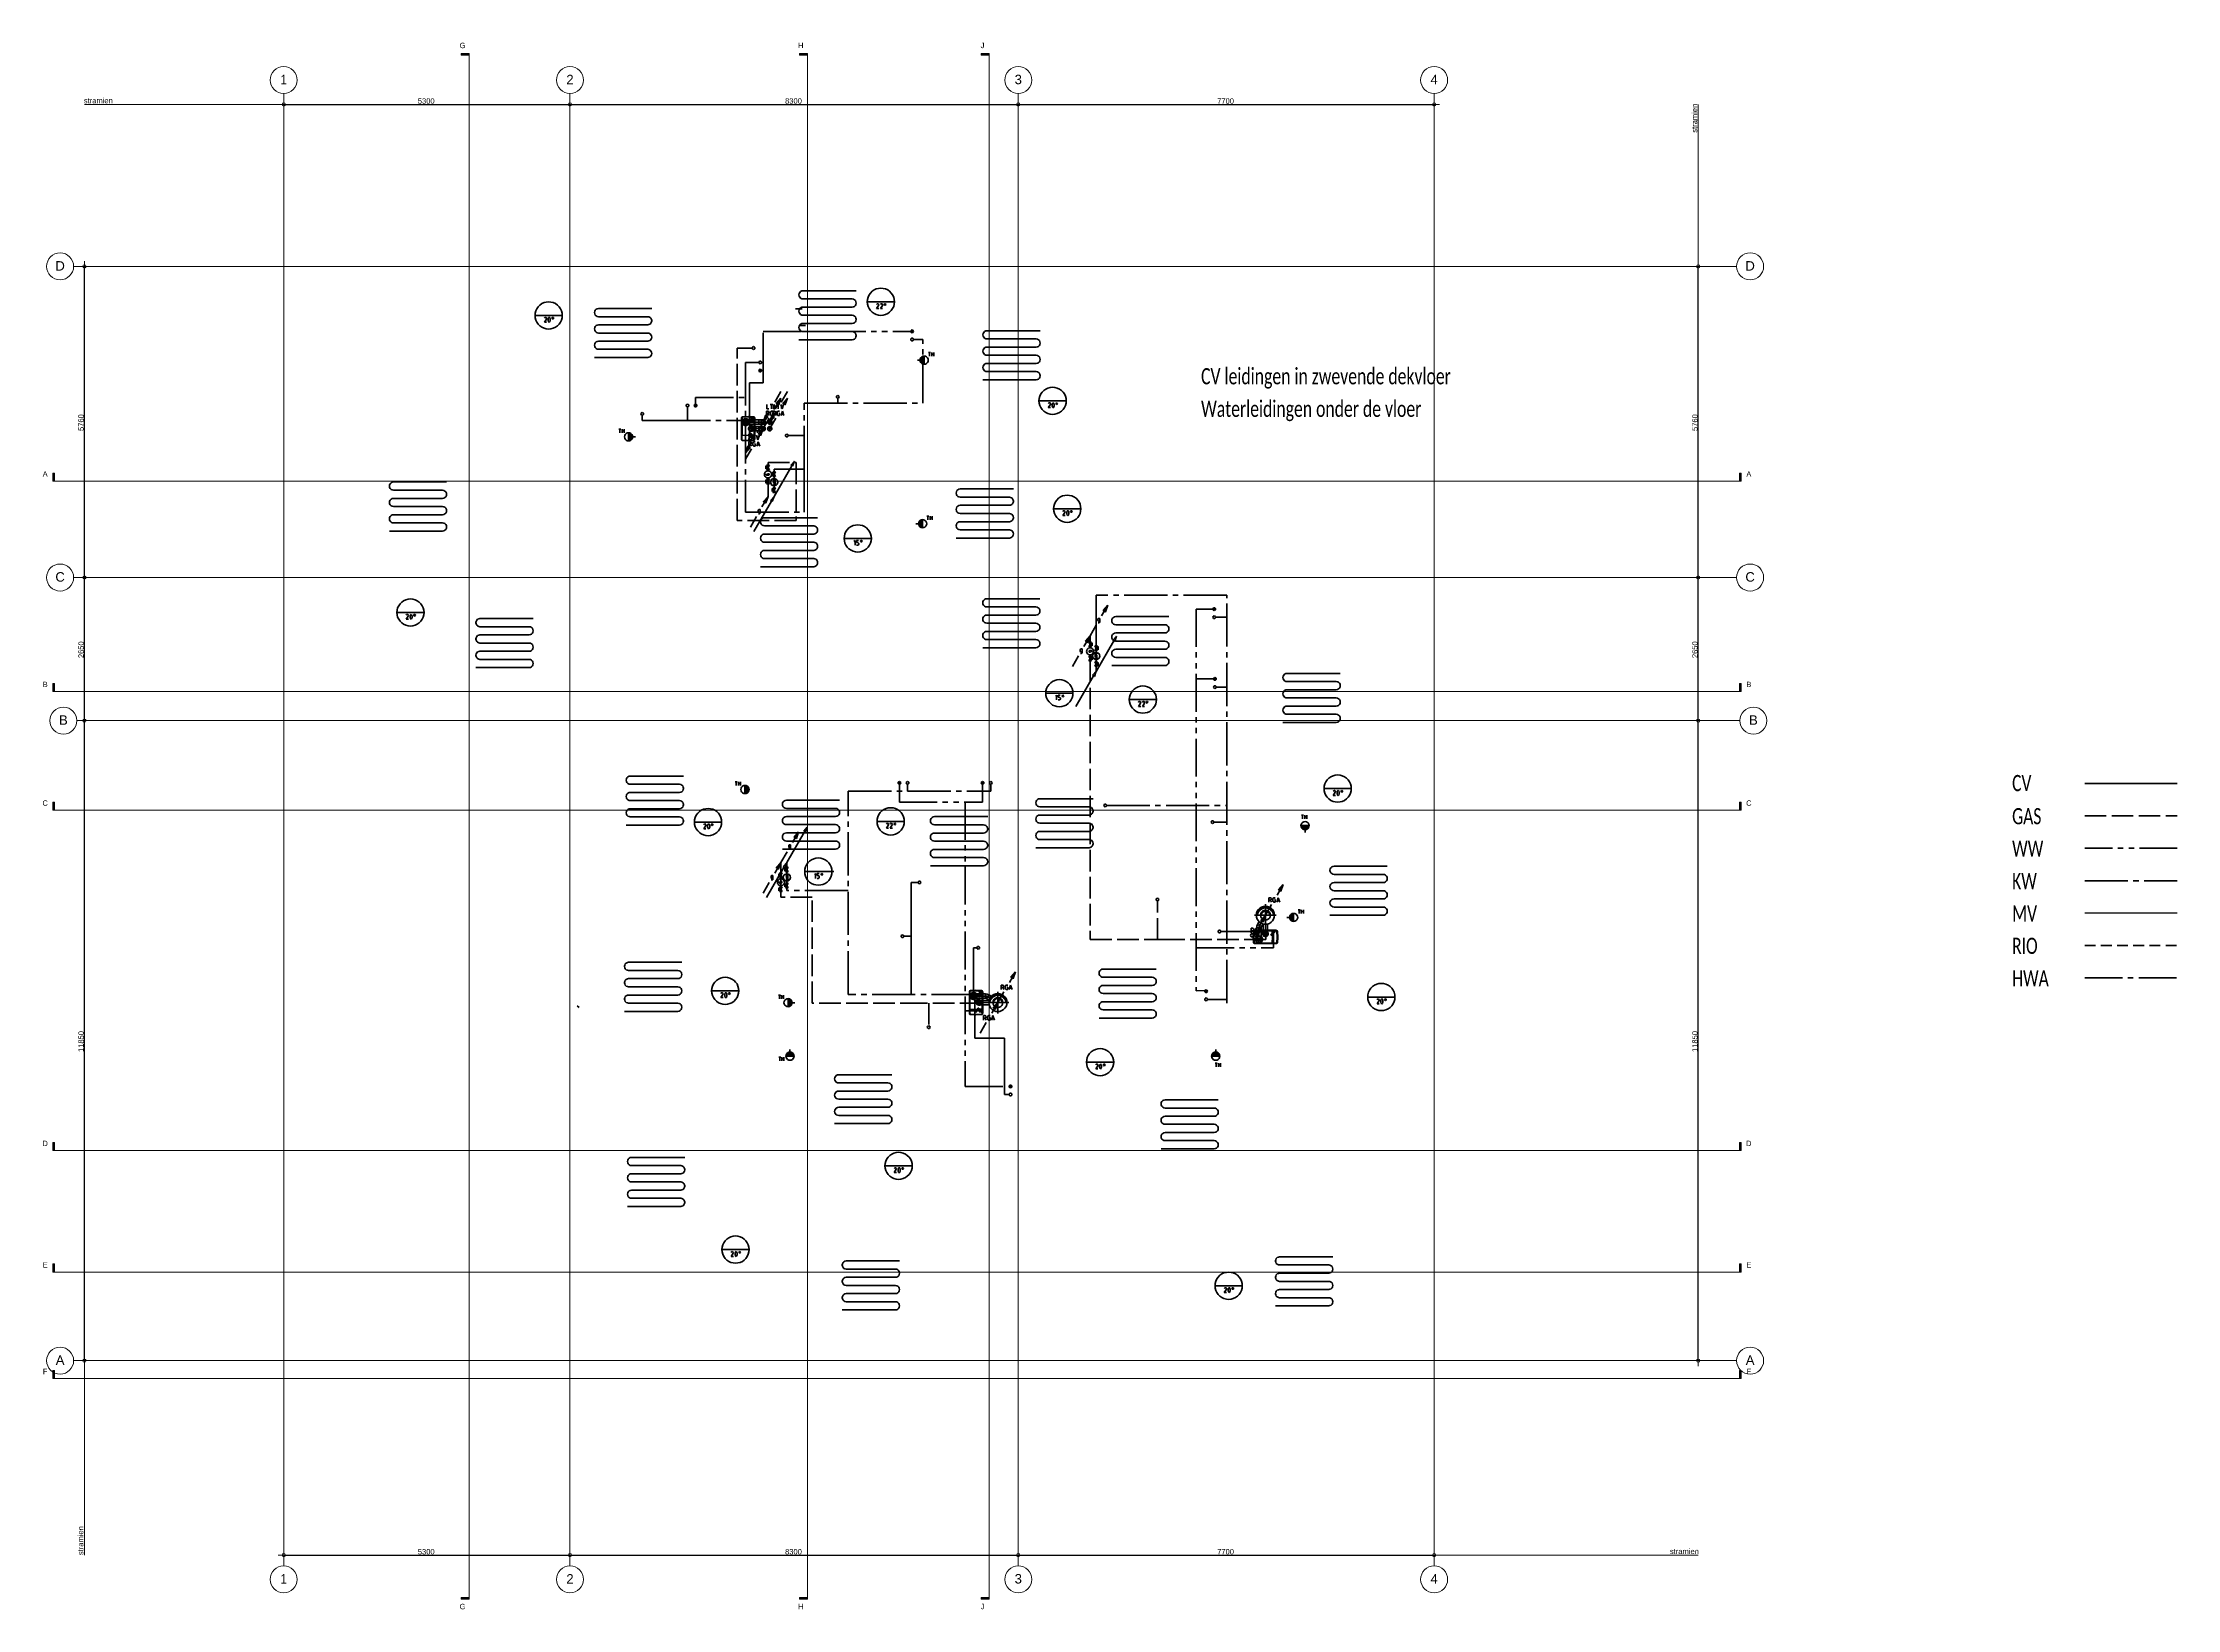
# Model space of a CAD drawing. Header units: metres. Extents: x -4.5 to 35.1, y -3.6 to 25.4.
import ezdxf

# ---------------------------------------------------------------- set-up
doc = ezdxf.new("R2010")
doc.units = ezdxf.units.M
doc.header["$PDMODE"] = 65
for name, pattern in [('ACAD_ISO14W100_S12', [0.9, 0.7, -0.1, 0, 0, 0, 0, 0, -0.1]), ('GETRENNT2_S6', [1.2, 0.7, -0.1, 0.1, -0.1, 0.1, -0.1]), ('STRICHLINIE2_S3', [0.5, 0.4, -0.1]), ('STRICHPUNKT2_S5', [1.1, 0.8, -0.1, 0.1, -0.1]), ('VERDECKT2_S2', [0.27, 0.2, -0.07])]:
    doc.linetypes.add(name, pattern=pattern)
for name, color, linetype, lineweight in [('Algemeen', 7, 'Continuous', 25), ('New_A Stramien', 7, 'Continuous', 13), ('Standard', 7, 'Continuous', 25)]:
    doc.layers.add(name, color=color, linetype=linetype, lineweight=lineweight)
doc.styles.add('ARIAL', font='ARIAL.TTF')
doc.styles.add('Calibri', font='Calibri')
doc.dimstyles.new('_DIMSTYLE_2', dxfattribs={"dimtxt": 0.1, "dimasz": 0.2, "dimexe": 0, "dimexo": 0, "dimgap": 0.05, "dimtad": 2, "dimdec": 0, "dimlfac": 1000, "dimrnd": 1, "dimdsep": 46, "dimtxsty": 'ARIAL', "dimblk1": 'ALL_ML_KREIS', "dimblk2": 'ALL_ML_KREIS', "dimsah": 1, "dimcen": 0, "dimclrd": 9, "dimclre": 9, "dimclrt": 9, "dimadec": 0, "dimazin": 0, "dimtfac": 1, "dimtdec": 0, "dimtix": 1, "dimtmove": 2, "dimatfit": 3, "dimfxl": 0, "dimtzin": 0, "dimlwd": 0, "dimlwe": 13, "dimarcsym": 0})
doc.dimstyles.new('_DIMSTYLE_3', dxfattribs={"dimtxt": 0.1, "dimasz": 0.2, "dimexe": 0, "dimexo": 0, "dimgap": 0.05, "dimtad": 2, "dimdec": 0, "dimlfac": 1000, "dimrnd": 1, "dimdsep": 46, "dimtxsty": 'ARIAL', "dimblk1": 'ALL_ML_KREIS', "dimblk2": 'ALL_ML_KREIS', "dimsah": 1, "dimcen": 0, "dimclrd": 9, "dimclre": 9, "dimclrt": 9, "dimadec": 0, "dimazin": 0, "dimtfac": 1, "dimtdec": 0, "dimtix": 1, "dimtmove": 2, "dimatfit": 3, "dimfxl": 0, "dimtzin": 0, "dimlwd": 0, "dimlwe": 13, "dimarcsym": 0})

# ---------------------------------------------------------------- blocks, each defined once
blk = doc.blocks.new('COMPLEXOBJECT_0')
at = {"layer": 'Standard', "color": 252, "linetype": 'Continuous', "lineweight": 13, "char_height": 0.175, "width": 0.26487, "attachment_point": 5, "style": 'ARIAL'}
for insert in [(-4.14, 21.27), (27.15, 21.27)]:
    blk.add_mtext('\\W0.99;D', dxfattribs=dict(at, insert=insert))
blk = doc.blocks.new('ALL_ML_KREIS')
at = {"color": 0, "linetype": 'ByBlock', "lineweight": -2}
for p, q in [((-1, 0), (0.5, 0)), ((0, -0.5), (0, 0.5))]:
    blk.add_line(p, q, dxfattribs=at)
blk.add_circle((0, 0), 0.15, dxfattribs=at)
blk = doc.blocks.new('*D5')
at = {"layer": 'DEFPOINTS', "color": 252, "linetype": 'Continuous', "lineweight": 13}
for p in [(0, 24.26), (0, 24.26), (5.3, 24.26)]:
    blk.add_point(p, dxfattribs=at)
at = {"layer": 'Standard', "color": 9, "linetype": 'Continuous', "lineweight": -2}
for p, q in [((0, 24.26), (0, 24.26)), ((5.3, 24.26), (5.3, 24.26))]:
    blk.add_line(p, q, dxfattribs=at)
at = {"layer": 'Standard', "color": 252, "linetype": 'Continuous', "lineweight": -2}
blk.add_line((0, 24.26), (5.3, 24.26), dxfattribs=at)
at = {"layer": 'Standard', "color": 9, "linetype": 'Continuous', "lineweight": 13, "xscale": 0.2, "yscale": 0.2, "zscale": 0.2, "rotation": 180}
blk.add_blockref('ALL_ML_KREIS', (0, 24.26), dxfattribs=at)
at = {"layer": 'Standard', "color": 9, "linetype": 'Continuous', "lineweight": 13, "xscale": 0.2, "yscale": 0.2, "zscale": 0.2}
blk.add_blockref('ALL_ML_KREIS', (5.3, 24.26), dxfattribs=at)
at = {"layer": 'Standard', "color": 9, "linetype": 'Continuous', "lineweight": 13, "insert": (2.638, 24.322), "char_height": 0.1, "width": 0.4, "attachment_point": 5, "style": 'ARIAL'}
blk.add_mtext('\\A1;{5300}', dxfattribs=at)
blk = doc.blocks.new('*D6')
at = {"layer": 'DEFPOINTS', "color": 252, "linetype": 'Continuous', "lineweight": 13}
for p in [(5.3, 24.26), (5.3, 24.26), (13.6, 24.26)]:
    blk.add_point(p, dxfattribs=at)
at = {"layer": 'Standard', "color": 9, "linetype": 'Continuous', "lineweight": -2}
for p, q in [((5.3, 24.26), (5.3, 24.26)), ((13.6, 24.26), (13.6, 24.26))]:
    blk.add_line(p, q, dxfattribs=at)
at = {"layer": 'Standard', "color": 252, "linetype": 'Continuous', "lineweight": -2}
blk.add_line((5.3, 24.26), (13.6, 24.26), dxfattribs=at)
at = {"layer": 'Standard', "color": 9, "linetype": 'Continuous', "lineweight": 13, "xscale": 0.2, "yscale": 0.2, "zscale": 0.2, "rotation": 180}
blk.add_blockref('ALL_ML_KREIS', (5.3, 24.26), dxfattribs=at)
at = {"layer": 'Standard', "color": 9, "linetype": 'Continuous', "lineweight": 13, "xscale": 0.2, "yscale": 0.2, "zscale": 0.2}
blk.add_blockref('ALL_ML_KREIS', (13.6, 24.26), dxfattribs=at)
at = {"layer": 'Standard', "color": 9, "linetype": 'Continuous', "lineweight": 13, "insert": (9.438, 24.322), "char_height": 0.1, "width": 0.4, "attachment_point": 5, "style": 'ARIAL'}
blk.add_mtext('\\A1;{8300}', dxfattribs=at)
blk = doc.blocks.new('*D7')
at = {"layer": 'DEFPOINTS', "color": 252, "linetype": 'Continuous', "lineweight": 13}
for p in [(13.6, 24.26), (13.6, 24.26), (21.3, 24.26)]:
    blk.add_point(p, dxfattribs=at)
at = {"layer": 'Standard', "color": 9, "linetype": 'Continuous', "lineweight": -2}
for p, q in [((13.6, 24.26), (13.6, 24.26)), ((21.3, 24.26), (21.3, 24.26))]:
    blk.add_line(p, q, dxfattribs=at)
at = {"layer": 'Standard', "color": 252, "linetype": 'Continuous', "lineweight": -2}
blk.add_line((13.6, 24.26), (21.3, 24.26), dxfattribs=at)
at = {"layer": 'Standard', "color": 9, "linetype": 'Continuous', "lineweight": 13, "xscale": 0.2, "yscale": 0.2, "zscale": 0.2, "rotation": 180}
blk.add_blockref('ALL_ML_KREIS', (13.6, 24.26), dxfattribs=at)
at = {"layer": 'Standard', "color": 9, "linetype": 'Continuous', "lineweight": 13, "xscale": 0.2, "yscale": 0.2, "zscale": 0.2}
blk.add_blockref('ALL_ML_KREIS', (21.3, 24.26), dxfattribs=at)
at = {"layer": 'Standard', "color": 9, "linetype": 'Continuous', "lineweight": 13, "insert": (17.438, 24.322), "char_height": 0.1, "width": 0.4, "attachment_point": 5, "style": 'ARIAL'}
blk.add_mtext('\\A1;{7700}', dxfattribs=at)
blk = doc.blocks.new('*D8')
at = {"layer": 'DEFPOINTS', "color": 252, "linetype": 'Continuous', "lineweight": 13}
for p in [(-3.69, 21.26), (-3.69, 15.5), (-3.69, 15.5)]:
    blk.add_point(p, dxfattribs=at)
at = {"layer": 'Standard', "color": 9, "linetype": 'Continuous', "lineweight": -2}
for p, q in [((-3.69, 21.26), (-3.69, 21.26)), ((-3.69, 15.5), (-3.69, 15.5))]:
    blk.add_line(p, q, dxfattribs=at)
at = {"layer": 'Standard', "color": 252, "linetype": 'Continuous', "lineweight": -2}
blk.add_line((-3.69, 15.5), (-3.69, 21.26), dxfattribs=at)
at = {"layer": 'Standard', "color": 9, "linetype": 'Continuous', "lineweight": 13, "xscale": 0.2, "yscale": 0.2, "zscale": 0.2}
for p, rotation in [((-3.69, 21.26), 90), ((-3.69, 15.5), -90.00000000000001)]:
    blk.add_blockref('ALL_ML_KREIS', p, dxfattribs=dict(at, rotation=rotation))
at = {"layer": 'Standard', "color": 9, "linetype": 'Continuous', "lineweight": 13, "insert": (-3.752, 18.368), "char_height": 0.1, "width": 0.4, "attachment_point": 5, "rotation": 90, "style": 'ARIAL'}
blk.add_mtext('\\A1;{5760}', dxfattribs=at)
blk = doc.blocks.new('*D9')
at = {"layer": 'DEFPOINTS', "color": 252, "linetype": 'Continuous', "lineweight": 13}
for p in [(26.19, 21.26), (26.19, 15.5), (26.19, 15.5)]:
    blk.add_point(p, dxfattribs=at)
at = {"layer": 'Standard', "color": 9, "linetype": 'Continuous', "lineweight": -2}
for p, q in [((26.19, 21.26), (26.19, 21.26)), ((26.19, 15.5), (26.19, 15.5))]:
    blk.add_line(p, q, dxfattribs=at)
at = {"layer": 'Standard', "color": 252, "linetype": 'Continuous', "lineweight": -2}
blk.add_line((26.19, 15.5), (26.19, 21.26), dxfattribs=at)
at = {"layer": 'Standard', "color": 9, "linetype": 'Continuous', "lineweight": 13, "xscale": 0.2, "yscale": 0.2, "zscale": 0.2}
for p, rotation in [((26.19, 21.26), 90), ((26.19, 15.5), -90.00000000000001)]:
    blk.add_blockref('ALL_ML_KREIS', p, dxfattribs=dict(at, rotation=rotation))
at = {"layer": 'Standard', "color": 9, "linetype": 'Continuous', "lineweight": 13, "insert": (26.128, 18.368), "char_height": 0.1, "width": 0.4, "attachment_point": 5, "rotation": 90, "style": 'ARIAL'}
blk.add_mtext('\\A1;{5760}', dxfattribs=at)
blk = doc.blocks.new('NSY101')
at = {"color": 0, "linetype": 'ByBlock', "lineweight": -2}
blk.add_circle((0, 0), 0.05, dxfattribs=at)
blk = doc.blocks.new('COMPLEXOBJECT_1')
at = {"layer": 'Standard', "color": 252, "linetype": 'Continuous', "lineweight": 13, "char_height": 0.175, "width": 0.21605, "attachment_point": 5, "style": 'ARIAL'}
for insert in [(0, 24.72), (0, -3.04)]:
    blk.add_mtext('\\W0.90;1', dxfattribs=dict(at, insert=insert))
blk = doc.blocks.new('*D11')
at = {"layer": 'DEFPOINTS', "color": 252, "linetype": 'Continuous', "lineweight": 13}
for p in [(0, -2.6), (0, -2.6), (5.3, -2.6)]:
    blk.add_point(p, dxfattribs=at)
at = {"layer": 'Standard', "color": 9, "linetype": 'Continuous', "lineweight": -2}
for p, q in [((0, -2.6), (0, -2.6)), ((5.3, -2.6), (5.3, -2.6))]:
    blk.add_line(p, q, dxfattribs=at)
at = {"layer": 'Standard', "color": 252, "linetype": 'Continuous', "lineweight": -2}
blk.add_line((0, -2.6), (5.3, -2.6), dxfattribs=at)
at = {"layer": 'Standard', "color": 9, "linetype": 'Continuous', "lineweight": 13, "xscale": 0.2, "yscale": 0.2, "zscale": 0.2, "rotation": 180}
blk.add_blockref('ALL_ML_KREIS', (0, -2.6), dxfattribs=at)
at = {"layer": 'Standard', "color": 9, "linetype": 'Continuous', "lineweight": 13, "xscale": 0.2, "yscale": 0.2, "zscale": 0.2}
blk.add_blockref('ALL_ML_KREIS', (5.3, -2.6), dxfattribs=at)
at = {"layer": 'Standard', "color": 9, "linetype": 'Continuous', "lineweight": 13, "insert": (2.638, -2.538), "char_height": 0.1, "width": 0.4, "attachment_point": 5, "style": 'ARIAL'}
blk.add_mtext('\\A1;{5300}', dxfattribs=at)
blk = doc.blocks.new('*D12')
at = {"layer": 'DEFPOINTS', "color": 252, "linetype": 'Continuous', "lineweight": 13}
for p in [(0, 24.26), (0, 24.26), (5.3, 24.26)]:
    blk.add_point(p, dxfattribs=at)
at = {"layer": 'Standard', "color": 9, "linetype": 'Continuous', "lineweight": -2}
for p, q in [((0, 24.26), (0, 24.26)), ((5.3, 24.26), (5.3, 24.26))]:
    blk.add_line(p, q, dxfattribs=at)
at = {"layer": 'Standard', "color": 252, "linetype": 'Continuous', "lineweight": -2}
blk.add_line((0, 24.26), (5.3, 24.26), dxfattribs=at)
at = {"layer": 'Standard', "color": 9, "linetype": 'Continuous', "lineweight": 13, "xscale": 0.2, "yscale": 0.2, "zscale": 0.2, "rotation": 180}
blk.add_blockref('ALL_ML_KREIS', (0, 24.26), dxfattribs=at)
at = {"layer": 'Standard', "color": 9, "linetype": 'Continuous', "lineweight": 13, "xscale": 0.2, "yscale": 0.2, "zscale": 0.2}
blk.add_blockref('ALL_ML_KREIS', (5.3, 24.26), dxfattribs=at)
at = {"layer": 'Standard', "color": 9, "linetype": 'Continuous', "lineweight": 13, "insert": (2.638, 24.322), "char_height": 0.1, "width": 0.4, "attachment_point": 5, "style": 'ARIAL'}
blk.add_mtext('\\A1;{5300}', dxfattribs=at)
blk = doc.blocks.new('*D13')
at = {"layer": 'DEFPOINTS', "color": 252, "linetype": 'Continuous', "lineweight": 13}
for p in [(-3.69, 12.85), (-3.69, 1), (-3.69, 1)]:
    blk.add_point(p, dxfattribs=at)
at = {"layer": 'Standard', "color": 9, "linetype": 'Continuous', "lineweight": -2}
for p, q in [((-3.69, 12.85), (-3.69, 12.85)), ((-3.69, 1), (-3.69, 1))]:
    blk.add_line(p, q, dxfattribs=at)
at = {"layer": 'Standard', "color": 252, "linetype": 'Continuous', "lineweight": -2}
blk.add_line((-3.69, 1), (-3.69, 12.85), dxfattribs=at)
at = {"layer": 'Standard', "color": 9, "linetype": 'Continuous', "lineweight": 13, "xscale": 0.2, "yscale": 0.2, "zscale": 0.2}
for p, rotation in [((-3.69, 12.85), 90), ((-3.69, 1), -90.00000000000001)]:
    blk.add_blockref('ALL_ML_KREIS', p, dxfattribs=dict(at, rotation=rotation))
at = {"layer": 'Standard', "color": 9, "linetype": 'Continuous', "lineweight": 13, "insert": (-3.752, 6.909), "char_height": 0.1, "width": 0.5, "attachment_point": 5, "rotation": 90, "style": 'ARIAL'}
blk.add_mtext('\\A1;{11850}', dxfattribs=at)
blk = doc.blocks.new('*D14')
at = {"layer": 'DEFPOINTS', "color": 252, "linetype": 'Continuous', "lineweight": 13}
for p in [(-3.69, 15.5), (-3.69, 12.85), (-3.69, 12.85)]:
    blk.add_point(p, dxfattribs=at)
at = {"layer": 'Standard', "color": 9, "linetype": 'Continuous', "lineweight": -2}
for p, q in [((-3.69, 15.5), (-3.69, 15.5)), ((-3.69, 12.85), (-3.69, 12.85))]:
    blk.add_line(p, q, dxfattribs=at)
at = {"layer": 'Standard', "color": 252, "linetype": 'Continuous', "lineweight": -2}
blk.add_line((-3.69, 12.85), (-3.69, 15.5), dxfattribs=at)
at = {"layer": 'Standard', "color": 9, "linetype": 'Continuous', "lineweight": 13, "xscale": 0.2, "yscale": 0.2, "zscale": 0.2}
for p, rotation in [((-3.69, 15.5), 90), ((-3.69, 12.85), -90.00000000000001)]:
    blk.add_blockref('ALL_ML_KREIS', p, dxfattribs=dict(at, rotation=rotation))
at = {"layer": 'Standard', "color": 9, "linetype": 'Continuous', "lineweight": 13, "insert": (-3.752, 14.163), "char_height": 0.1, "width": 0.4, "attachment_point": 5, "rotation": 90, "style": 'ARIAL'}
blk.add_mtext('\\A1;{2650}', dxfattribs=at)
blk = doc.blocks.new('*D15')
at = {"layer": 'DEFPOINTS', "color": 252, "linetype": 'Continuous', "lineweight": 13}
for p in [(-3.69, 21.26), (-3.69, 15.5), (-3.69, 15.5)]:
    blk.add_point(p, dxfattribs=at)
at = {"layer": 'Standard', "color": 9, "linetype": 'Continuous', "lineweight": -2}
for p, q in [((-3.69, 21.26), (-3.69, 21.26)), ((-3.69, 15.5), (-3.69, 15.5))]:
    blk.add_line(p, q, dxfattribs=at)
at = {"layer": 'Standard', "color": 252, "linetype": 'Continuous', "lineweight": -2}
blk.add_line((-3.69, 15.5), (-3.69, 21.26), dxfattribs=at)
at = {"layer": 'Standard', "color": 9, "linetype": 'Continuous', "lineweight": 13, "xscale": 0.2, "yscale": 0.2, "zscale": 0.2}
for p, rotation in [((-3.69, 21.26), 90), ((-3.69, 15.5), -90.00000000000001)]:
    blk.add_blockref('ALL_ML_KREIS', p, dxfattribs=dict(at, rotation=rotation))
at = {"layer": 'Standard', "color": 9, "linetype": 'Continuous', "lineweight": 13, "insert": (-3.752, 18.368), "char_height": 0.1, "width": 0.4, "attachment_point": 5, "rotation": 90, "style": 'ARIAL'}
blk.add_mtext('\\A1;{5760}', dxfattribs=at)
blk = doc.blocks.new('*D16')
at = {"layer": 'DEFPOINTS', "color": 252, "linetype": 'Continuous', "lineweight": 13}
for p in [(0, -2.6), (0, -2.6), (5.3, -2.6)]:
    blk.add_point(p, dxfattribs=at)
at = {"layer": 'Standard', "color": 9, "linetype": 'Continuous', "lineweight": -2}
for p, q in [((0, -2.6), (0, -2.6)), ((5.3, -2.6), (5.3, -2.6))]:
    blk.add_line(p, q, dxfattribs=at)
at = {"layer": 'Standard', "color": 252, "linetype": 'Continuous', "lineweight": -2}
blk.add_line((0, -2.6), (5.3, -2.6), dxfattribs=at)
at = {"layer": 'Standard', "color": 9, "linetype": 'Continuous', "lineweight": 13, "xscale": 0.2, "yscale": 0.2, "zscale": 0.2, "rotation": 180}
blk.add_blockref('ALL_ML_KREIS', (0, -2.6), dxfattribs=at)
at = {"layer": 'Standard', "color": 9, "linetype": 'Continuous', "lineweight": 13, "xscale": 0.2, "yscale": 0.2, "zscale": 0.2}
blk.add_blockref('ALL_ML_KREIS', (5.3, -2.6), dxfattribs=at)
at = {"layer": 'Standard', "color": 9, "linetype": 'Continuous', "lineweight": 13, "insert": (2.638, -2.538), "char_height": 0.1, "width": 0.4, "attachment_point": 5, "style": 'ARIAL'}
blk.add_mtext('\\A1;{5300}', dxfattribs=at)
blk = doc.blocks.new('*D17')
at = {"layer": 'DEFPOINTS', "color": 252, "linetype": 'Continuous', "lineweight": 13}
for p in [(5.3, -2.6), (5.3, -2.6), (13.6, -2.6)]:
    blk.add_point(p, dxfattribs=at)
at = {"layer": 'Standard', "color": 9, "linetype": 'Continuous', "lineweight": -2}
for p, q in [((5.3, -2.6), (5.3, -2.6)), ((13.6, -2.6), (13.6, -2.6))]:
    blk.add_line(p, q, dxfattribs=at)
at = {"layer": 'Standard', "color": 252, "linetype": 'Continuous', "lineweight": -2}
blk.add_line((5.3, -2.6), (13.6, -2.6), dxfattribs=at)
at = {"layer": 'Standard', "color": 9, "linetype": 'Continuous', "lineweight": 13, "xscale": 0.2, "yscale": 0.2, "zscale": 0.2, "rotation": 180}
blk.add_blockref('ALL_ML_KREIS', (5.3, -2.6), dxfattribs=at)
at = {"layer": 'Standard', "color": 9, "linetype": 'Continuous', "lineweight": 13, "xscale": 0.2, "yscale": 0.2, "zscale": 0.2}
blk.add_blockref('ALL_ML_KREIS', (13.6, -2.6), dxfattribs=at)
at = {"layer": 'Standard', "color": 9, "linetype": 'Continuous', "lineweight": 13, "insert": (9.438, -2.538), "char_height": 0.1, "width": 0.4, "attachment_point": 5, "style": 'ARIAL'}
blk.add_mtext('\\A1;{8300}', dxfattribs=at)
blk = doc.blocks.new('*D18')
at = {"layer": 'DEFPOINTS', "color": 252, "linetype": 'Continuous', "lineweight": 13}
for p in [(13.6, -2.6), (13.6, -2.6), (21.3, -2.6)]:
    blk.add_point(p, dxfattribs=at)
at = {"layer": 'Standard', "color": 9, "linetype": 'Continuous', "lineweight": -2}
for p, q in [((13.6, -2.6), (13.6, -2.6)), ((21.3, -2.6), (21.3, -2.6))]:
    blk.add_line(p, q, dxfattribs=at)
at = {"layer": 'Standard', "color": 252, "linetype": 'Continuous', "lineweight": -2}
blk.add_line((13.6, -2.6), (21.3, -2.6), dxfattribs=at)
at = {"layer": 'Standard', "color": 9, "linetype": 'Continuous', "lineweight": 13, "xscale": 0.2, "yscale": 0.2, "zscale": 0.2, "rotation": 180}
blk.add_blockref('ALL_ML_KREIS', (13.6, -2.6), dxfattribs=at)
at = {"layer": 'Standard', "color": 9, "linetype": 'Continuous', "lineweight": 13, "xscale": 0.2, "yscale": 0.2, "zscale": 0.2}
blk.add_blockref('ALL_ML_KREIS', (21.3, -2.6), dxfattribs=at)
at = {"layer": 'Standard', "color": 9, "linetype": 'Continuous', "lineweight": 13, "insert": (17.438, -2.538), "char_height": 0.1, "width": 0.4, "attachment_point": 5, "style": 'ARIAL'}
blk.add_mtext('\\A1;{7700}', dxfattribs=at)
blk = doc.blocks.new('*D19')
at = {"layer": 'DEFPOINTS', "color": 252, "linetype": 'Continuous', "lineweight": 13}
for p in [(26.19, 12.85), (26.19, 1), (26.19, 1)]:
    blk.add_point(p, dxfattribs=at)
at = {"layer": 'Standard', "color": 9, "linetype": 'Continuous', "lineweight": -2}
for p, q in [((26.19, 12.85), (26.19, 12.85)), ((26.19, 1), (26.19, 1))]:
    blk.add_line(p, q, dxfattribs=at)
at = {"layer": 'Standard', "color": 252, "linetype": 'Continuous', "lineweight": -2}
blk.add_line((26.19, 1), (26.19, 12.85), dxfattribs=at)
at = {"layer": 'Standard', "color": 9, "linetype": 'Continuous', "lineweight": 13, "xscale": 0.2, "yscale": 0.2, "zscale": 0.2}
for p, rotation in [((26.19, 12.85), 90), ((26.19, 1), -90.00000000000001)]:
    blk.add_blockref('ALL_ML_KREIS', p, dxfattribs=dict(at, rotation=rotation))
at = {"layer": 'Standard', "color": 9, "linetype": 'Continuous', "lineweight": 13, "insert": (26.128, 6.909), "char_height": 0.1, "width": 0.5, "attachment_point": 5, "rotation": 90, "style": 'ARIAL'}
blk.add_mtext('\\A1;{11850}', dxfattribs=at)
blk = doc.blocks.new('*D20')
at = {"layer": 'DEFPOINTS', "color": 252, "linetype": 'Continuous', "lineweight": 13}
for p in [(26.19, 15.5), (26.19, 12.85), (26.19, 12.85)]:
    blk.add_point(p, dxfattribs=at)
at = {"layer": 'Standard', "color": 9, "linetype": 'Continuous', "lineweight": -2}
for p, q in [((26.19, 15.5), (26.19, 15.5)), ((26.19, 12.85), (26.19, 12.85))]:
    blk.add_line(p, q, dxfattribs=at)
at = {"layer": 'Standard', "color": 252, "linetype": 'Continuous', "lineweight": -2}
blk.add_line((26.19, 12.85), (26.19, 15.5), dxfattribs=at)
at = {"layer": 'Standard', "color": 9, "linetype": 'Continuous', "lineweight": 13, "xscale": 0.2, "yscale": 0.2, "zscale": 0.2}
for p, rotation in [((26.19, 15.5), 90), ((26.19, 12.85), -90.00000000000001)]:
    blk.add_blockref('ALL_ML_KREIS', p, dxfattribs=dict(at, rotation=rotation))
at = {"layer": 'Standard', "color": 9, "linetype": 'Continuous', "lineweight": 13, "insert": (26.128, 14.163), "char_height": 0.1, "width": 0.4, "attachment_point": 5, "rotation": 90, "style": 'ARIAL'}
blk.add_mtext('\\A1;{2650}', dxfattribs=at)
blk = doc.blocks.new('*D21')
at = {"layer": 'DEFPOINTS', "color": 252, "linetype": 'Continuous', "lineweight": 13}
for p in [(26.19, 21.26), (26.19, 15.5), (26.19, 15.5)]:
    blk.add_point(p, dxfattribs=at)
at = {"layer": 'Standard', "color": 9, "linetype": 'Continuous', "lineweight": -2}
for p, q in [((26.19, 21.26), (26.19, 21.26)), ((26.19, 15.5), (26.19, 15.5))]:
    blk.add_line(p, q, dxfattribs=at)
at = {"layer": 'Standard', "color": 252, "linetype": 'Continuous', "lineweight": -2}
blk.add_line((26.19, 15.5), (26.19, 21.26), dxfattribs=at)
at = {"layer": 'Standard', "color": 9, "linetype": 'Continuous', "lineweight": 13, "xscale": 0.2, "yscale": 0.2, "zscale": 0.2}
for p, rotation in [((26.19, 21.26), 90), ((26.19, 15.5), -90.00000000000001)]:
    blk.add_blockref('ALL_ML_KREIS', p, dxfattribs=dict(at, rotation=rotation))
at = {"layer": 'Standard', "color": 9, "linetype": 'Continuous', "lineweight": 13, "insert": (26.128, 18.368), "char_height": 0.1, "width": 0.4, "attachment_point": 5, "rotation": 90, "style": 'ARIAL'}
blk.add_mtext('\\A1;{5760}', dxfattribs=at)
blk = doc.blocks.new('COMPLEXOBJECT_2')
at = {"layer": 'Standard', "color": 252, "linetype": 'Continuous', "lineweight": 13, "char_height": 0.175, "width": 0.22374, "attachment_point": 5, "style": 'ARIAL'}
for insert in [(5.3, 24.72), (5.3, -3.04)]:
    blk.add_mtext('\\W0.99;2', dxfattribs=dict(at, insert=insert))
blk = doc.blocks.new('COMPLEXOBJECT_3')
at = {"layer": 'Standard', "color": 252, "linetype": 'Continuous', "lineweight": 13, "char_height": 0.175, "width": 0.22374, "attachment_point": 5, "style": 'ARIAL'}
for insert in [(13.6, 24.72), (13.6, -3.04)]:
    blk.add_mtext('\\W0.99;3', dxfattribs=dict(at, insert=insert))
blk = doc.blocks.new('COMPLEXOBJECT_4')
at = {"layer": 'Standard', "color": 252, "linetype": 'Continuous', "lineweight": 13, "char_height": 0.175, "width": 0.22374, "attachment_point": 5, "style": 'ARIAL'}
for insert in [(21.3, 24.72), (21.3, -3.04)]:
    blk.add_mtext('\\W0.99;4', dxfattribs=dict(at, insert=insert))
blk = doc.blocks.new('COMPLEXOBJECT_5')
at = {"layer": 'Standard', "color": 252, "linetype": 'Continuous', "lineweight": 13, "char_height": 0.175, "width": 0.26487, "attachment_point": 5, "style": 'ARIAL'}
for insert in [(-4.14, 15.51), (27.15, 15.51)]:
    blk.add_mtext('\\W0.99;C', dxfattribs=dict(at, insert=insert))
blk = doc.blocks.new('COMPLEXOBJECT_6')
at = {"layer": 'Standard', "color": 252, "linetype": 'Continuous', "lineweight": 13, "char_height": 0.175, "width": 0.24966, "attachment_point": 5, "style": 'ARIAL'}
for insert in [(-4.079, 12.86), (27.211, 12.86)]:
    blk.add_mtext('\\W0.99;B', dxfattribs=dict(at, insert=insert))
blk = doc.blocks.new('COMPLEXOBJECT_7')
at = {"layer": 'Standard', "color": 252, "linetype": 'Continuous', "lineweight": 13, "char_height": 0.175, "width": 0.24966, "attachment_point": 5, "style": 'ARIAL'}
for insert in [(-4.14, 1.01), (27.15, 1.01)]:
    blk.add_mtext('\\W0.99;A', dxfattribs=dict(at, insert=insert))

msp = doc.modelspace()

# ---------------------------------------------------------------- hatches: boundary and pattern name
at = {"layer": 'Standard', "linetype": 'Continuous', "lineweight": 13}
for points in [[(3.4354, 25.1991), (3.2854, 25.1991), (3.2854, 25.1691), (3.4354, 25.1691)], [(3.4354, 25.1991), (3.2854, 25.1991), (3.2854, 25.1691), (3.4354, 25.1691)], [(9.6986, 25.1991), (9.5486, 25.1991), (9.5486, 25.1691), (9.6986, 25.1691)], [(13.0633, 25.1991), (12.9133, 25.1991), (12.9133, 25.1691), (13.0633, 25.1691)], [(-4.2721, 17.284), (-4.2421, 17.284), (-4.2421, 17.434), (-4.2721, 17.434)], [(-4.2721, 17.284), (-4.2421, 17.284), (-4.2421, 17.434), (-4.2721, 17.434)], [(26.9817, 17.284), (26.9817, 17.434), (26.9517, 17.434), (26.9517, 17.284)], [(26.9817, 17.284), (26.9817, 17.434), (26.9517, 17.434), (26.9517, 17.284)], [(-4.2721, 13.3895), (-4.2421, 13.3895), (-4.2421, 13.5395), (-4.2721, 13.5395)], [(26.9817, 13.3895), (26.9817, 13.5395), (26.9517, 13.5395), (26.9517, 13.3895)], [(-4.2721, 11.1917), (-4.2421, 11.1917), (-4.2421, 11.3417), (-4.2721, 11.3417)], [(26.9817, 11.1917), (26.9817, 11.3417), (26.9517, 11.3417), (26.9517, 11.1917)], [(-4.2721, 4.8908), (-4.2421, 4.8908), (-4.2421, 5.0408), (-4.2721, 5.0408)], [(26.9817, 4.8908), (26.9817, 5.0408), (26.9517, 5.0408), (26.9517, 4.8908)], [(-4.2721, 2.6413), (-4.2421, 2.6413), (-4.2421, 2.7913), (-4.2721, 2.7913)], [(26.9817, 2.6413), (26.9817, 2.7913), (26.9517, 2.7913), (26.9517, 2.6413)], [(-4.2721, 0.6673), (-4.2421, 0.6673), (-4.2421, 0.8173), (-4.2721, 0.8173)], [(26.9817, 0.6673), (26.9817, 0.8173), (26.9517, 0.8173), (26.9517, 0.6673)], [(3.4354, -3.4138), (3.4354, -3.3838), (3.2854, -3.3838), (3.2854, -3.4138)], [(3.4354, -3.4138), (3.4354, -3.3838), (3.2854, -3.3838), (3.2854, -3.4138)], [(9.6986, -3.4138), (9.6986, -3.3838), (9.5486, -3.3838), (9.5486, -3.4138)], [(13.0633, -3.4138), (13.0633, -3.3838), (12.9133, -3.3838), (12.9133, -3.4138)]]:
    msp.add_hatch(color=0, dxfattribs=at).paths.add_polyline_path(points)

# ---------------------------------------------------------------- linework, layer by layer
at = {"layer": 'New_A Stramien', "color": 252, "linetype": 'Continuous', "lineweight": 13}
for p, q in [((0, 23.46), (0, 24.46)), ((0, 23.46), (0, 24.46)), ((5.3, 23.46), (5.3, 24.46)), ((13.6, 23.46), (13.6, 24.46)), ((21.3, 23.4554), (21.3, 24.46)), ((0, -1.8), (0, 23.46)), ((0, -1.8), (0, 23.46)), ((0, -1.8), (0, 23.46)), ((5.3, -1.8), (5.3, 23.46)), ((5.3, -1.8), (5.3, 23.46)), ((13.6, -1.8), (13.6, 23.46)), ((13.6, -1.8), (13.6, 23.46)), ((21.3, -1.7955), (21.3, 23.4554)), ((21.3, -1.7955), (21.3, 23.4554)), ((-2.89, 21.26), (-3.89, 21.26)), ((-2.89, 21.26), (-3.89, 21.26)), ((-2.89, 21.26), (25.9, 21.26)), ((-2.89, 21.26), (25.9, 21.26)), ((-2.89, 21.26), (25.9, 21.26)), ((25.9, 21.26), (26.9, 21.26)), ((25.9, 21.26), (26.9, 21.26)), ((-2.89, 15.5), (-3.89, 15.5)), ((-2.89, 15.5), (25.9, 15.5)), ((-2.89, 15.5), (25.9, 15.5)), ((25.9, 15.5), (26.9, 15.5)), ((-2.8287, 12.85), (-3.8287, 12.85)), ((-2.8287, 12.85), (25.9613, 12.85)), ((-2.8287, 12.85), (25.9613, 12.85)), ((25.9613, 12.85), (26.9613, 12.85)), ((-2.89, 1), (-3.89, 1)), ((-2.89, 1), (25.9, 1)), ((-2.89, 1), (25.9, 1)), ((25.9, 1), (26.9, 1)), ((0, -1.8), (0, -2.8)), ((0, -1.8), (0, -2.8)), ((5.3, -1.8), (5.3, -2.8)), ((13.6, -1.8), (13.6, -2.8)), ((21.3, -1.7955), (21.3, -2.8))]:
    msp.add_line(p, q, dxfattribs=at)
for centre, start, end in [((0, 24.71), 90, 270), ((0, 24.71), 90, 270), ((0, 24.71), 270, 90), ((0, 24.71), 270, 90), ((5.3, 24.71), 90, 270), ((5.3, 24.71), 270, 90), ((13.6, 24.71), 90, 270), ((13.6, 24.71), 270, 90), ((21.3, 24.71), 90, 270), ((21.3, 24.71), 270, 90), ((-4.14, 21.26), 0, 180), ((-4.14, 21.26), 0, 180), ((27.15, 21.26), 0, 180), ((27.15, 21.26), 0, 180), ((-4.14, 21.26), 180, 0), ((-4.14, 21.26), 180, 0), ((27.15, 21.26), 180, 0), ((27.15, 21.26), 180, 0), ((-4.14, 15.5), 0, 180), ((-4.14, 15.5), 180, 0), ((27.15, 15.5), 0, 180), ((27.15, 15.5), 180, 0), ((-4.0787, 12.85), 0, 180), ((27.2113, 12.85), 0, 180), ((-4.0787, 12.85), 180, 0), ((27.2113, 12.85), 180, 0), ((-4.14, 1), 0, 180), ((27.15, 1), 0, 180), ((-4.14, 1), 180, 0), ((27.15, 1), 180, 0), ((0, -3.05), 90, 270), ((0, -3.05), 90, 270), ((0, -3.05), 270, 90), ((0, -3.05), 270, 90), ((5.3, -3.05), 90, 270), ((5.3, -3.05), 270, 90), ((13.6, -3.05), 90, 270), ((13.6, -3.05), 270, 90), ((21.3, -3.05), 90, 270), ((21.3, -3.05), 270, 90)]:
    msp.add_arc(centre, 0.25, start, end, dxfattribs=at)
at = {"layer": 'Standard', "color": 252, "linetype": 'Continuous', "lineweight": 13}
for p, q in [((3.2854, 25.1991), (3.4354, 25.1991)), ((3.2854, 25.1691), (3.2854, 25.1991)), ((3.2854, 25.1991), (3.4354, 25.1991)), ((3.2854, 25.1691), (3.2854, 25.1991)), ((3.4354, 25.1691), (3.2854, 25.1691)), ((3.4354, 25.1691), (3.2854, 25.1691)), ((3.4354, 25.1991), (3.4354, 25.1691)), ((3.4354, 25.1991), (3.4354, 24.6891)), ((3.4354, 25.1991), (3.4354, 25.1691)), ((3.4354, 25.1991), (3.4354, 24.6891)), ((3.4354, -3.2638), (3.4354, 25.0491)), ((3.4354, -3.2638), (3.4354, 25.0491)), ((3.4354, -3.2638), (3.4354, 25.0491)), ((9.5486, 25.1991), (9.6986, 25.1991)), ((9.5486, 25.1691), (9.5486, 25.1991)), ((9.6986, 25.1691), (9.5486, 25.1691)), ((9.6986, 25.1991), (9.6986, 25.1691)), ((9.6986, 25.1991), (9.6986, 24.6891)), ((9.6986, -3.2638), (9.6986, 25.0491)), ((9.6986, -3.2638), (9.6986, 25.0491)), ((12.9133, 25.1991), (13.0633, 25.1991)), ((12.9133, 25.1691), (12.9133, 25.1991)), ((13.0633, 25.1691), (12.9133, 25.1691)), ((13.0633, 25.1991), (13.0633, 25.1691)), ((13.0633, 25.1991), (13.0633, 24.6891)), ((13.0633, -3.2638), (13.0633, 25.0491)), ((13.0633, -3.2638), (13.0633, 25.0491)), ((0, 24.26), (-3.69, 24.26)), ((0, 24.26), (-3.69, 24.26)), ((26.19, 21.26), (26.19, 24.26)), ((26.19, 21.26), (26.19, 24.26)), ((-4.2421, 17.434), (-4.2721, 17.434)), ((-4.2721, 17.434), (-4.2721, 17.284)), ((-4.2421, 17.434), (-4.2721, 17.434)), ((-4.2721, 17.434), (-4.2721, 17.284)), ((-4.2421, 17.284), (-4.2421, 17.434)), ((-4.2421, 17.284), (-4.2421, 17.434)), ((26.9517, 17.434), (26.9817, 17.434)), ((26.9517, 17.284), (26.9517, 17.434)), ((26.9517, 17.434), (26.9817, 17.434)), ((26.9517, 17.284), (26.9517, 17.434)), ((26.9817, 17.434), (26.9817, 17.284)), ((26.9817, 17.434), (26.9817, 17.284)), ((-4.2721, 17.284), (-4.2421, 17.284)), ((-4.2721, 17.284), (-3.7621, 17.284)), ((-4.2721, 17.284), (-4.2421, 17.284)), ((-4.2721, 17.284), (-3.7621, 17.284)), ((-4.1221, 17.284), (26.8317, 17.284)), ((-4.1221, 17.284), (26.8317, 17.284)), ((-4.1221, 17.284), (26.8317, 17.284)), ((26.9817, 17.284), (26.4717, 17.284)), ((26.9817, 17.284), (26.4717, 17.284)), ((26.9817, 17.284), (26.9517, 17.284)), ((26.9817, 17.284), (26.9517, 17.284)), ((-4.2421, 13.5395), (-4.2721, 13.5395)), ((-4.2721, 13.5395), (-4.2721, 13.3895)), ((-4.2421, 13.3895), (-4.2421, 13.5395)), ((26.9517, 13.5395), (26.9817, 13.5395)), ((26.9517, 13.3895), (26.9517, 13.5395)), ((26.9817, 13.5395), (26.9817, 13.3895)), ((-4.2721, 13.3895), (-4.2421, 13.3895)), ((-4.2721, 13.3895), (-3.7621, 13.3895)), ((-4.1221, 13.3895), (26.8317, 13.3895)), ((-4.1221, 13.3895), (26.8317, 13.3895)), ((26.9817, 13.3895), (26.4717, 13.3895)), ((26.9817, 13.3895), (26.9517, 13.3895)), ((-4.2421, 11.3417), (-4.2721, 11.3417)), ((-4.2721, 11.3417), (-4.2721, 11.1917)), ((-4.2721, 11.1917), (-4.2421, 11.1917)), ((-4.2721, 11.1917), (-3.7621, 11.1917)), ((-4.2421, 11.1917), (-4.2421, 11.3417)), ((-4.1221, 11.1917), (26.8317, 11.1917)), ((-4.1221, 11.1917), (26.8317, 11.1917)), ((26.9817, 11.1917), (26.4717, 11.1917)), ((26.9517, 11.3417), (26.9817, 11.3417)), ((26.9517, 11.1917), (26.9517, 11.3417)), ((26.9817, 11.1917), (26.9517, 11.1917)), ((26.9817, 11.3417), (26.9817, 11.1917)), ((-4.2421, 5.0408), (-4.2721, 5.0408)), ((-4.2721, 5.0408), (-4.2721, 4.8908)), ((-4.2721, 4.8908), (-4.2421, 4.8908)), ((-4.2721, 4.8908), (-3.7621, 4.8908)), ((-4.2421, 4.8908), (-4.2421, 5.0408)), ((-4.1221, 4.8908), (26.8317, 4.8908)), ((-4.1221, 4.8908), (26.8317, 4.8908)), ((26.9817, 4.8908), (26.4717, 4.8908)), ((26.9517, 5.0408), (26.9817, 5.0408)), ((26.9517, 4.8908), (26.9517, 5.0408)), ((26.9817, 4.8908), (26.9517, 4.8908)), ((26.9817, 5.0408), (26.9817, 4.8908)), ((-4.2421, 2.7913), (-4.2721, 2.7913)), ((-4.2721, 2.7913), (-4.2721, 2.6413)), ((-4.2421, 2.6413), (-4.2421, 2.7913)), ((26.9517, 2.7913), (26.9817, 2.7913)), ((26.9517, 2.6413), (26.9517, 2.7913)), ((26.9817, 2.7913), (26.9817, 2.6413)), ((-4.2721, 2.6413), (-4.2421, 2.6413)), ((-4.2721, 2.6413), (-3.7621, 2.6413)), ((-4.1221, 2.6413), (26.8317, 2.6413)), ((-4.1221, 2.6413), (26.8317, 2.6413)), ((26.9817, 2.6413), (26.4717, 2.6413)), ((26.9817, 2.6413), (26.9517, 2.6413)), ((-4.2421, 0.8173), (-4.2721, 0.8173)), ((-4.2721, 0.8173), (-4.2721, 0.6673)), ((-4.2421, 0.6673), (-4.2421, 0.8173)), ((-3.69, 1), (-3.69, -2.6)), ((-3.69, 1), (-3.69, -2.6)), ((26.9517, 0.8173), (26.9817, 0.8173)), ((26.9517, 0.6673), (26.9517, 0.8173)), ((26.9817, 0.8173), (26.9817, 0.6673)), ((-4.2721, 0.6673), (-4.2421, 0.6673)), ((-4.2721, 0.6673), (-3.7621, 0.6673)), ((-4.1221, 0.6673), (26.8317, 0.6673)), ((-4.1221, 0.6673), (26.8317, 0.6673)), ((26.9817, 0.6673), (26.4717, 0.6673)), ((26.9817, 0.6673), (26.9517, 0.6673)), ((21.3, -2.6), (26.19, -2.6)), ((21.3, -2.6), (26.19, -2.6)), ((3.4354, -3.4138), (3.4354, -2.9038)), ((3.4354, -3.4138), (3.4354, -2.9038)), ((9.6986, -3.4138), (9.6986, -2.9038)), ((13.0633, -3.4138), (13.0633, -2.9038)), ((3.4354, -3.3838), (3.2854, -3.3838)), ((3.2854, -3.3838), (3.2854, -3.4138)), ((3.4354, -3.3838), (3.2854, -3.3838)), ((3.2854, -3.3838), (3.2854, -3.4138)), ((3.2854, -3.4138), (3.4354, -3.4138)), ((3.2854, -3.4138), (3.4354, -3.4138)), ((3.4354, -3.4138), (3.4354, -3.3838)), ((3.4354, -3.4138), (3.4354, -3.3838)), ((9.6986, -3.3838), (9.5486, -3.3838)), ((9.5486, -3.3838), (9.5486, -3.4138)), ((9.5486, -3.4138), (9.6986, -3.4138)), ((9.6986, -3.4138), (9.6986, -3.3838)), ((13.0633, -3.3838), (12.9133, -3.3838)), ((12.9133, -3.3838), (12.9133, -3.4138)), ((12.9133, -3.4138), (13.0633, -3.4138)), ((13.0633, -3.4138), (13.0633, -3.3838))]:
    msp.add_line(p, q, dxfattribs=at)
at = {"layer": 'Standard', "color": 52, "linetype": 'Continuous', "lineweight": 50}
for p, q in [((4.7794, 20.5704), (4.7418, 20.5454)), ((4.8192, 20.5891), (4.7794, 20.5704)), ((4.8606, 20.5996), (4.8192, 20.5891)), ((4.9044, 20.6037), (4.8606, 20.5996)), ((4.9481, 20.5996), (4.9044, 20.6037)), ((4.9899, 20.5891), (4.9481, 20.5996)), ((5.0316, 20.5704), (4.9899, 20.5891)), ((5.0669, 20.5454), (5.0316, 20.5704)), ((9.5422, 20.7574), (9.5381, 20.7345)), ((9.5381, 20.7345), (9.5381, 20.7324)), ((9.5381, 20.7324), (9.5422, 20.7095)), ((9.5527, 20.7782), (9.5422, 20.7574)), ((9.5422, 20.7095), (9.5527, 20.6887)), ((9.5693, 20.7949), (9.5527, 20.7782)), ((9.5527, 20.6887), (9.5693, 20.672)), ((9.5902, 20.8053), (9.5693, 20.7949)), ((9.5693, 20.672), (9.5902, 20.6616)), ((9.6131, 20.8095), (9.5902, 20.8053)), ((9.5902, 20.6616), (9.6131, 20.6574)), ((10.5986, 20.8095), (9.6131, 20.8095)), ((9.6131, 20.6574), (10.5236, 20.6574)), ((10.5236, 20.6574), (10.5465, 20.6532)), ((10.5465, 20.6532), (10.5673, 20.6428)), ((10.5673, 20.6428), (10.584, 20.6262)), ((10.584, 20.6262), (10.5944, 20.6053)), ((10.5944, 20.5574), (10.584, 20.5365)), ((10.5944, 20.6053), (10.5986, 20.5824)), ((10.5986, 20.5803), (10.5944, 20.5574)), ((10.5986, 20.5824), (10.5986, 20.5803)), ((10.8077, 20.6488), (10.8035, 20.6051)), ((10.8035, 20.6051), (10.8077, 20.5613)), ((10.8035, 20.6051), (11.3077, 20.6051)), ((10.8202, 20.6926), (10.8077, 20.6488)), ((10.8077, 20.5613), (10.8202, 20.5196)), ((10.8389, 20.7321), (10.8202, 20.6926)), ((10.864, 20.7676), (10.8389, 20.7321)), ((10.8952, 20.7988), (10.864, 20.7676)), ((10.9306, 20.8238), (10.8952, 20.7988)), ((10.9702, 20.8426), (10.9306, 20.8238)), ((11.0119, 20.853), (10.9702, 20.8426)), ((10.9848, 20.5655), (10.9765, 20.5551)), ((10.9973, 20.5696), (10.9848, 20.5655)), ((11.0056, 20.5675), (10.9973, 20.5696)), ((11.014, 20.5592), (11.0056, 20.5675)), ((11.0556, 20.8572), (11.0119, 20.853)), ((11.0161, 20.5488), (11.014, 20.5592)), ((11.0536, 20.5655), (11.0473, 20.5551)), ((11.0661, 20.5696), (11.0536, 20.5655)), ((11.0994, 20.853), (11.0556, 20.8572)), ((11.0765, 20.5675), (11.0661, 20.5696)), ((11.0848, 20.5592), (11.0765, 20.5675)), ((11.0869, 20.5488), (11.0848, 20.5592)), ((11.1431, 20.8426), (11.0994, 20.853)), ((11.1223, 20.5655), (11.1181, 20.5551)), ((11.1181, 20.5551), (11.1223, 20.5446)), ((11.1327, 20.5696), (11.1223, 20.5655)), ((11.1431, 20.5655), (11.1327, 20.5696)), ((11.1827, 20.8238), (11.1431, 20.8426)), ((11.1473, 20.5551), (11.1431, 20.5655)), ((11.1431, 20.5446), (11.1473, 20.5551)), ((11.2181, 20.7988), (11.1827, 20.8238)), ((11.2494, 20.7676), (11.2181, 20.7988)), ((11.2744, 20.7321), (11.2494, 20.7676)), ((11.2932, 20.6926), (11.2744, 20.7321)), ((11.3036, 20.6488), (11.2932, 20.6926)), ((11.2932, 20.5196), (11.3036, 20.5613)), ((11.3077, 20.6051), (11.3036, 20.6488)), ((11.3036, 20.5613), (11.3077, 20.6051)), ((4.6566, 20.3954), (4.6524, 20.3516)), ((4.6524, 20.3516), (5.1566, 20.3516)), ((4.6524, 20.3516), (4.6566, 20.3079)), ((4.6671, 20.437), (4.6566, 20.3954)), ((4.6566, 20.3079), (4.6671, 20.2662)), ((4.6857, 20.4766), (4.6671, 20.437)), ((4.6671, 20.2662), (4.6857, 20.2266)), ((4.7108, 20.5141), (4.6857, 20.4766)), ((4.6857, 20.2266), (4.7108, 20.1891)), ((4.7418, 20.5454), (4.7108, 20.5141)), ((4.7108, 20.1891), (4.7418, 20.1579)), ((4.7418, 20.1579), (4.7794, 20.1328)), ((4.8316, 20.312), (4.8254, 20.3016)), ((4.8629, 20.285), (4.8254, 20.2266)), ((4.8254, 20.2266), (4.8649, 20.2266)), ((4.844, 20.3162), (4.8316, 20.312)), ((4.8544, 20.3141), (4.844, 20.3162)), ((4.8629, 20.3058), (4.8544, 20.3141)), ((4.8649, 20.2954), (4.8629, 20.3058)), ((4.8629, 20.285), (4.8649, 20.2954)), ((4.9044, 20.312), (4.8962, 20.285)), ((4.8962, 20.285), (4.8962, 20.2579)), ((4.8962, 20.2579), (4.9044, 20.2308)), ((4.9148, 20.3162), (4.9044, 20.312)), ((4.9044, 20.2308), (4.9148, 20.2266)), ((4.9252, 20.312), (4.9148, 20.3162)), ((4.9148, 20.2266), (4.9252, 20.2308)), ((4.9337, 20.285), (4.9252, 20.312)), ((4.9252, 20.2308), (4.9337, 20.2579)), ((4.9337, 20.2579), (4.9337, 20.285)), ((4.9712, 20.312), (4.965, 20.3016)), ((4.965, 20.3016), (4.9712, 20.2912)), ((4.9817, 20.3162), (4.9712, 20.312)), ((4.9712, 20.2912), (4.9817, 20.287)), ((4.9921, 20.312), (4.9817, 20.3162)), ((4.9817, 20.287), (4.9921, 20.2912)), ((4.9961, 20.3016), (4.9921, 20.312)), ((4.9921, 20.2912), (4.9961, 20.3016)), ((5.0316, 20.1328), (5.0669, 20.1579)), ((5.0982, 20.5141), (5.0669, 20.5454)), ((5.0669, 20.1579), (5.0982, 20.1891)), ((5.1233, 20.4766), (5.0982, 20.5141)), ((5.0982, 20.1891), (5.1233, 20.2266)), ((5.1419, 20.437), (5.1233, 20.4766)), ((5.1233, 20.2266), (5.1419, 20.2662)), ((5.1524, 20.3954), (5.1419, 20.437)), ((5.1419, 20.2662), (5.1524, 20.3079)), ((5.1566, 20.3516), (5.1524, 20.3954)), ((5.1524, 20.3079), (5.1566, 20.3516)), ((5.7579, 20.429), (5.7536, 20.4061)), ((5.7536, 20.4061), (5.7536, 20.404)), ((5.7536, 20.404), (5.7579, 20.3811)), ((5.7683, 20.4499), (5.7579, 20.429)), ((5.7579, 20.3811), (5.7683, 20.3602)), ((5.7849, 20.4665), (5.7683, 20.4499)), ((5.7683, 20.3602), (5.7849, 20.3436)), ((5.7849, 20.1644), (5.7683, 20.1477)), ((5.8058, 20.4769), (5.7849, 20.4665)), ((5.7849, 20.3436), (5.8058, 20.3332)), ((5.8058, 20.1748), (5.7849, 20.1644)), ((5.8287, 20.4811), (5.8058, 20.4769)), ((5.8058, 20.3332), (5.8287, 20.329)), ((5.8287, 20.179), (5.8058, 20.1748)), ((6.8142, 20.4811), (5.8287, 20.4811)), ((5.8287, 20.329), (6.7392, 20.329)), ((6.7392, 20.179), (5.8287, 20.179)), ((6.7392, 20.329), (6.762, 20.3269)), ((6.762, 20.1832), (6.7392, 20.179)), ((6.762, 20.3269), (6.7829, 20.3144)), ((6.7829, 20.1936), (6.762, 20.1832)), ((6.7829, 20.3144), (6.7996, 20.2998)), ((6.7996, 20.2102), (6.7829, 20.1936)), ((6.7996, 20.2998), (6.81, 20.279)), ((6.81, 20.2311), (6.7996, 20.2102)), ((6.81, 20.279), (6.8142, 20.2561)), ((6.8142, 20.254), (6.81, 20.2311)), ((6.8142, 20.2561), (6.8142, 20.254)), ((9.5422, 20.4553), (9.5381, 20.4324)), ((9.5381, 20.4324), (9.5381, 20.4303)), ((9.5381, 20.4303), (9.5422, 20.4074)), ((9.5527, 20.4761), (9.5422, 20.4553)), ((9.5422, 20.4074), (9.5527, 20.3865)), ((9.5527, 20.174), (9.5422, 20.1532)), ((9.5693, 20.4928), (9.5527, 20.4761)), ((9.5527, 20.3865), (9.5693, 20.3699)), ((9.5693, 20.1907), (9.5527, 20.174)), ((9.5902, 20.5032), (9.5693, 20.4928)), ((9.5693, 20.3699), (9.5902, 20.3595)), ((9.5902, 20.2011), (9.5693, 20.1907)), ((9.6131, 20.5074), (9.5902, 20.5032)), ((9.5902, 20.3595), (9.6131, 20.3553)), ((9.6131, 20.2032), (9.5902, 20.2011)), ((10.5236, 20.5074), (9.6131, 20.5074)), ((9.6131, 20.3553), (10.5236, 20.3553)), ((10.5236, 20.2032), (9.6131, 20.2032)), ((10.5465, 20.5095), (10.5236, 20.5074)), ((10.5236, 20.3553), (10.5465, 20.3511)), ((10.5465, 20.2073), (10.5236, 20.2032)), ((10.5673, 20.5199), (10.5465, 20.5095)), ((10.5465, 20.3511), (10.5673, 20.3407)), ((10.5673, 20.2178), (10.5465, 20.2073)), ((10.584, 20.5365), (10.5673, 20.5199)), ((10.5673, 20.3407), (10.584, 20.324)), ((10.584, 20.2344), (10.5673, 20.2178)), ((10.584, 20.324), (10.5944, 20.3032)), ((10.5944, 20.2553), (10.584, 20.2344)), ((10.5944, 20.3032), (10.5986, 20.2803)), ((10.5986, 20.2782), (10.5944, 20.2553)), ((10.5986, 20.2803), (10.5986, 20.2782)), ((10.8202, 20.5196), (10.8389, 20.48)), ((10.8389, 20.48), (10.864, 20.4425)), ((10.864, 20.4425), (10.8952, 20.4134)), ((10.8952, 20.4134), (10.9306, 20.3863)), ((10.9306, 20.3863), (10.9702, 20.3696)), ((10.9702, 20.3696), (11.0119, 20.3571)), ((11.014, 20.5384), (10.9765, 20.48)), ((10.9765, 20.48), (11.0161, 20.48)), ((11.0119, 20.3571), (11.0556, 20.353)), ((11.014, 20.5384), (11.0161, 20.5488)), ((11.0848, 20.5384), (11.0473, 20.48)), ((11.0473, 20.48), (11.0869, 20.48)), ((11.0556, 20.353), (11.0994, 20.3571)), ((11.0848, 20.5384), (11.0869, 20.5488)), ((11.0994, 20.3571), (11.1431, 20.3696)), ((11.1223, 20.5446), (11.1327, 20.5404)), ((11.1327, 20.5404), (11.1431, 20.5446)), ((11.1431, 20.3696), (11.1827, 20.3863)), ((11.1827, 20.3863), (11.2181, 20.4134)), ((11.2181, 20.4134), (11.2494, 20.4425)), ((11.2494, 20.4425), (11.2744, 20.48)), ((11.2744, 20.48), (11.2932, 20.5196)), ((4.7794, 20.1328), (4.8192, 20.1141)), ((4.8192, 20.1141), (4.8606, 20.1037)), ((4.8606, 20.1037), (4.9044, 20.0995)), ((4.9044, 20.0995), (4.9481, 20.1037)), ((4.9481, 20.1037), (4.9899, 20.1141)), ((4.9899, 20.1141), (5.0316, 20.1328)), ((5.7579, 20.1269), (5.7536, 20.104)), ((5.7536, 20.104), (5.7536, 20.1019)), ((5.7536, 20.1019), (5.7579, 20.079)), ((5.7579, 19.8248), (5.7536, 19.8019)), ((5.7536, 19.8019), (5.7536, 19.7998)), ((5.7536, 19.7998), (5.7579, 19.7769)), ((5.7683, 20.1477), (5.7579, 20.1269)), ((5.7579, 20.079), (5.7683, 20.0581)), ((5.7683, 19.8456), (5.7579, 19.8248)), ((5.7579, 19.7769), (5.7683, 19.7561)), ((5.7683, 20.0581), (5.7849, 20.0415)), ((5.7849, 19.8623), (5.7683, 19.8456)), ((5.7849, 20.0415), (5.8058, 20.031)), ((5.8058, 19.8727), (5.7849, 19.8623)), ((5.8058, 20.031), (5.8287, 20.0269)), ((5.8287, 19.8769), (5.8058, 19.8727)), ((5.8287, 20.0269), (6.7392, 20.0269)), ((6.7392, 19.8769), (5.8287, 19.8769)), ((6.7392, 20.0269), (6.762, 20.0227)), ((6.762, 19.879), (6.7392, 19.8769)), ((6.762, 20.0227), (6.7829, 20.0123)), ((6.7829, 19.8894), (6.762, 19.879)), ((6.7829, 20.0123), (6.7996, 19.9956)), ((6.7996, 19.9061), (6.7829, 19.8894)), ((6.7996, 19.9956), (6.81, 19.9748)), ((6.81, 19.9269), (6.7996, 19.9061)), ((6.81, 19.9748), (6.8142, 19.9519)), ((6.8142, 19.9498), (6.81, 19.9269)), ((6.8142, 19.9519), (6.8142, 19.9498)), ((9.5422, 20.1532), (9.5381, 20.1303)), ((9.5381, 20.1303), (9.5381, 20.1282)), ((9.5381, 20.1282), (9.5422, 20.1053)), ((10.5236, 19.9011), (9.5381, 19.9011)), ((9.5422, 20.1053), (9.5527, 20.0844)), ((9.5527, 20.0844), (9.5693, 20.0678)), ((9.5693, 20.0678), (9.5902, 20.0574)), ((9.5902, 20.0574), (9.6131, 20.0532)), ((9.6131, 20.0532), (10.5236, 20.0532)), ((10.5236, 20.0532), (10.5465, 20.049)), ((10.5465, 19.9052), (10.5236, 19.9011)), ((10.5465, 20.049), (10.5673, 20.0386)), ((10.5673, 19.9157), (10.5465, 19.9052)), ((10.5673, 20.0386), (10.584, 20.0219)), ((10.584, 19.9323), (10.5673, 19.9157)), ((10.584, 20.0219), (10.5944, 20.0011)), ((10.5944, 19.9532), (10.584, 19.9323)), ((10.5944, 20.0011), (10.5986, 19.9782)), ((10.5986, 19.9761), (10.5944, 19.9532)), ((10.5986, 19.9782), (10.5986, 19.9761)), ((12.95, 20.0165), (12.9459, 19.9936)), ((12.9459, 19.9936), (12.9459, 19.9915)), ((12.9459, 19.9915), (12.95, 19.9686)), ((12.9604, 20.0373), (12.95, 20.0165)), ((12.95, 19.9686), (12.9604, 19.9477)), ((12.9771, 20.054), (12.9604, 20.0373)), ((12.9604, 19.9477), (12.9771, 19.9311)), ((12.9979, 20.0644), (12.9771, 20.054)), ((12.9771, 19.9311), (12.9979, 19.9206)), ((12.9979, 19.7623), (12.9771, 19.7519)), ((13.0209, 20.0686), (12.9979, 20.0644)), ((12.9979, 19.9206), (13.0209, 19.9165)), ((13.0209, 19.7665), (12.9979, 19.7623)), ((14.0063, 20.0686), (13.0209, 20.0686)), ((13.0209, 19.9165), (13.9313, 19.9165)), ((13.9313, 19.7665), (13.0209, 19.7665)), ((13.9313, 19.9165), (13.9543, 19.9123)), ((13.9543, 19.7686), (13.9313, 19.7665)), ((13.9543, 19.9123), (13.9751, 19.9019)), ((13.9751, 19.779), (13.9543, 19.7686)), ((13.9751, 19.9019), (13.9918, 19.8852)), ((13.9918, 19.7956), (13.9751, 19.779)), ((13.9918, 19.8852), (14.0022, 19.8644)), ((14.0022, 19.8165), (13.9918, 19.7956)), ((14.0022, 19.8644), (14.0063, 19.8415)), ((14.0063, 19.8394), (14.0022, 19.8165)), ((14.0063, 19.8415), (14.0063, 19.8394)), ((6.7392, 19.5727), (5.7536, 19.5727)), ((5.7683, 19.7561), (5.7849, 19.7394)), ((5.7849, 19.7394), (5.8058, 19.7289)), ((5.8058, 19.7289), (5.8287, 19.7248)), ((5.8287, 19.7248), (6.7392, 19.7248)), ((6.7392, 19.7248), (6.762, 19.7206)), ((6.762, 19.5769), (6.7392, 19.5727)), ((6.762, 19.7206), (6.7829, 19.7102)), ((6.7829, 19.5873), (6.762, 19.5769)), ((6.7829, 19.7102), (6.7996, 19.6935)), ((6.7996, 19.6039), (6.7829, 19.5873)), ((6.7996, 19.6935), (6.81, 19.6727)), ((6.81, 19.6248), (6.7996, 19.6039)), ((6.81, 19.6727), (6.8142, 19.6498)), ((6.8142, 19.6477), (6.81, 19.6248)), ((6.8142, 19.6498), (6.8142, 19.6477)), ((11.7833, 19.5248), (11.7312, 19.5248)), ((11.7833, 19.5248), (11.7853, 19.5477)), ((11.7853, 19.5019), (11.7833, 19.5248)), ((11.7853, 19.5477), (11.7958, 19.5685)), ((11.7958, 19.4789), (11.7853, 19.5019)), ((11.7958, 19.5685), (11.8124, 19.5852)), ((11.8145, 19.4623), (11.7958, 19.4789)), ((11.8354, 19.5956), (11.8583, 19.5998)), ((11.8583, 19.4477), (11.8354, 19.4519)), ((11.8583, 19.5998), (11.8812, 19.5956)), ((11.8812, 19.4519), (11.8583, 19.4477)), ((11.8812, 19.5956), (11.902, 19.5852)), ((11.902, 19.4623), (11.8812, 19.4519)), ((11.902, 19.5852), (11.9187, 19.5685)), ((11.9187, 19.4789), (11.902, 19.4623)), ((11.9187, 19.5685), (11.9291, 19.5477)), ((11.9291, 19.5019), (11.9187, 19.4789)), ((11.9291, 19.5477), (11.9333, 19.5248)), ((11.9333, 19.5248), (11.9291, 19.5019)), ((11.9395, 19.6644), (11.977, 19.6644)), ((11.9583, 19.5956), (11.9583, 19.6644)), ((12, 19.5956), (12, 19.6644)), ((12, 19.6331), (12.0375, 19.6331)), ((12.95, 19.7144), (12.9459, 19.6915)), ((12.9459, 19.6915), (12.9459, 19.6894)), ((12.9459, 19.6894), (12.95, 19.6664)), ((12.95, 19.4123), (12.9459, 19.3893)), ((12.9459, 19.3893), (12.9459, 19.3873)), ((12.9459, 19.3873), (12.95, 19.3643)), ((12.9604, 19.7352), (12.95, 19.7144)), ((12.95, 19.6664), (12.9604, 19.6456)), ((12.9604, 19.4331), (12.95, 19.4123)), ((12.9771, 19.7519), (12.9604, 19.7352)), ((12.9604, 19.6456), (12.9771, 19.6289)), ((12.9771, 19.4498), (12.9604, 19.4331)), ((12.9771, 19.6289), (12.9979, 19.6185)), ((12.9979, 19.4602), (12.9771, 19.4498)), ((12.9979, 19.6185), (13.0209, 19.6144)), ((13.0209, 19.4623), (12.9979, 19.4602)), ((13.0209, 19.6144), (13.9313, 19.6144)), ((13.9313, 19.4623), (13.0209, 19.4623)), ((13.9313, 19.6144), (13.9543, 19.6102)), ((13.9543, 19.4665), (13.9313, 19.4623)), ((13.9543, 19.6102), (13.9751, 19.5998)), ((13.9751, 19.4769), (13.9543, 19.4665)), ((13.9751, 19.5998), (13.9918, 19.5831)), ((13.9918, 19.4935), (13.9751, 19.4769)), ((13.9918, 19.5831), (14.0022, 19.5623)), ((14.0022, 19.5144), (13.9918, 19.4935)), ((14.0022, 19.5623), (14.0063, 19.5394)), ((14.0063, 19.5373), (14.0022, 19.5144)), ((14.0063, 19.5394), (14.0063, 19.5373)), ((13.9313, 19.1602), (12.9459, 19.1602)), ((12.95, 19.3643), (12.9604, 19.3435)), ((12.9604, 19.3435), (12.9771, 19.3268)), ((12.9771, 19.3268), (12.9979, 19.3164)), ((12.9979, 19.3164), (13.0209, 19.3123)), ((13.0209, 19.3123), (13.9313, 19.3123)), ((13.9313, 19.3123), (13.9543, 19.3081)), ((13.9543, 19.1643), (13.9313, 19.1602)), ((13.9543, 19.3081), (13.9751, 19.2977)), ((13.9751, 19.1748), (13.9543, 19.1643)), ((13.9751, 19.2977), (13.9918, 19.281)), ((13.9918, 19.1914), (13.9751, 19.1748)), ((13.9918, 19.281), (14.0022, 19.2602)), ((14.0022, 19.2123), (13.9918, 19.1914)), ((14.0022, 19.2602), (14.0063, 19.2373)), ((14.0063, 19.2352), (14.0022, 19.2123)), ((14.0063, 19.2373), (14.0063, 19.2352)), ((14.1105, 18.9893), (14.0751, 18.9643)), ((14.1501, 19.0081), (14.1105, 18.9893)), ((14.1918, 19.0206), (14.1501, 19.0081)), ((14.2355, 19.0226), (14.1918, 19.0206)), ((14.2793, 19.0206), (14.2355, 19.0226)), ((14.323, 19.0081), (14.2793, 19.0206)), ((14.3626, 18.9893), (14.323, 19.0081)), ((14.398, 18.9643), (14.3626, 18.9893)), ((13.9876, 18.8143), (13.9834, 18.7706)), ((13.9834, 18.7706), (14.4876, 18.7706)), ((13.9834, 18.7706), (13.9876, 18.7268)), ((14.0001, 18.8581), (13.9876, 18.8143)), ((13.9876, 18.7268), (14.0001, 18.6851)), ((14.0188, 18.8977), (14.0001, 18.8581)), ((14.0001, 18.6851), (14.0188, 18.6455)), ((14.0438, 18.9331), (14.0188, 18.8977)), ((14.0188, 18.6455), (14.0438, 18.6101)), ((14.0751, 18.9643), (14.0438, 18.9331)), ((14.0438, 18.6101), (14.0751, 18.5789)), ((14.0751, 18.5789), (14.1105, 18.5539)), ((14.1647, 18.733), (14.1564, 18.7205)), ((14.1939, 18.706), (14.1564, 18.6455)), ((14.1564, 18.6455), (14.196, 18.6455)), ((14.1772, 18.7372), (14.1647, 18.733)), ((14.1876, 18.733), (14.1772, 18.7372)), ((14.1939, 18.7268), (14.1876, 18.733)), ((14.196, 18.7164), (14.1939, 18.7268)), ((14.1939, 18.706), (14.196, 18.7164)), ((14.2376, 18.731), (14.2272, 18.7039)), ((14.2272, 18.7039), (14.2272, 18.6768)), ((14.2272, 18.6768), (14.2376, 18.6497)), ((14.248, 18.7372), (14.2376, 18.731)), ((14.2376, 18.6497), (14.248, 18.6455)), ((14.2564, 18.731), (14.248, 18.7372)), ((14.248, 18.6455), (14.2564, 18.6497)), ((14.2668, 18.7039), (14.2564, 18.731)), ((14.2564, 18.6497), (14.2668, 18.6768)), ((14.2668, 18.6768), (14.2668, 18.7039)), ((14.3022, 18.731), (14.298, 18.7205)), ((14.298, 18.7205), (14.3022, 18.7101)), ((14.3126, 18.7372), (14.3022, 18.731)), ((14.3022, 18.7101), (14.3126, 18.706)), ((14.323, 18.731), (14.3126, 18.7372)), ((14.3126, 18.706), (14.323, 18.7101)), ((14.3272, 18.7205), (14.323, 18.731)), ((14.323, 18.7101), (14.3272, 18.7205)), ((14.3626, 18.5539), (14.398, 18.5789)), ((14.4293, 18.9331), (14.398, 18.9643)), ((14.398, 18.5789), (14.4293, 18.6101)), ((14.4543, 18.8977), (14.4293, 18.9331)), ((14.4293, 18.6101), (14.4543, 18.6455)), ((14.473, 18.8581), (14.4543, 18.8977)), ((14.4543, 18.6455), (14.473, 18.6851)), ((14.4855, 18.8143), (14.473, 18.8581)), ((14.473, 18.6851), (14.4855, 18.7268)), ((14.4876, 18.7706), (14.4855, 18.8143)), ((14.4855, 18.7268), (14.4876, 18.7706)), ((6.2049, 18.2436), (6.2424, 18.2436)), ((6.2235, 18.1769), (6.2235, 18.2436)), ((6.2652, 18.1769), (6.2652, 18.2436)), ((6.2652, 18.2144), (6.3028, 18.2144)), ((6.3028, 18.2436), (6.3028, 18.1769)), ((6.384, 18.1811), (6.3612, 18.1769)), ((6.4069, 18.1769), (6.384, 18.1811)), ((14.1105, 18.5539), (14.1501, 18.5351)), ((14.1501, 18.5351), (14.1918, 18.5226)), ((14.1918, 18.5226), (14.2355, 18.5205)), ((14.2355, 18.5205), (14.2793, 18.5226)), ((14.2793, 18.5226), (14.323, 18.5351)), ((14.323, 18.5351), (14.3626, 18.5539)), ((6.3132, 18.129), (6.309, 18.104)), ((6.309, 18.104), (6.3132, 18.0811)), ((6.3236, 18.1499), (6.3132, 18.129)), ((6.3132, 18.0811), (6.3236, 18.0603)), ((6.3403, 18.1665), (6.3236, 18.1499)), ((6.3236, 18.0603), (6.3403, 18.0436)), ((6.3612, 18.1769), (6.3403, 18.1665)), ((6.3403, 18.0436), (6.3612, 18.0332)), ((6.3612, 18.0332), (6.384, 18.029)), ((6.384, 18.029), (6.4069, 18.0332)), ((6.4278, 18.1665), (6.4069, 18.1769)), ((6.4069, 18.0332), (6.4278, 18.0436)), ((6.4444, 18.1499), (6.4278, 18.1665)), ((6.4278, 18.0436), (6.4444, 18.0603)), ((6.4568, 18.129), (6.4444, 18.1499)), ((6.4444, 18.0603), (6.4568, 18.0811)), ((6.4591, 18.104), (6.4568, 18.129)), ((6.4568, 18.0811), (6.4591, 18.104)), ((6.4591, 18.104), (6.511, 18.104)), ((1.9597, 17.2163), (1.9555, 17.1934)), ((1.9555, 17.1934), (1.9555, 17.1913)), ((1.9555, 17.1913), (1.9597, 17.1684)), ((1.9702, 17.2371), (1.9597, 17.2163)), ((1.9597, 17.1684), (1.9702, 17.1475)), ((1.9868, 17.2538), (1.9702, 17.2371)), ((1.9702, 17.1475), (1.9868, 17.1309)), ((2.0077, 17.2642), (1.9868, 17.2538)), ((1.9868, 17.1309), (2.0077, 17.1205)), ((2.0306, 17.2684), (2.0077, 17.2642)), ((2.0077, 17.1205), (2.0306, 17.1163)), ((3.0161, 17.2684), (2.0306, 17.2684)), ((2.0306, 17.1163), (2.9411, 17.1163)), ((2.9411, 17.1163), (2.9639, 17.1121)), ((2.9639, 17.1121), (2.9848, 17.1017)), ((2.9848, 17.1017), (3.0015, 17.085)), ((3.0015, 16.9954), (2.9848, 16.9788)), ((3.0015, 17.085), (3.0119, 17.0642)), ((3.0119, 17.0163), (3.0015, 16.9954)), ((3.0119, 17.0642), (3.0161, 17.0413)), ((3.0161, 17.0392), (3.0119, 17.0163)), ((3.0161, 17.0413), (3.0161, 17.0392)), ((12.4541, 17.0871), (12.45, 17.0642)), ((12.45, 17.0642), (12.45, 17.0621)), ((12.45, 17.0621), (12.4541, 17.0392)), ((12.4646, 17.108), (12.4541, 17.0871)), ((12.4541, 17.0392), (12.4646, 17.0183)), ((12.4812, 17.1246), (12.4646, 17.108)), ((12.4646, 17.0183), (12.4812, 17.0017)), ((12.5021, 17.135), (12.4812, 17.1246)), ((12.4812, 17.0017), (12.5021, 16.9913)), ((12.525, 17.1392), (12.5021, 17.135)), ((13.5105, 17.1392), (12.525, 17.1392)), ((14.4209, 17.01), (14.3793, 16.9913)), ((14.4626, 17.0204), (14.4209, 17.01)), ((14.5064, 17.0246), (14.4626, 17.0204)), ((14.5501, 17.0204), (14.5064, 17.0246)), ((14.5918, 17.01), (14.5501, 17.0204)), ((14.6314, 16.9913), (14.5918, 17.01)), ((1.9597, 16.9142), (1.9555, 16.8913)), ((1.9555, 16.8913), (1.9555, 16.8892)), ((1.9555, 16.8892), (1.9597, 16.8663)), ((1.9597, 16.61), (1.9555, 16.5871)), ((1.9702, 16.935), (1.9597, 16.9142)), ((1.9597, 16.8663), (1.9702, 16.8454)), ((1.9702, 16.6308), (1.9597, 16.61)), ((1.9868, 16.9517), (1.9702, 16.935)), ((1.9702, 16.8454), (1.9868, 16.8288)), ((1.9868, 16.6475), (1.9702, 16.6308)), ((2.0077, 16.9621), (1.9868, 16.9517)), ((1.9868, 16.8288), (2.0077, 16.8184)), ((2.0077, 16.6579), (1.9868, 16.6475)), ((2.0306, 16.9642), (2.0077, 16.9621)), ((2.0077, 16.8184), (2.0306, 16.8142)), ((2.0306, 16.6621), (2.0077, 16.6579)), ((2.9411, 16.9642), (2.0306, 16.9642)), ((2.0306, 16.8142), (2.9411, 16.8142)), ((2.9411, 16.6621), (2.0306, 16.6621)), ((2.9639, 16.9683), (2.9411, 16.9642)), ((2.9411, 16.8142), (2.9639, 16.81)), ((2.9639, 16.6662), (2.9411, 16.6621)), ((2.9848, 16.9788), (2.9639, 16.9683)), ((2.9639, 16.81), (2.9848, 16.7996)), ((2.9848, 16.6767), (2.9639, 16.6662)), ((2.9848, 16.7996), (3.0015, 16.7829)), ((3.0015, 16.6933), (2.9848, 16.6767)), ((3.0015, 16.7829), (3.0119, 16.7621)), ((3.0119, 16.7142), (3.0015, 16.6933)), ((3.0119, 16.7621), (3.0161, 16.7392)), ((3.0161, 16.7371), (3.0119, 16.7142)), ((3.0161, 16.7392), (3.0161, 16.7371)), ((8.8789, 16.6037), (8.8581, 16.5933)), ((8.9018, 16.6058), (8.8789, 16.6037)), ((9.8852, 16.6058), (8.9018, 16.6058)), ((11.9083, 16.635), (11.9458, 16.635)), ((11.927, 16.5683), (11.927, 16.635)), ((11.9687, 16.5683), (11.9687, 16.635)), ((11.9687, 16.6058), (12.0062, 16.6058)), ((12.0062, 16.635), (12.0062, 16.5683)), ((12.4541, 16.785), (12.45, 16.7621)), ((12.45, 16.7621), (12.45, 16.76)), ((12.45, 16.76), (12.4541, 16.7371)), ((12.4646, 16.8059), (12.4541, 16.785)), ((12.4541, 16.7371), (12.4646, 16.7162)), ((12.4812, 16.8225), (12.4646, 16.8059)), ((12.4646, 16.7162), (12.4812, 16.6996)), ((12.5021, 16.8329), (12.4812, 16.8225)), ((12.4812, 16.6996), (12.5021, 16.6892)), ((12.5021, 16.9913), (12.525, 16.9871)), ((12.525, 16.8371), (12.5021, 16.8329)), ((12.5021, 16.6892), (12.525, 16.685)), ((12.525, 16.9871), (13.4355, 16.9871)), ((13.4355, 16.8371), (12.525, 16.8371)), ((12.525, 16.685), (13.4355, 16.685)), ((13.4355, 16.9871), (13.4584, 16.9829)), ((13.4584, 16.8392), (13.4355, 16.8371)), ((13.4355, 16.685), (13.4584, 16.6808)), ((13.4584, 16.9829), (13.4792, 16.9725)), ((13.4792, 16.8496), (13.4584, 16.8392)), ((13.4584, 16.6808), (13.4792, 16.6704)), ((13.4792, 16.9725), (13.4959, 16.9558)), ((13.4959, 16.8663), (13.4792, 16.8496)), ((13.4792, 16.6704), (13.4959, 16.6537)), ((13.4959, 16.9558), (13.5063, 16.935)), ((13.5063, 16.8871), (13.4959, 16.8663)), ((13.4959, 16.6537), (13.5063, 16.6329)), ((13.5063, 16.935), (13.5105, 16.9121)), ((13.5105, 16.91), (13.5063, 16.8871)), ((13.5063, 16.6329), (13.5105, 16.61)), ((13.5105, 16.6079), (13.5063, 16.585)), ((13.5105, 16.9121), (13.5105, 16.91)), ((13.5105, 16.61), (13.5105, 16.6079)), ((14.2584, 16.8163), (14.2543, 16.7725)), ((14.2543, 16.7725), (14.7585, 16.7725)), ((14.2543, 16.7725), (14.2584, 16.7288)), ((14.2689, 16.8579), (14.2584, 16.8163)), ((14.2584, 16.7288), (14.2689, 16.6871)), ((14.2876, 16.8996), (14.2689, 16.8579)), ((14.2689, 16.6871), (14.2876, 16.6475)), ((14.3126, 16.935), (14.2876, 16.8996)), ((14.2876, 16.6475), (14.3126, 16.61)), ((14.3439, 16.9663), (14.3126, 16.935)), ((14.3126, 16.61), (14.3439, 16.5787)), ((14.3793, 16.9913), (14.3439, 16.9663)), ((14.4334, 16.7329), (14.4272, 16.7225)), ((14.4626, 16.7058), (14.4272, 16.6475)), ((14.4272, 16.6475), (14.4668, 16.6475)), ((14.446, 16.7371), (14.4334, 16.7329)), ((14.4564, 16.735), (14.446, 16.7371)), ((14.4647, 16.7267), (14.4564, 16.735)), ((14.4626, 16.7058), (14.4668, 16.7162)), ((14.4668, 16.7162), (14.4647, 16.7267)), ((14.5064, 16.7329), (14.498, 16.7058)), ((14.498, 16.7058), (14.498, 16.6787)), ((14.498, 16.6787), (14.5064, 16.6517)), ((14.5168, 16.7371), (14.5064, 16.7329)), ((14.5064, 16.6517), (14.5168, 16.6475)), ((14.5272, 16.7329), (14.5168, 16.7371)), ((14.5168, 16.6475), (14.5272, 16.6517)), ((14.5356, 16.7058), (14.5272, 16.7329)), ((14.5272, 16.6517), (14.5356, 16.6787)), ((14.5356, 16.6787), (14.5356, 16.7058)), ((14.571, 16.7329), (14.5668, 16.7225)), ((14.5668, 16.7225), (14.571, 16.7121)), ((14.5835, 16.7371), (14.571, 16.7329)), ((14.571, 16.7121), (14.5835, 16.7079)), ((14.5939, 16.7329), (14.5835, 16.7371)), ((14.5835, 16.7079), (14.5939, 16.7121)), ((14.5981, 16.7225), (14.5939, 16.7329)), ((14.5939, 16.7121), (14.5981, 16.7225)), ((14.6689, 16.9663), (14.6314, 16.9913)), ((14.7001, 16.935), (14.6689, 16.9663)), ((14.6689, 16.5787), (14.7001, 16.61)), ((14.7251, 16.8996), (14.7001, 16.935)), ((14.7001, 16.61), (14.7251, 16.6475)), ((14.7439, 16.8579), (14.7251, 16.8996)), ((14.7251, 16.6475), (14.7439, 16.6871)), ((14.7543, 16.8163), (14.7439, 16.8579)), ((14.7439, 16.6871), (14.7543, 16.7288)), ((14.7585, 16.7725), (14.7543, 16.8163)), ((14.7543, 16.7288), (14.7585, 16.7725)), ((1.9555, 16.5871), (1.9555, 16.585)), ((1.9555, 16.585), (1.9597, 16.5621)), ((2.9411, 16.36), (1.9555, 16.36)), ((1.9597, 16.5621), (1.9702, 16.5412)), ((1.9702, 16.5412), (1.9868, 16.5246)), ((1.9868, 16.5246), (2.0077, 16.5142)), ((2.0077, 16.5142), (2.0306, 16.5121)), ((2.0306, 16.5121), (2.9411, 16.5121)), ((2.9411, 16.5121), (2.9639, 16.5079)), ((2.9639, 16.3641), (2.9411, 16.36)), ((2.9639, 16.5079), (2.9848, 16.4975)), ((2.9848, 16.3745), (2.9639, 16.3641)), ((2.9848, 16.4975), (3.0015, 16.4808)), ((3.0015, 16.3912), (2.9848, 16.3745)), ((3.0015, 16.4808), (3.0119, 16.46)), ((3.0119, 16.4121), (3.0015, 16.3912)), ((3.0119, 16.46), (3.0161, 16.4371)), ((3.0161, 16.435), (3.0119, 16.4121)), ((3.0161, 16.4371), (3.0161, 16.435)), ((8.831, 16.5558), (8.8268, 16.5329)), ((8.8268, 16.5329), (8.8268, 16.5308)), ((8.8268, 16.5308), (8.831, 16.5079)), ((8.831, 16.2537), (8.8268, 16.2287)), ((8.8268, 16.2287), (8.831, 16.2037)), ((8.8414, 16.5767), (8.831, 16.5558)), ((8.831, 16.5079), (8.8414, 16.4871)), ((8.8414, 16.2746), (8.831, 16.2537)), ((8.8581, 16.5933), (8.8414, 16.5767)), ((8.8414, 16.4871), (8.8581, 16.4704)), ((8.8581, 16.2891), (8.8414, 16.2746)), ((8.8581, 16.4704), (8.8789, 16.46)), ((8.8789, 16.3016), (8.8581, 16.2891)), ((8.8789, 16.46), (8.9018, 16.4558)), ((8.9018, 16.3037), (8.8789, 16.3016)), ((8.9018, 16.4558), (9.8123, 16.4558)), ((9.8123, 16.3037), (8.9018, 16.3037)), ((9.8123, 16.4558), (9.8352, 16.4516)), ((9.8352, 16.3079), (9.8123, 16.3037)), ((9.8352, 16.4516), (9.8561, 16.4412)), ((9.8561, 16.3183), (9.8352, 16.3079)), ((9.8561, 16.4412), (9.8727, 16.4246)), ((9.8727, 16.335), (9.8561, 16.3183)), ((9.8727, 16.4246), (9.8832, 16.4037)), ((9.8832, 16.3558), (9.8727, 16.335)), ((9.8832, 16.4037), (9.8852, 16.3808)), ((9.8852, 16.3787), (9.8832, 16.3558)), ((9.8852, 16.3808), (9.8852, 16.3787)), ((10.3803, 16.267), (10.3761, 16.2232)), ((10.3761, 16.2232), (10.8803, 16.2232)), ((10.3761, 16.2232), (10.3803, 16.1795)), ((10.3907, 16.3087), (10.3803, 16.267)), ((10.4095, 16.3504), (10.3907, 16.3087)), ((10.4345, 16.3858), (10.4095, 16.3504)), ((10.4657, 16.417), (10.4345, 16.3858)), ((10.5032, 16.442), (10.4657, 16.417)), ((10.5428, 16.4608), (10.5032, 16.442)), ((10.5845, 16.4712), (10.5428, 16.4608)), ((10.6282, 16.4754), (10.5845, 16.4712)), ((10.672, 16.4712), (10.6282, 16.4754)), ((10.7137, 16.4608), (10.672, 16.4712)), ((10.7553, 16.442), (10.7137, 16.4608)), ((10.7907, 16.417), (10.7553, 16.442)), ((10.822, 16.3858), (10.7907, 16.417)), ((10.847, 16.3504), (10.822, 16.3858)), ((10.8657, 16.3087), (10.847, 16.3504)), ((10.8762, 16.267), (10.8657, 16.3087)), ((10.8803, 16.2232), (10.8762, 16.267)), ((10.8762, 16.1795), (10.8803, 16.2232)), ((11.752, 16.4954), (11.702, 16.4954)), ((11.752, 16.4954), (11.7562, 16.5204)), ((11.7562, 16.4725), (11.752, 16.4954)), ((11.7562, 16.5204), (11.7666, 16.5412)), ((11.7666, 16.4516), (11.7562, 16.4725)), ((11.7666, 16.5412), (11.7833, 16.5579)), ((11.7833, 16.435), (11.7666, 16.4516)), ((11.7833, 16.5579), (11.8041, 16.5683)), ((11.8041, 16.4246), (11.7833, 16.435)), ((11.8041, 16.5683), (11.827, 16.5725)), ((11.827, 16.4204), (11.8041, 16.4246)), ((11.827, 16.5725), (11.852, 16.5683)), ((11.852, 16.4246), (11.827, 16.4204)), ((11.852, 16.5683), (11.8729, 16.5579)), ((11.8729, 16.435), (11.852, 16.4246)), ((11.8729, 16.5579), (11.8895, 16.5412)), ((11.8895, 16.4516), (11.8729, 16.435)), ((11.8895, 16.5412), (11.9, 16.5204)), ((11.9, 16.4725), (11.8895, 16.4516)), ((11.9, 16.5204), (11.9041, 16.4954)), ((11.9041, 16.4954), (11.9, 16.4725)), ((12.4541, 16.4829), (12.45, 16.46)), ((12.45, 16.46), (12.45, 16.4579)), ((12.45, 16.4579), (12.4541, 16.435)), ((13.4355, 16.2308), (12.45, 16.2308)), ((12.4646, 16.5037), (12.4541, 16.4829)), ((12.4541, 16.435), (12.4646, 16.4142)), ((12.4812, 16.5204), (12.4646, 16.5037)), ((12.4646, 16.4142), (12.4812, 16.3975)), ((12.5021, 16.5308), (12.4812, 16.5204)), ((12.4812, 16.3975), (12.5021, 16.387)), ((12.525, 16.5329), (12.5021, 16.5308)), ((12.5021, 16.387), (12.525, 16.3829)), ((13.4355, 16.5329), (12.525, 16.5329)), ((12.525, 16.3829), (13.4355, 16.3829)), ((13.4584, 16.5371), (13.4355, 16.5329)), ((13.4355, 16.3829), (13.4584, 16.3787)), ((13.4584, 16.235), (13.4355, 16.2308)), ((13.4792, 16.5475), (13.4584, 16.5371)), ((13.4584, 16.3787), (13.4792, 16.3683)), ((13.4792, 16.2454), (13.4584, 16.235)), ((13.4959, 16.5642), (13.4792, 16.5475)), ((13.4792, 16.3683), (13.4959, 16.3516)), ((13.4959, 16.2621), (13.4792, 16.2454)), ((13.5063, 16.585), (13.4959, 16.5642)), ((13.4959, 16.3516), (13.5063, 16.3308)), ((13.5063, 16.2829), (13.4959, 16.2621)), ((13.5063, 16.3308), (13.5105, 16.3079)), ((13.5105, 16.3058), (13.5063, 16.2829)), ((13.5105, 16.3079), (13.5105, 16.3058)), ((14.3439, 16.5787), (14.3793, 16.5537)), ((14.3793, 16.5537), (14.4209, 16.535)), ((14.4209, 16.535), (14.4626, 16.5246)), ((14.4626, 16.5246), (14.5064, 16.5204)), ((14.5064, 16.5204), (14.5501, 16.5246)), ((14.5501, 16.5246), (14.5918, 16.535)), ((14.5918, 16.535), (14.6314, 16.5537)), ((14.6314, 16.5537), (14.6689, 16.5787)), ((8.831, 15.9495), (8.8268, 15.9266)), ((8.8268, 15.9266), (8.8268, 15.9245)), ((8.8268, 15.9245), (8.831, 15.9016)), ((8.831, 16.2037), (8.8414, 16.1829)), ((8.8414, 15.9704), (8.831, 15.9495)), ((8.831, 15.9016), (8.8414, 15.8808)), ((8.8414, 16.1829), (8.8581, 16.1683)), ((8.8581, 15.987), (8.8414, 15.9704)), ((8.8414, 15.8808), (8.8581, 15.8641)), ((8.8581, 16.1683), (8.8789, 16.1558)), ((8.8789, 15.9974), (8.8581, 15.987)), ((8.8581, 15.8641), (8.8789, 15.8537)), ((8.8789, 16.1558), (8.9018, 16.1537)), ((8.9018, 16.0016), (8.8789, 15.9974)), ((8.8789, 15.8537), (8.9018, 15.8516)), ((8.9018, 16.1537), (9.8123, 16.1537)), ((9.8123, 16.0016), (8.9018, 16.0016)), ((8.9018, 15.8516), (9.8123, 15.8516)), ((9.8123, 16.1537), (9.8352, 16.1495)), ((9.8352, 16.0058), (9.8123, 16.0016)), ((9.8123, 15.8516), (9.8352, 15.8475)), ((9.8352, 16.1495), (9.8561, 16.1391)), ((9.8561, 16.0162), (9.8352, 16.0058)), ((9.8352, 15.8475), (9.8561, 15.837)), ((9.8561, 16.1391), (9.8727, 16.1225)), ((9.8727, 16.0329), (9.8561, 16.0162)), ((9.8561, 15.837), (9.8727, 15.8204)), ((9.8727, 16.1225), (9.8832, 16.1016)), ((9.8832, 16.0537), (9.8727, 16.0329)), ((9.8727, 15.8204), (9.8832, 15.7995)), ((9.8832, 16.1016), (9.8852, 16.0787)), ((9.8852, 16.0766), (9.8832, 16.0537)), ((9.8852, 16.0787), (9.8852, 16.0766)), ((10.3803, 16.1795), (10.3907, 16.1378)), ((10.3907, 16.1378), (10.4095, 16.0983)), ((10.4095, 16.0983), (10.4345, 16.0608)), ((10.4345, 16.0608), (10.4657, 16.0295)), ((10.4657, 16.0295), (10.5032, 16.0045)), ((10.5032, 16.0045), (10.5428, 15.9857)), ((10.5428, 15.9857), (10.5845, 15.9753)), ((10.5782, 16.1878), (10.5574, 16.167)), ((10.5782, 16.0983), (10.5782, 16.1878)), ((10.5845, 15.9753), (10.6282, 15.9712)), ((10.6074, 16.1482), (10.6074, 16.1878)), ((10.6074, 16.1878), (10.6428, 16.1878)), ((10.6282, 16.1482), (10.6074, 16.1482)), ((10.6074, 16.0983), (10.6282, 16.0983)), ((10.6386, 16.1441), (10.6282, 16.1482)), ((10.6282, 16.0983), (10.6386, 16.1003)), ((10.6282, 15.9712), (10.672, 15.9753)), ((10.6449, 16.1378), (10.6386, 16.1441)), ((10.6386, 16.1003), (10.6449, 16.1066)), ((10.647, 16.1274), (10.6449, 16.1378)), ((10.6449, 16.1066), (10.647, 16.117)), ((10.647, 16.117), (10.647, 16.1274)), ((10.672, 15.9753), (10.7137, 15.9857)), ((10.6824, 16.1837), (10.6782, 16.1732)), ((10.6782, 16.1732), (10.6824, 16.1628)), ((10.6928, 16.1878), (10.6824, 16.1837)), ((10.6824, 16.1628), (10.6928, 16.1587)), ((10.7032, 16.1837), (10.6928, 16.1878)), ((10.6928, 16.1587), (10.7032, 16.1628)), ((10.7074, 16.1732), (10.7032, 16.1837)), ((10.7032, 16.1628), (10.7074, 16.1732)), ((10.7137, 15.9857), (10.7553, 16.0045)), ((10.7553, 16.0045), (10.7907, 16.0295)), ((10.7907, 16.0295), (10.822, 16.0608)), ((10.822, 16.0608), (10.847, 16.0983)), ((10.847, 16.0983), (10.8657, 16.1378)), ((10.8657, 16.1378), (10.8762, 16.1795)), ((9.8123, 15.6995), (8.8268, 15.6995)), ((9.8352, 15.7037), (9.8123, 15.6995)), ((9.8561, 15.7141), (9.8352, 15.7037)), ((9.8727, 15.7308), (9.8561, 15.7141)), ((9.8832, 15.7516), (9.8727, 15.7308)), ((9.8832, 15.7995), (9.8852, 15.7766)), ((9.8852, 15.7745), (9.8832, 15.7516)), ((9.8852, 15.7766), (9.8852, 15.7745)), ((2.1846, 15.0453), (2.1536, 15.014)), ((2.2202, 15.0703), (2.1846, 15.0453)), ((2.2597, 15.0891), (2.2202, 15.0703)), ((2.3034, 15.1016), (2.2597, 15.0891)), ((2.3471, 15.1057), (2.3034, 15.1016)), ((2.3909, 15.1016), (2.3471, 15.1057)), ((2.4326, 15.0891), (2.3909, 15.1016)), ((2.4721, 15.0703), (2.4326, 15.0891)), ((2.5077, 15.0453), (2.4721, 15.0703)), ((2.539, 15.014), (2.5077, 15.0453)), ((12.9459, 15.0557), (12.9417, 15.0328)), ((12.9417, 15.0328), (12.9417, 15.0307)), ((12.9417, 15.0307), (12.9459, 15.0078)), ((12.9563, 15.0765), (12.9459, 15.0557)), ((12.9729, 15.0932), (12.9563, 15.0765)), ((12.9938, 15.1036), (12.9729, 15.0932)), ((13.0167, 15.1078), (12.9938, 15.1036)), ((14.0022, 15.1078), (13.0167, 15.1078)), ((2.0994, 14.8974), (2.0952, 14.8536)), ((2.0952, 14.8536), (2.5994, 14.8536)), ((2.0952, 14.8536), (2.0994, 14.8099)), ((2.1096, 14.939), (2.0994, 14.8974)), ((2.0994, 14.8099), (2.1096, 14.7661)), ((2.1285, 14.9786), (2.1096, 14.939)), ((2.1096, 14.7661), (2.1285, 14.7265)), ((2.1536, 15.014), (2.1285, 14.9786)), ((2.1285, 14.7265), (2.1536, 14.6911)), ((2.1536, 14.6911), (2.1846, 14.6599)), ((2.1846, 14.6599), (2.2202, 14.6349)), ((2.2202, 14.6349), (2.2597, 14.6161)), ((2.2743, 14.814), (2.2659, 14.8015)), ((2.3034, 14.787), (2.2659, 14.7265)), ((2.2659, 14.7265), (2.3076, 14.7265)), ((2.2868, 14.8182), (2.2743, 14.814)), ((2.2972, 14.814), (2.2868, 14.8182)), ((2.3034, 14.8078), (2.2972, 14.814)), ((2.3076, 14.7974), (2.3034, 14.8078)), ((2.3034, 14.787), (2.3076, 14.7974)), ((2.3471, 14.812), (2.339, 14.787)), ((2.339, 14.787), (2.339, 14.7578)), ((2.339, 14.7578), (2.3471, 14.7328)), ((2.3576, 14.8182), (2.3471, 14.812)), ((2.3471, 14.7328), (2.3576, 14.7265)), ((2.368, 14.812), (2.3576, 14.8182)), ((2.3576, 14.7265), (2.368, 14.7328)), ((2.3765, 14.787), (2.368, 14.812)), ((2.368, 14.7328), (2.3765, 14.7578)), ((2.3765, 14.7578), (2.3765, 14.787)), ((2.4117, 14.814), (2.4075, 14.8015)), ((2.4075, 14.8015), (2.4117, 14.7911)), ((2.4222, 14.8182), (2.4117, 14.814)), ((2.4117, 14.7911), (2.4222, 14.787)), ((2.4326, 14.814), (2.4222, 14.8182)), ((2.4222, 14.787), (2.4326, 14.7911)), ((2.4369, 14.8015), (2.4326, 14.814)), ((2.4326, 14.7911), (2.4369, 14.8015)), ((2.4326, 14.6161), (2.4721, 14.6349)), ((2.4721, 14.6349), (2.5077, 14.6599)), ((2.5077, 14.6599), (2.539, 14.6911)), ((2.5638, 14.9786), (2.539, 15.014)), ((2.539, 14.6911), (2.5638, 14.7265)), ((2.5827, 14.939), (2.5638, 14.9786)), ((2.5638, 14.7265), (2.5827, 14.7661)), ((2.5952, 14.8974), (2.5827, 14.939)), ((2.5827, 14.7661), (2.5952, 14.8099)), ((2.5994, 14.8536), (2.5952, 14.8974)), ((2.5952, 14.8099), (2.5994, 14.8536)), ((3.562, 14.6883), (3.5577, 14.6654)), ((3.5577, 14.6654), (3.5577, 14.6633)), ((3.5577, 14.6633), (3.562, 14.6404)), ((3.5724, 14.7092), (3.562, 14.6883)), ((3.562, 14.6404), (3.5724, 14.6196)), ((3.589, 14.7258), (3.5724, 14.7092)), ((3.6099, 14.7362), (3.589, 14.7258)), ((3.6328, 14.7404), (3.6099, 14.7362)), ((4.6184, 14.7404), (3.6328, 14.7404)), ((12.9459, 14.7536), (12.9417, 14.7307)), ((12.9417, 14.7307), (12.9417, 14.7286)), ((12.9417, 14.7286), (12.9459, 14.7057)), ((12.9459, 15.0078), (12.9563, 14.987)), ((12.9563, 14.7745), (12.9459, 14.7536)), ((12.9459, 14.7057), (12.9563, 14.6849)), ((12.9563, 14.987), (12.9729, 14.9703)), ((12.9729, 14.7911), (12.9563, 14.7745)), ((12.9563, 14.6849), (12.9729, 14.6682)), ((12.9729, 14.9703), (12.9938, 14.9599)), ((12.9938, 14.8015), (12.9729, 14.7911)), ((12.9729, 14.6682), (12.9938, 14.6578)), ((12.9938, 14.9599), (13.0167, 14.9557)), ((13.0167, 14.8036), (12.9938, 14.8015)), ((12.9938, 14.6578), (13.0167, 14.6536)), ((13.0167, 14.9557), (13.9272, 14.9557)), ((13.9272, 14.8036), (13.0167, 14.8036)), ((13.0167, 14.6536), (13.9272, 14.6536)), ((13.9272, 14.9557), (13.9501, 14.9515)), ((13.9501, 14.8078), (13.9272, 14.8036)), ((13.9272, 14.6536), (13.9501, 14.6494)), ((13.9501, 14.9515), (13.9709, 14.9411)), ((13.9709, 14.8182), (13.9501, 14.8078)), ((13.9501, 14.6494), (13.9709, 14.639)), ((13.9709, 14.9411), (13.9876, 14.9245)), ((13.9876, 14.8349), (13.9709, 14.8182)), ((13.9709, 14.639), (13.9876, 14.6224)), ((13.9876, 14.9245), (13.998, 14.9036)), ((13.998, 14.8557), (13.9876, 14.8349)), ((13.998, 14.9036), (14.0022, 14.8807)), ((14.0022, 14.8786), (13.998, 14.8557)), ((14.0022, 14.8807), (14.0022, 14.8786)), ((15.3335, 14.7244), (15.3314, 14.7015)), ((15.3314, 14.7015), (15.3314, 14.6994)), ((15.3314, 14.6994), (15.3335, 14.6765)), ((15.3439, 14.7453), (15.3335, 14.7244)), ((15.3335, 14.6765), (15.3439, 14.6557)), ((15.3606, 14.7619), (15.3439, 14.7453)), ((15.3439, 14.6557), (15.3606, 14.639)), ((15.3814, 14.7724), (15.3606, 14.7619)), ((15.3606, 14.639), (15.3814, 14.6286)), ((15.4043, 14.7765), (15.3814, 14.7724)), ((15.3814, 14.6286), (15.4043, 14.6244)), ((16.3898, 14.7765), (15.4043, 14.7765)), ((15.4043, 14.6244), (16.3148, 14.6244)), ((16.3148, 14.6244), (16.3398, 14.6224)), ((2.2597, 14.6161), (2.3034, 14.6057)), ((2.3034, 14.6057), (2.3471, 14.6015)), ((2.3471, 14.6015), (2.3909, 14.6057)), ((2.3909, 14.6057), (2.4326, 14.6161)), ((3.562, 14.3862), (3.5577, 14.3633)), ((3.5577, 14.3633), (3.5577, 14.3612)), ((3.5577, 14.3612), (3.562, 14.3383)), ((3.5724, 14.4071), (3.562, 14.3862)), ((3.562, 14.3383), (3.5724, 14.3175)), ((3.5724, 14.6196), (3.589, 14.6029)), ((3.589, 14.4237), (3.5724, 14.4071)), ((3.5724, 14.3175), (3.589, 14.3008)), ((3.589, 14.6029), (3.6099, 14.5925)), ((3.6099, 14.4341), (3.589, 14.4237)), ((3.589, 14.3008), (3.6099, 14.2904)), ((3.6099, 14.5925), (3.6328, 14.5883)), ((3.6328, 14.4383), (3.6099, 14.4341)), ((3.6099, 14.2904), (3.6328, 14.2862)), ((3.6328, 14.5883), (4.5433, 14.5883)), ((4.5433, 14.4383), (3.6328, 14.4383)), ((3.6328, 14.2862), (4.5433, 14.2862)), ((4.5433, 14.5883), (4.5662, 14.5862)), ((4.5662, 14.4425), (4.5433, 14.4383)), ((4.5433, 14.2862), (4.5662, 14.2841)), ((4.5662, 14.5862), (4.587, 14.5758)), ((4.587, 14.4529), (4.5662, 14.4425)), ((4.5662, 14.2841), (4.587, 14.2716)), ((4.587, 14.5758), (4.6037, 14.5591)), ((4.6037, 14.4695), (4.587, 14.4529)), ((4.587, 14.2716), (4.6037, 14.257)), ((4.6037, 14.5591), (4.6141, 14.5383)), ((4.6141, 14.4904), (4.6037, 14.4695)), ((4.6037, 14.257), (4.6141, 14.2362)), ((4.6141, 14.5383), (4.6184, 14.5154)), ((4.6184, 14.5133), (4.6141, 14.4904)), ((4.6141, 14.2362), (4.6184, 14.2133)), ((4.6184, 14.5154), (4.6184, 14.5133)), ((12.9459, 14.4515), (12.9417, 14.4286)), ((12.9417, 14.4286), (12.9417, 14.4265)), ((12.9417, 14.4265), (12.9459, 14.4015)), ((12.9563, 14.4724), (12.9459, 14.4515)), ((12.9459, 14.4015), (12.9563, 14.3827)), ((12.9729, 14.4869), (12.9563, 14.4724)), ((12.9563, 14.3827), (12.9729, 14.3661)), ((12.9938, 14.4994), (12.9729, 14.4869)), ((12.9729, 14.3661), (12.9938, 14.3536)), ((13.0167, 14.5015), (12.9938, 14.4994)), ((12.9938, 14.3536), (13.0167, 14.3515)), ((13.9272, 14.5015), (13.0167, 14.5015)), ((13.0167, 14.3515), (13.9272, 14.3515)), ((13.9501, 14.5057), (13.9272, 14.5015)), ((13.9272, 14.3515), (13.9501, 14.3473)), ((13.9709, 14.5161), (13.9501, 14.5057)), ((13.9501, 14.3473), (13.9709, 14.3369)), ((13.9876, 14.5328), (13.9709, 14.5161)), ((13.9709, 14.3369), (13.9876, 14.3202)), ((13.9876, 14.2307), (13.9709, 14.214)), ((13.9876, 14.6224), (13.998, 14.6015)), ((13.998, 14.5536), (13.9876, 14.5328)), ((13.9876, 14.3202), (13.998, 14.2994)), ((13.998, 14.2515), (13.9876, 14.2307)), ((13.998, 14.6015), (14.0022, 14.5786)), ((14.0022, 14.5765), (13.998, 14.5536)), ((13.998, 14.2994), (14.0022, 14.2765)), ((14.0022, 14.2744), (13.998, 14.2515)), ((14.0022, 14.5786), (14.0022, 14.5765)), ((14.0022, 14.2765), (14.0022, 14.2744)), ((15.3335, 14.4223), (15.3314, 14.3994)), ((15.3314, 14.3994), (15.3314, 14.3973)), ((15.3314, 14.3973), (15.3335, 14.3744)), ((15.3439, 14.4432), (15.3335, 14.4223)), ((15.3335, 14.3744), (15.3439, 14.3536)), ((15.3606, 14.4599), (15.3439, 14.4432)), ((15.3439, 14.3536), (15.3606, 14.3369)), ((15.3814, 14.4703), (15.3606, 14.4599)), ((15.3606, 14.3369), (15.3814, 14.3265)), ((15.4043, 14.4744), (15.3814, 14.4703)), ((15.3814, 14.3265), (15.4043, 14.3223)), ((16.3148, 14.4744), (15.4043, 14.4744)), ((15.4043, 14.3223), (16.3148, 14.3223)), ((16.3398, 14.4765), (16.3148, 14.4744)), ((16.3148, 14.3223), (16.3398, 14.3182)), ((16.3398, 14.6224), (16.3586, 14.6099)), ((16.3586, 14.489), (16.3398, 14.4765)), ((16.3398, 14.3182), (16.3586, 14.3077)), ((16.3586, 14.6099), (16.3752, 14.5953)), ((16.3752, 14.5036), (16.3586, 14.489)), ((16.3586, 14.3077), (16.3752, 14.2911)), ((16.3752, 14.5953), (16.3857, 14.5744)), ((16.3857, 14.5244), (16.3752, 14.5036)), ((16.3752, 14.2911), (16.3857, 14.2702)), ((16.3857, 14.5744), (16.3898, 14.5494)), ((16.3898, 14.5494), (16.3857, 14.5244)), ((16.3857, 14.2702), (16.3898, 14.2473)), ((16.3898, 14.2453), (16.3857, 14.2223)), ((16.3898, 14.2473), (16.3898, 14.2453)), ((3.562, 14.0841), (3.5577, 14.0612)), ((3.5577, 14.0612), (3.5577, 14.0591)), ((3.5577, 14.0591), (3.562, 14.0362)), ((4.5433, 13.8341), (3.5577, 13.8341)), ((3.5724, 14.1049), (3.562, 14.0841)), ((3.562, 14.0362), (3.5724, 14.0154)), ((3.589, 14.1216), (3.5724, 14.1049)), ((3.5724, 14.0154), (3.589, 13.9987)), ((3.6099, 14.132), (3.589, 14.1216)), ((3.589, 13.9987), (3.6099, 13.9883)), ((3.6328, 14.1362), (3.6099, 14.132)), ((3.6099, 13.9883), (3.6328, 13.9841)), ((4.5433, 14.1362), (3.6328, 14.1362)), ((3.6328, 13.9841), (4.5433, 13.9841)), ((4.5662, 14.1383), (4.5433, 14.1362)), ((4.5433, 13.9841), (4.5662, 13.98)), ((4.5662, 13.8362), (4.5433, 13.8341)), ((4.587, 14.1508), (4.5662, 14.1383)), ((4.5662, 13.98), (4.587, 13.9695)), ((4.587, 13.8466), (4.5662, 13.8362)), ((4.6037, 14.1674), (4.587, 14.1508)), ((4.587, 13.9695), (4.6037, 13.9528)), ((4.6037, 13.8632), (4.587, 13.8466)), ((4.6141, 14.1862), (4.6037, 14.1674)), ((4.6037, 13.9528), (4.6141, 13.932)), ((4.6141, 13.8841), (4.6037, 13.8632)), ((4.6184, 14.2112), (4.6141, 14.1862)), ((4.6141, 13.932), (4.6184, 13.9091)), ((4.6184, 13.907), (4.6141, 13.8841)), ((4.6184, 14.2133), (4.6184, 14.2112)), ((4.6184, 13.9091), (4.6184, 13.907)), ((13.9272, 14.1994), (12.9417, 14.1994)), ((13.9501, 14.2036), (13.9272, 14.1994)), ((13.9709, 14.214), (13.9501, 14.2036)), ((15.3335, 14.1202), (15.3314, 14.0973)), ((15.3314, 14.0973), (15.3314, 14.0952)), ((15.3314, 14.0952), (15.3335, 14.0723)), ((16.3148, 13.8681), (15.3314, 13.8681)), ((15.3439, 14.1411), (15.3335, 14.1202)), ((15.3335, 14.0723), (15.3439, 14.0515)), ((15.3606, 14.1578), (15.3439, 14.1411)), ((15.3439, 14.0515), (15.3606, 14.0348)), ((15.3814, 14.1682), (15.3606, 14.1578)), ((15.3606, 14.0348), (15.3814, 14.0244)), ((15.4043, 14.1723), (15.3814, 14.1682)), ((15.3814, 14.0244), (15.4043, 14.0202)), ((16.3148, 14.1723), (15.4043, 14.1723)), ((15.4043, 14.0202), (16.3148, 14.0202)), ((16.3398, 14.1744), (16.3148, 14.1723)), ((16.3148, 14.0202), (16.3398, 14.0161)), ((16.3398, 13.8723), (16.3148, 13.8681)), ((16.3586, 14.1848), (16.3398, 14.1744)), ((16.3398, 14.0161), (16.3586, 14.0056)), ((16.3586, 13.8827), (16.3398, 13.8723)), ((16.3752, 14.2015), (16.3586, 14.1848)), ((16.3586, 14.0056), (16.3752, 13.989)), ((16.3752, 13.8994), (16.3586, 13.8827)), ((16.3857, 14.2223), (16.3752, 14.2015)), ((16.3752, 13.989), (16.3857, 13.9681)), ((16.3857, 13.9202), (16.3752, 13.8994)), ((16.3857, 13.9681), (16.3898, 13.9452)), ((16.3898, 13.9431), (16.3857, 13.9202)), ((16.3898, 13.9452), (16.3898, 13.9431)), ((14.1251, 13.4452), (14.1126, 13.4014)), ((14.1439, 13.4848), (14.1251, 13.4452)), ((14.1689, 13.5202), (14.1439, 13.4848)), ((14.2001, 13.5515), (14.1689, 13.5202)), ((14.2355, 13.5765), (14.2001, 13.5515)), ((14.2751, 13.5952), (14.2355, 13.5765)), ((14.3168, 13.6056), (14.2751, 13.5952)), ((14.3605, 13.6098), (14.3168, 13.6056)), ((14.4043, 13.6056), (14.3605, 13.6098)), ((14.448, 13.5952), (14.4043, 13.6056)), ((14.4876, 13.5765), (14.448, 13.5952)), ((14.5231, 13.5515), (14.4876, 13.5765)), ((14.5543, 13.5202), (14.5231, 13.5515)), ((14.5793, 13.4848), (14.5543, 13.5202)), ((14.5981, 13.4452), (14.5793, 13.4848)), ((14.6085, 13.4014), (14.5981, 13.4452)), ((15.7815, 13.4577), (15.744, 13.4327)), ((15.821, 13.4765), (15.7815, 13.4577)), ((15.8627, 13.489), (15.821, 13.4765)), ((15.9065, 13.4931), (15.8627, 13.489)), ((15.9502, 13.489), (15.9065, 13.4931)), ((15.994, 13.4765), (15.9502, 13.489)), ((16.0336, 13.4577), (15.994, 13.4765)), ((16.069, 13.4327), (16.0336, 13.4577)), ((18.5046, 13.6723), (18.5004, 13.6494)), ((18.5004, 13.6494), (18.5004, 13.6473)), ((18.5004, 13.6473), (18.5046, 13.6244)), ((18.515, 13.6931), (18.5046, 13.6723)), ((18.5046, 13.6244), (18.515, 13.6035)), ((18.5317, 13.7098), (18.515, 13.6931)), ((18.515, 13.6035), (18.5317, 13.5869)), ((18.5525, 13.7202), (18.5317, 13.7098)), ((18.5317, 13.5869), (18.5525, 13.5765)), ((18.5754, 13.7244), (18.5525, 13.7202)), ((18.5525, 13.5765), (18.5754, 13.5723)), ((19.5609, 13.7244), (18.5754, 13.7244)), ((18.5754, 13.5723), (19.4859, 13.5723)), ((19.4859, 13.5723), (19.5088, 13.5702)), ((19.5088, 13.5702), (19.5297, 13.5598)), ((19.5297, 13.5598), (19.5463, 13.5431)), ((19.5463, 13.4535), (19.5297, 13.4368)), ((19.5463, 13.5431), (19.5567, 13.5223)), ((19.5567, 13.4744), (19.5463, 13.4535)), ((19.5567, 13.5223), (19.5609, 13.4994)), ((19.5609, 13.4973), (19.5567, 13.4744)), ((19.5609, 13.4994), (19.5609, 13.4973)), ((14.1126, 13.4014), (14.1084, 13.3577)), ((14.1084, 13.3577), (14.6126, 13.3577)), ((14.1084, 13.3577), (14.1126, 13.3139)), ((14.1126, 13.3139), (14.1251, 13.2723)), ((14.1251, 13.2723), (14.1439, 13.2327)), ((14.1439, 13.2327), (14.1689, 13.1952)), ((14.1689, 13.1952), (14.2001, 13.166)), ((14.2001, 13.166), (14.2355, 13.1389)), ((14.2355, 13.1389), (14.2751, 13.1222)), ((14.2751, 13.1222), (14.3168, 13.1097)), ((14.3105, 13.3223), (14.2897, 13.3035)), ((14.3105, 13.2327), (14.3105, 13.3223)), ((14.3168, 13.1097), (14.3605, 13.1056)), ((14.3397, 13.2827), (14.3397, 13.3223)), ((14.3397, 13.3223), (14.3751, 13.3223)), ((14.3605, 13.2827), (14.3397, 13.2827)), ((14.3397, 13.2327), (14.3605, 13.2327)), ((14.3709, 13.2806), (14.3605, 13.2827)), ((14.3605, 13.2327), (14.3709, 13.2348)), ((14.3605, 13.1056), (14.4043, 13.1097)), ((14.3772, 13.2723), (14.3709, 13.2806)), ((14.3709, 13.2348), (14.3772, 13.2431)), ((14.3814, 13.2618), (14.3772, 13.2723)), ((14.3772, 13.2431), (14.3814, 13.2514)), ((14.3814, 13.2514), (14.3814, 13.2618)), ((14.4043, 13.1097), (14.448, 13.1222)), ((14.4147, 13.3181), (14.4105, 13.3077)), ((14.4105, 13.3077), (14.4147, 13.2973)), ((14.4251, 13.3223), (14.4147, 13.3181)), ((14.4147, 13.2973), (14.4251, 13.2931)), ((14.4376, 13.3181), (14.4251, 13.3223)), ((14.4251, 13.2931), (14.4376, 13.2973)), ((14.4418, 13.3077), (14.4376, 13.3181)), ((14.4376, 13.2973), (14.4418, 13.3077)), ((14.448, 13.1222), (14.4876, 13.1389)), ((14.4876, 13.1389), (14.5231, 13.166)), ((14.5231, 13.166), (14.5543, 13.1952)), ((14.5543, 13.1952), (14.5793, 13.2327)), ((14.5793, 13.2327), (14.5981, 13.2723)), ((14.5981, 13.2723), (14.6085, 13.3139)), ((14.6126, 13.3577), (14.6085, 13.4014)), ((14.6085, 13.3139), (14.6126, 13.3577)), ((15.6585, 13.2848), (15.6544, 13.241)), ((15.6544, 13.241), (16.1586, 13.241)), ((15.6544, 13.241), (15.6585, 13.1973)), ((15.671, 13.3264), (15.6585, 13.2848)), ((15.6585, 13.1973), (15.671, 13.1535)), ((15.6877, 13.366), (15.671, 13.3264)), ((15.671, 13.1535), (15.6877, 13.1139)), ((15.7148, 13.4014), (15.6877, 13.366)), ((15.6877, 13.1139), (15.7148, 13.0785)), ((15.744, 13.4327), (15.7148, 13.4014)), ((15.7148, 13.0785), (15.744, 13.0472)), ((15.744, 13.0472), (15.7815, 13.0222)), ((15.8336, 13.2014), (15.8273, 13.1889)), ((15.8648, 13.1744), (15.8273, 13.1139)), ((15.8273, 13.1139), (15.8669, 13.1139)), ((15.8461, 13.2056), (15.8336, 13.2014)), ((15.8565, 13.2014), (15.8461, 13.2056)), ((15.8648, 13.1952), (15.8565, 13.2014)), ((15.8669, 13.1848), (15.8648, 13.1952)), ((15.8648, 13.1744), (15.8669, 13.1848)), ((15.9044, 13.2014), (15.8981, 13.1889)), ((15.9356, 13.1744), (15.8981, 13.1139)), ((15.8981, 13.1139), (15.9377, 13.1139)), ((15.9169, 13.2056), (15.9044, 13.2014)), ((15.9273, 13.2014), (15.9169, 13.2056)), ((15.9356, 13.1952), (15.9273, 13.2014)), ((15.9377, 13.1848), (15.9356, 13.1952)), ((15.9356, 13.1744), (15.9377, 13.1848)), ((15.9731, 13.2014), (15.969, 13.1889)), ((15.969, 13.1889), (15.9731, 13.1785)), ((15.9836, 13.2056), (15.9731, 13.2014)), ((15.9731, 13.1785), (15.9836, 13.1744)), ((15.994, 13.2014), (15.9836, 13.2056)), ((15.9836, 13.1744), (15.994, 13.1785)), ((15.9981, 13.1889), (15.994, 13.2014)), ((15.994, 13.1785), (15.9981, 13.1889)), ((16.0336, 13.0222), (16.069, 13.0472)), ((16.1002, 13.4014), (16.069, 13.4327)), ((16.069, 13.0472), (16.1002, 13.0785)), ((16.1252, 13.366), (16.1002, 13.4014)), ((16.1002, 13.0785), (16.1252, 13.1139)), ((16.144, 13.3264), (16.1252, 13.366)), ((16.1252, 13.1139), (16.144, 13.1535)), ((16.1544, 13.2848), (16.144, 13.3264)), ((16.144, 13.1535), (16.1544, 13.1973)), ((16.1586, 13.241), (16.1544, 13.2848)), ((16.1544, 13.1973), (16.1586, 13.241)), ((18.5046, 13.3702), (18.5004, 13.3473)), ((18.5004, 13.3473), (18.5004, 13.3452)), ((18.5004, 13.3452), (18.5046, 13.3223)), ((18.5046, 13.0681), (18.5004, 13.0452)), ((18.5004, 13.0452), (18.5004, 13.0431)), ((18.5004, 13.0431), (18.5046, 13.0202)), ((18.515, 13.391), (18.5046, 13.3702)), ((18.5046, 13.3223), (18.515, 13.3014)), ((18.515, 13.0889), (18.5046, 13.0681)), ((18.5317, 13.4077), (18.515, 13.391)), ((18.515, 13.3014), (18.5317, 13.2848)), ((18.5317, 13.1056), (18.515, 13.0889)), ((18.5525, 13.4181), (18.5317, 13.4077)), ((18.5317, 13.2848), (18.5525, 13.2743)), ((18.5525, 13.116), (18.5317, 13.1056)), ((18.5754, 13.4223), (18.5525, 13.4181)), ((18.5525, 13.2743), (18.5754, 13.2702)), ((18.5754, 13.1202), (18.5525, 13.116)), ((19.4859, 13.4223), (18.5754, 13.4223)), ((18.5754, 13.2702), (19.4859, 13.2702)), ((19.4859, 13.1202), (18.5754, 13.1202)), ((19.5088, 13.4264), (19.4859, 13.4223)), ((19.4859, 13.2702), (19.5088, 13.266)), ((19.5088, 13.1222), (19.4859, 13.1202)), ((19.5297, 13.4368), (19.5088, 13.4264)), ((19.5088, 13.266), (19.5297, 13.2556)), ((19.5297, 13.1327), (19.5088, 13.1222)), ((19.5297, 13.2556), (19.5463, 13.2389)), ((19.5463, 13.1494), (19.5297, 13.1327)), ((19.5463, 13.2389), (19.5567, 13.2181)), ((19.5567, 13.1702), (19.5463, 13.1494)), ((19.5567, 13.2181), (19.5609, 13.1952)), ((19.5609, 13.1931), (19.5567, 13.1702)), ((19.5609, 13.1952), (19.5609, 13.1931)), ((15.7815, 13.0222), (15.821, 13.0035)), ((15.821, 13.0035), (15.8627, 12.9931)), ((15.8627, 12.9931), (15.9065, 12.9889)), ((15.9065, 12.9889), (15.9502, 12.9931)), ((15.9502, 12.9931), (15.994, 13.0035)), ((15.994, 13.0035), (16.0336, 13.0222)), ((19.4859, 12.816), (18.5004, 12.816)), ((18.5046, 13.0202), (18.515, 12.9993)), ((18.515, 12.9993), (18.5317, 12.9827)), ((18.5317, 12.9827), (18.5525, 12.9722)), ((18.5525, 12.9722), (18.5754, 12.9681)), ((18.5754, 12.9681), (19.4859, 12.9681)), ((18.89, 12.8139), (19.0171, 12.8139)), ((19.4859, 12.9681), (19.5088, 12.9639)), ((19.5088, 12.8202), (19.4859, 12.816)), ((19.5088, 12.9639), (19.5297, 12.9535)), ((19.5297, 12.8306), (19.5088, 12.8202)), ((19.5297, 12.9535), (19.5463, 12.9368)), ((19.5463, 12.8472), (19.5297, 12.8306)), ((19.5463, 12.9368), (19.5567, 12.916)), ((19.5567, 12.8681), (19.5463, 12.8472)), ((19.5567, 12.916), (19.5609, 12.8931)), ((19.5609, 12.891), (19.5567, 12.8681)), ((19.5609, 12.8931), (19.5609, 12.891)), ((6.3453, 11.7722), (6.3414, 11.7492)), ((6.3414, 11.7492), (6.3414, 11.7472)), ((6.3414, 11.7472), (6.3453, 11.7242)), ((6.3453, 11.4701), (6.3414, 11.4471)), ((6.3557, 11.793), (6.3453, 11.7722)), ((6.3453, 11.7242), (6.3557, 11.7034)), ((6.3557, 11.4909), (6.3453, 11.4701)), ((6.3724, 11.8097), (6.3557, 11.793)), ((6.3557, 11.7034), (6.3724, 11.6867)), ((6.3724, 11.5076), (6.3557, 11.4909)), ((6.3933, 11.8201), (6.3724, 11.8097)), ((6.3724, 11.6867), (6.3933, 11.6763)), ((6.3933, 11.518), (6.3724, 11.5076)), ((6.4161, 11.8243), (6.3933, 11.8201)), ((6.3933, 11.6763), (6.4161, 11.6721)), ((6.4161, 11.5201), (6.3933, 11.518)), ((7.3997, 11.8243), (6.4161, 11.8243)), ((6.4161, 11.6721), (7.3266, 11.6721)), ((7.3266, 11.5201), (6.4161, 11.5201)), ((7.3266, 11.6721), (7.3495, 11.668)), ((7.3495, 11.5242), (7.3266, 11.5201)), ((7.3495, 11.668), (7.3704, 11.6576)), ((7.3704, 11.5347), (7.3495, 11.5242)), ((7.3704, 11.6576), (7.387, 11.6409)), ((7.387, 11.5513), (7.3704, 11.5347)), ((7.387, 11.6409), (7.3975, 11.6201)), ((7.3975, 11.5722), (7.387, 11.5513)), ((7.3975, 11.6201), (7.3997, 11.5971)), ((7.3997, 11.5951), (7.3975, 11.5722)), ((7.3997, 11.5971), (7.3997, 11.5951)), ((8.3599, 11.7149), (8.3974, 11.7149)), ((8.3787, 11.6461), (8.3787, 11.7149)), ((8.4204, 11.6461), (8.4204, 11.7149)), ((8.4204, 11.6836), (8.4578, 11.6836)), ((8.4578, 11.7149), (8.4578, 11.6461)), ((8.4683, 11.5982), (8.4641, 11.5753)), ((8.4641, 11.5753), (8.4683, 11.5524)), ((8.4787, 11.619), (8.4683, 11.5982)), ((8.4683, 11.5524), (8.4787, 11.5294)), ((8.4953, 11.6357), (8.4787, 11.619)), ((8.4787, 11.5294), (8.4953, 11.5128)), ((8.5162, 11.6461), (8.4953, 11.6357)), ((8.4953, 11.5128), (8.5162, 11.5023)), ((8.5391, 11.6503), (8.5162, 11.6461)), ((8.5162, 11.5023), (8.5391, 11.4982)), ((8.5641, 11.6461), (8.5391, 11.6503)), ((8.5391, 11.4982), (8.5641, 11.5023)), ((8.585, 11.6357), (8.5641, 11.6461)), ((8.5641, 11.5023), (8.585, 11.5128)), ((8.6016, 11.619), (8.585, 11.6357)), ((8.585, 11.5128), (8.6016, 11.5294)), ((8.612, 11.5982), (8.6016, 11.619)), ((8.6016, 11.5294), (8.612, 11.5524)), ((8.6162, 11.5753), (8.612, 11.5982)), ((8.612, 11.5524), (8.6162, 11.5753)), ((19.265, 11.6367), (19.2609, 11.593)), ((19.2609, 11.593), (19.7651, 11.593)), ((19.2609, 11.593), (19.265, 11.5492)), ((19.2755, 11.6784), (19.265, 11.6367)), ((19.265, 11.5492), (19.2755, 11.5055)), ((19.2942, 11.718), (19.2755, 11.6784)), ((19.2755, 11.5055), (19.2942, 11.4659)), ((19.3192, 11.7555), (19.2942, 11.718)), ((19.2942, 11.4659), (19.3192, 11.4305)), ((19.3505, 11.7847), (19.3192, 11.7555)), ((19.3859, 11.8118), (19.3505, 11.7847)), ((19.4276, 11.8284), (19.3859, 11.8118)), ((19.4692, 11.8409), (19.4276, 11.8284)), ((19.4401, 11.5534), (19.4317, 11.543)), ((19.4692, 11.5263), (19.4317, 11.4659)), ((19.4317, 11.4659), (19.4734, 11.4659)), ((19.4525, 11.5576), (19.4401, 11.5534)), ((19.463, 11.5555), (19.4525, 11.5576)), ((19.4713, 11.5472), (19.463, 11.5555)), ((19.513, 11.8451), (19.4692, 11.8409)), ((19.4692, 11.5263), (19.4734, 11.5367)), ((19.4734, 11.5367), (19.4713, 11.5472)), ((19.513, 11.5513), (19.5047, 11.5263)), ((19.5047, 11.5263), (19.5047, 11.4972)), ((19.5047, 11.4972), (19.513, 11.4721)), ((19.5567, 11.8409), (19.513, 11.8451)), ((19.5234, 11.5576), (19.513, 11.5513)), ((19.513, 11.4721), (19.5234, 11.4659)), ((19.5338, 11.5513), (19.5234, 11.5576)), ((19.5234, 11.4659), (19.5338, 11.4721)), ((19.5421, 11.5263), (19.5338, 11.5513)), ((19.5338, 11.4721), (19.5421, 11.4972)), ((19.5421, 11.4972), (19.5421, 11.5263)), ((19.5984, 11.8284), (19.5567, 11.8409)), ((19.5776, 11.5534), (19.5734, 11.543)), ((19.5734, 11.543), (19.5776, 11.5305)), ((19.588, 11.5576), (19.5776, 11.5534)), ((19.5776, 11.5305), (19.588, 11.5263)), ((19.6005, 11.5534), (19.588, 11.5576)), ((19.588, 11.5263), (19.6005, 11.5305)), ((19.638, 11.8118), (19.5984, 11.8284)), ((19.6046, 11.543), (19.6005, 11.5534)), ((19.6005, 11.5305), (19.6046, 11.543)), ((19.6755, 11.7847), (19.638, 11.8118)), ((19.7067, 11.7555), (19.6755, 11.7847)), ((19.7317, 11.718), (19.7067, 11.7555)), ((19.7067, 11.4305), (19.7317, 11.4659)), ((19.7505, 11.6784), (19.7317, 11.718)), ((19.7317, 11.4659), (19.7505, 11.5055)), ((19.7609, 11.6367), (19.7505, 11.6784)), ((19.7505, 11.5055), (19.7609, 11.5492)), ((19.7651, 11.593), (19.7609, 11.6367)), ((19.7609, 11.5492), (19.7651, 11.593)), ((35.0591, 11.6865), (33.3441, 11.6865)), ((6.3414, 11.4471), (6.3414, 11.4451)), ((6.3414, 11.4451), (6.3453, 11.4221)), ((6.3453, 11.168), (6.3414, 11.145)), ((6.3414, 11.145), (6.3414, 11.143)), ((6.3414, 11.143), (6.3453, 11.118)), ((6.3453, 11.4221), (6.3557, 11.4013)), ((6.3557, 11.1888), (6.3453, 11.168)), ((6.3453, 11.118), (6.3557, 11.0992)), ((6.3557, 11.4013), (6.3724, 11.3846)), ((6.3724, 11.2034), (6.3557, 11.1888)), ((6.3557, 11.0992), (6.3724, 11.0825)), ((6.3724, 11.3846), (6.3933, 11.3742)), ((6.3933, 11.2159), (6.3724, 11.2034)), ((6.3724, 11.0825), (6.3933, 11.0721)), ((6.3933, 11.3742), (6.4161, 11.37)), ((6.4161, 11.218), (6.3933, 11.2159)), ((6.3933, 11.0721), (6.4161, 11.0679)), ((6.4161, 11.37), (7.3266, 11.37)), ((7.3266, 11.218), (6.4161, 11.218)), ((6.4161, 11.0679), (7.3266, 11.0679)), ((7.3266, 11.37), (7.3495, 11.3659)), ((7.3495, 11.2221), (7.3266, 11.218)), ((7.3266, 11.0679), (7.3495, 11.0638)), ((7.3495, 11.3659), (7.3704, 11.3555)), ((7.3704, 11.2325), (7.3495, 11.2221)), ((7.3704, 11.3555), (7.387, 11.3388)), ((7.387, 11.2492), (7.3704, 11.2325)), ((7.387, 11.3388), (7.3975, 11.318)), ((7.3975, 11.27), (7.387, 11.2492)), ((7.3975, 11.318), (7.3997, 11.295)), ((7.3997, 11.293), (7.3975, 11.27)), ((7.3997, 11.295), (7.3997, 11.293)), ((7.6393, 11.0992), (7.6204, 11.0596)), ((7.6641, 11.1346), (7.6393, 11.0992)), ((7.6954, 11.1659), (7.6641, 11.1346)), ((7.731, 11.1909), (7.6954, 11.1659)), ((7.7705, 11.2096), (7.731, 11.1909)), ((7.8122, 11.22), (7.7705, 11.2096)), ((7.856, 11.2242), (7.8122, 11.22)), ((7.8997, 11.22), (7.856, 11.2242)), ((7.9434, 11.2096), (7.8997, 11.22)), ((7.9829, 11.1909), (7.9434, 11.2096)), ((8.0185, 11.1659), (7.9829, 11.1909)), ((8.0497, 11.1346), (8.0185, 11.1659)), ((8.0747, 11.0992), (8.0497, 11.1346)), ((8.0934, 11.0596), (8.0747, 11.0992)), ((9.2352, 11.3263), (9.2331, 11.3013)), ((9.2331, 11.3013), (9.2352, 11.2763)), ((9.2456, 11.3471), (9.2352, 11.3263)), ((9.2352, 11.2763), (9.2456, 11.2555)), ((9.2623, 11.3617), (9.2456, 11.3471)), ((9.2456, 11.2555), (9.2623, 11.2409)), ((9.2831, 11.3742), (9.2623, 11.3617)), ((9.2623, 11.2409), (9.2831, 11.2284)), ((9.2831, 11.07), (9.2623, 11.0596)), ((9.306, 11.3763), (9.2831, 11.3742)), ((9.2831, 11.2284), (9.306, 11.2263)), ((9.306, 11.0742), (9.2831, 11.07)), ((10.2915, 11.3763), (9.306, 11.3763)), ((9.306, 11.2263), (10.2165, 11.2263)), ((10.2165, 11.0742), (9.306, 11.0742)), ((10.2165, 11.2263), (10.2415, 11.2221)), ((10.2415, 11.0784), (10.2165, 11.0742)), ((10.2415, 11.2221), (10.2603, 11.2117)), ((10.2603, 11.0888), (10.2415, 11.0784)), ((10.2603, 11.2117), (10.2769, 11.195)), ((10.2769, 11.1054), (10.2603, 11.0888)), ((10.2769, 11.195), (10.2873, 11.1742)), ((10.2873, 11.1263), (10.2769, 11.1054)), ((10.2873, 11.1742), (10.2915, 11.1513)), ((10.2915, 11.1492), (10.2873, 11.1263)), ((10.2915, 11.1513), (10.2915, 11.1492)), ((11.002, 11.07), (10.9895, 11.0284)), ((11.0186, 11.1117), (11.002, 11.07)), ((11.0457, 11.1471), (11.0186, 11.1117)), ((11.0749, 11.1784), (11.0457, 11.1471)), ((11.1124, 11.2034), (11.0749, 11.1784)), ((11.152, 11.2221), (11.1124, 11.2034)), ((11.1937, 11.2325), (11.152, 11.2221)), ((11.2374, 11.2367), (11.1937, 11.2325)), ((11.2812, 11.2325), (11.2374, 11.2367)), ((11.3249, 11.2221), (11.2812, 11.2325)), ((11.3645, 11.2034), (11.3249, 11.2221)), ((11.3999, 11.1784), (11.3645, 11.2034)), ((11.4312, 11.1471), (11.3999, 11.1784)), ((11.4562, 11.1117), (11.4312, 11.1471)), ((11.4749, 11.07), (11.4562, 11.1117)), ((11.4854, 11.0284), (11.4749, 11.07)), ((12.025, 11.0679), (12.0041, 11.0575)), ((12.0479, 11.0721), (12.025, 11.0679)), ((13.0334, 11.0721), (12.0479, 11.0721)), ((13.9293, 11.3534), (13.9251, 11.3305)), ((13.9251, 11.3305), (13.9251, 11.3284)), ((13.9251, 11.3284), (13.9293, 11.3055)), ((13.9397, 11.3742), (13.9293, 11.3534)), ((13.9293, 11.3055), (13.9397, 11.2846)), ((13.9397, 11.0721), (13.9293, 11.0513)), ((13.9563, 11.3909), (13.9397, 11.3742)), ((13.9397, 11.2846), (13.9563, 11.268)), ((13.9563, 11.0888), (13.9397, 11.0721)), ((13.9772, 11.4013), (13.9563, 11.3909)), ((13.9563, 11.268), (13.9772, 11.2575)), ((13.9772, 11.0992), (13.9563, 11.0888)), ((14.0001, 11.4034), (13.9772, 11.4013)), ((13.9772, 11.2575), (14.0001, 11.2534)), ((14.0001, 11.1013), (13.9772, 11.0992)), ((14.9856, 11.4034), (14.0001, 11.4034)), ((14.0001, 11.2534), (14.9106, 11.2534)), ((14.9106, 11.1013), (14.0001, 11.1013)), ((14.9106, 11.2534), (14.9335, 11.2492)), ((14.9335, 11.1054), (14.9106, 11.1013)), ((14.9335, 11.2492), (14.9543, 11.2388)), ((14.9543, 11.1159), (14.9335, 11.1054)), ((14.9543, 11.2388), (14.971, 11.2221)), ((14.971, 11.1325), (14.9543, 11.1159)), ((14.971, 11.2221), (14.9814, 11.2013)), ((14.9814, 11.1534), (14.971, 11.1325)), ((14.9814, 11.2013), (14.9856, 11.1784)), ((14.9856, 11.1763), (14.9814, 11.1534)), ((14.9856, 11.1784), (14.9856, 11.1763)), ((18.8421, 11.0992), (18.8796, 11.0992)), ((18.8609, 11.0325), (18.8609, 11.0992)), ((18.9025, 11.0325), (18.9025, 11.0992)), ((18.9025, 11.07), (18.94, 11.07)), ((18.94, 11.0992), (18.94, 11.0325)), ((19.3192, 11.4305), (19.3505, 11.3992)), ((19.3505, 11.3992), (19.3859, 11.3742)), ((19.3859, 11.3742), (19.4276, 11.3555)), ((19.4276, 11.3555), (19.4692, 11.345)), ((19.4692, 11.345), (19.513, 11.3409)), ((19.513, 11.3409), (19.5567, 11.345)), ((19.5567, 11.345), (19.5984, 11.3555)), ((19.5984, 11.3555), (19.638, 11.3742)), ((19.638, 11.3742), (19.6755, 11.3992)), ((19.6755, 11.3992), (19.7067, 11.4305)), ((7.3266, 10.9159), (6.3414, 10.9159)), ((7.3495, 10.92), (7.3266, 10.9159)), ((7.3495, 11.0638), (7.3704, 11.0534)), ((7.3704, 10.9304), (7.3495, 10.92)), ((7.3704, 11.0534), (7.387, 11.0367)), ((7.387, 10.9471), (7.3704, 10.9304)), ((7.387, 11.0367), (7.3975, 11.0159)), ((7.3975, 10.9679), (7.387, 10.9471)), ((7.3975, 11.0159), (7.3997, 10.9929)), ((7.3997, 10.9909), (7.3975, 10.9679)), ((7.3997, 10.9929), (7.3997, 10.9909)), ((7.608, 11.0159), (7.6037, 10.9721)), ((7.6037, 10.9721), (8.108, 10.9721)), ((7.6037, 10.9721), (7.608, 10.9284)), ((7.6204, 11.0596), (7.608, 11.0159)), ((7.608, 10.9284), (7.6204, 10.8867)), ((7.6204, 10.8867), (7.6393, 10.8471)), ((7.6393, 10.8471), (7.6641, 10.8117)), ((7.6641, 10.8117), (7.6954, 10.7804)), ((7.6954, 10.7804), (7.731, 10.7554)), ((7.731, 10.7554), (7.7705, 10.7367)), ((7.7705, 10.7367), (7.8122, 10.7242)), ((7.7851, 10.9325), (7.7767, 10.9221)), ((7.8142, 10.9075), (7.7767, 10.8471)), ((7.7767, 10.8471), (7.8165, 10.8471)), ((7.7976, 10.9367), (7.7851, 10.9325)), ((7.808, 10.9346), (7.7976, 10.9367)), ((7.8142, 10.9263), (7.808, 10.9346)), ((7.8122, 10.7242), (7.856, 10.72)), ((7.8165, 10.9159), (7.8142, 10.9263)), ((7.8142, 10.9075), (7.8165, 10.9159)), ((7.8579, 10.9325), (7.8475, 10.9054)), ((7.8475, 10.9054), (7.8475, 10.8784)), ((7.8475, 10.8784), (7.8579, 10.8513)), ((7.856, 10.72), (7.8997, 10.7242)), ((7.8684, 10.9367), (7.8579, 10.9325)), ((7.8579, 10.8513), (7.8684, 10.8471)), ((7.8768, 10.9325), (7.8684, 10.9367)), ((7.8684, 10.8471), (7.8768, 10.8513)), ((7.8873, 10.9054), (7.8768, 10.9325)), ((7.8768, 10.8513), (7.8873, 10.8784)), ((7.8873, 10.8784), (7.8873, 10.9054)), ((7.8997, 10.7242), (7.9434, 10.7367)), ((7.9226, 10.9325), (7.9183, 10.9221)), ((7.9183, 10.9221), (7.9226, 10.9117)), ((7.933, 10.9367), (7.9226, 10.9325)), ((7.9226, 10.9117), (7.933, 10.9075)), ((7.9434, 10.9325), (7.933, 10.9367)), ((7.933, 10.9075), (7.9434, 10.9117)), ((7.9477, 10.9221), (7.9434, 10.9325)), ((7.9434, 10.9117), (7.9477, 10.9221)), ((7.9434, 10.7367), (7.9829, 10.7554)), ((7.9829, 10.7554), (8.0185, 10.7804)), ((8.0185, 10.7804), (8.0497, 10.8117)), ((8.0497, 10.8117), (8.0747, 10.8471)), ((8.0747, 10.8471), (8.0934, 10.8867)), ((8.1059, 11.0159), (8.0934, 11.0596)), ((8.0934, 10.8867), (8.1059, 10.9284)), ((8.108, 10.9721), (8.1059, 11.0159)), ((8.1059, 10.9284), (8.108, 10.9721)), ((9.2352, 11.0221), (9.2331, 10.9992)), ((9.2331, 10.9992), (9.2331, 10.9971)), ((9.2331, 10.9971), (9.2352, 10.9742)), ((9.2352, 10.72), (9.2331, 10.6971)), ((9.2331, 10.6971), (9.2331, 10.695)), ((9.2331, 10.695), (9.2352, 10.6721)), ((9.2456, 11.0429), (9.2352, 11.0221)), ((9.2352, 10.9742), (9.2456, 10.9534)), ((9.2456, 10.7408), (9.2352, 10.72)), ((9.2352, 10.6721), (9.2456, 10.6512)), ((9.2623, 11.0596), (9.2456, 11.0429)), ((9.2456, 10.9534), (9.2623, 10.9367)), ((9.2623, 10.7575), (9.2456, 10.7408)), ((9.2623, 10.9367), (9.2831, 10.9263)), ((9.2831, 10.7679), (9.2623, 10.7575)), ((9.2831, 10.9263), (9.306, 10.9242)), ((9.306, 10.7721), (9.2831, 10.7679)), ((9.306, 10.9242), (10.2165, 10.9242)), ((10.2165, 10.7721), (9.306, 10.7721)), ((10.2165, 10.9242), (10.2415, 10.92)), ((10.2415, 10.7762), (10.2165, 10.7721)), ((10.2415, 10.92), (10.2603, 10.9096)), ((10.2603, 10.7867), (10.2415, 10.7762)), ((10.2603, 10.9096), (10.2769, 10.8929)), ((10.2769, 10.8034), (10.2603, 10.7867)), ((10.2769, 10.8929), (10.2873, 10.8721)), ((10.2873, 10.8242), (10.2769, 10.8034)), ((10.2873, 10.8721), (10.2915, 10.8492)), ((10.2915, 10.8471), (10.2873, 10.8242)), ((10.2915, 10.8492), (10.2915, 10.8471)), ((10.9895, 11.0284), (10.9853, 10.9846)), ((10.9853, 10.9846), (11.4895, 10.9846)), ((10.9853, 10.9846), (10.9895, 10.9409)), ((10.9895, 10.9409), (11.002, 10.8992)), ((11.002, 10.8992), (11.0186, 10.8596)), ((11.0186, 10.8596), (11.0457, 10.8221)), ((11.0457, 10.8221), (11.0749, 10.7908)), ((11.0749, 10.7908), (11.1124, 10.7658)), ((11.1124, 10.7658), (11.152, 10.7471)), ((11.152, 10.7471), (11.1937, 10.7367)), ((11.1645, 10.945), (11.1582, 10.9346)), ((11.1957, 10.9179), (11.1582, 10.8596)), ((11.1582, 10.8596), (11.1978, 10.8596)), ((11.177, 10.9492), (11.1645, 10.945)), ((11.1874, 10.9471), (11.177, 10.9492)), ((11.1957, 10.9388), (11.1874, 10.9471)), ((11.1937, 10.7367), (11.2374, 10.7325)), ((11.1978, 10.9284), (11.1957, 10.9388)), ((11.1957, 10.9179), (11.1978, 10.9284)), ((11.2353, 10.945), (11.2291, 10.9346)), ((11.2666, 10.9179), (11.2291, 10.8596)), ((11.2291, 10.8596), (11.2687, 10.8596)), ((11.2478, 10.9492), (11.2353, 10.945)), ((11.2374, 10.7325), (11.2812, 10.7367)), ((11.2582, 10.9471), (11.2478, 10.9492)), ((11.2666, 10.9388), (11.2582, 10.9471)), ((11.2687, 10.9284), (11.2666, 10.9388)), ((11.2666, 10.9179), (11.2687, 10.9284)), ((11.2812, 10.7367), (11.3249, 10.7471)), ((11.3041, 10.945), (11.2999, 10.9346)), ((11.2999, 10.9346), (11.3041, 10.9242)), ((11.3145, 10.9492), (11.3041, 10.945)), ((11.3041, 10.9242), (11.3145, 10.92)), ((11.3249, 10.945), (11.3145, 10.9492)), ((11.3145, 10.92), (11.3249, 10.9242)), ((11.3291, 10.9346), (11.3249, 10.945)), ((11.3249, 10.9242), (11.3291, 10.9346)), ((11.3249, 10.7471), (11.3645, 10.7658)), ((11.3645, 10.7658), (11.3999, 10.7908)), ((11.3999, 10.7908), (11.4312, 10.8221)), ((11.4312, 10.8221), (11.4562, 10.8596)), ((11.4562, 10.8596), (11.4749, 10.8992)), ((11.4749, 10.8992), (11.4854, 10.9409)), ((11.4895, 10.9846), (11.4854, 11.0284)), ((11.4854, 10.9409), (11.4895, 10.9846)), ((11.977, 11.02), (11.9729, 10.9971)), ((11.9729, 10.9971), (11.9729, 10.995)), ((11.9729, 10.995), (11.977, 10.9721)), ((11.977, 10.7179), (11.9729, 10.695)), ((11.9729, 10.695), (11.9729, 10.6929)), ((11.9729, 10.6929), (11.977, 10.67)), ((11.9875, 11.0408), (11.977, 11.02)), ((11.977, 10.9721), (11.9875, 10.9513)), ((11.9875, 10.7388), (11.977, 10.7179)), ((12.0041, 11.0575), (11.9875, 11.0408)), ((11.9875, 10.9513), (12.0041, 10.9346)), ((12.0041, 10.7554), (11.9875, 10.7388)), ((12.0041, 10.9346), (12.025, 10.9242)), ((12.025, 10.7658), (12.0041, 10.7554)), ((12.025, 10.9242), (12.0479, 10.92)), ((12.0479, 10.7679), (12.025, 10.7658)), ((12.0479, 10.92), (12.9584, 10.92)), ((12.9584, 10.7679), (12.0479, 10.7679)), ((12.9584, 10.92), (12.9813, 10.9159)), ((12.9813, 10.7721), (12.9584, 10.7679)), ((12.9813, 10.9159), (13.0021, 10.9054)), ((13.0021, 10.7825), (12.9813, 10.7721)), ((13.0021, 10.9054), (13.0188, 10.8888)), ((13.0188, 10.7992), (13.0021, 10.7825)), ((13.0188, 10.8888), (13.0292, 10.8679)), ((13.0292, 10.82), (13.0188, 10.7992)), ((13.0292, 10.8679), (13.0334, 10.845)), ((13.0334, 10.8429), (13.0292, 10.82)), ((13.0334, 10.845), (13.0334, 10.8429)), ((13.9293, 11.0513), (13.9251, 11.0284)), ((13.9251, 11.0284), (13.9251, 11.0263)), ((13.9251, 11.0263), (13.9293, 11.0034)), ((13.9293, 10.7471), (13.9251, 10.7242)), ((13.9251, 10.7242), (13.9251, 10.7221)), ((13.9251, 10.7221), (13.9293, 10.6992)), ((13.9293, 11.0034), (13.9397, 10.9825)), ((13.9397, 10.7679), (13.9293, 10.7471)), ((13.9293, 10.6992), (13.9397, 10.6783)), ((13.9397, 10.9825), (13.9563, 10.9659)), ((13.9563, 10.7846), (13.9397, 10.7679)), ((13.9397, 10.6783), (13.9563, 10.6617)), ((13.9563, 10.9659), (13.9772, 10.9554)), ((13.9772, 10.795), (13.9563, 10.7846)), ((13.9772, 10.9554), (14.0001, 10.9513)), ((14.0001, 10.7992), (13.9772, 10.795)), ((14.0001, 10.9513), (14.9106, 10.9513)), ((14.9106, 10.7992), (14.0001, 10.7992)), ((14.9106, 10.9513), (14.9335, 10.9471)), ((14.9335, 10.8034), (14.9106, 10.7992)), ((14.9335, 10.9471), (14.9543, 10.9367)), ((14.9543, 10.8138), (14.9335, 10.8034)), ((14.9543, 10.9367), (14.971, 10.92)), ((14.971, 10.8304), (14.9543, 10.8138)), ((14.971, 10.92), (14.9814, 10.8992)), ((14.9814, 10.8513), (14.971, 10.8304)), ((14.9814, 10.8992), (14.9856, 10.8763)), ((14.9856, 10.8742), (14.9814, 10.8513)), ((14.9856, 10.8763), (14.9856, 10.8742)), ((18.8338, 10.9054), (18.8379, 10.9284)), ((18.8379, 10.8825), (18.8338, 10.9054)), ((18.8379, 10.9284), (18.8483, 10.9492)), ((18.8483, 10.8617), (18.8379, 10.8825)), ((18.8483, 10.9492), (18.865, 10.9659)), ((18.865, 10.845), (18.8483, 10.8617)), ((18.865, 10.9659), (18.8859, 10.9784)), ((18.8859, 10.8346), (18.865, 10.845)), ((18.8859, 10.9784), (18.9088, 10.9804)), ((18.9088, 10.8304), (18.8859, 10.8346)), ((18.9088, 10.9804), (18.9338, 10.9784)), ((18.9338, 10.8346), (18.9088, 10.8304)), ((18.9088, 10.8304), (18.9088, 10.7804)), ((18.9338, 10.9784), (18.9546, 10.9659)), ((18.9546, 10.845), (18.9338, 10.8346)), ((18.9546, 10.9659), (18.9713, 10.9492)), ((18.9713, 10.8617), (18.9546, 10.845)), ((18.9713, 10.9492), (18.9817, 10.9284)), ((18.9817, 10.8825), (18.9713, 10.8617)), ((18.9817, 10.9284), (18.9858, 10.9054)), ((18.9858, 10.9054), (18.9817, 10.8825)), ((10.2165, 10.47), (9.2331, 10.47)), ((9.2456, 10.6512), (9.2623, 10.6346)), ((9.2623, 10.6346), (9.2831, 10.6242)), ((9.2831, 10.6242), (9.306, 10.62)), ((9.306, 10.62), (10.2165, 10.62)), ((9.8123, 10.2908), (9.7727, 10.2741)), ((9.854, 10.3033), (9.8123, 10.2908)), ((9.8977, 10.3075), (9.854, 10.3033)), ((9.9415, 10.3033), (9.8977, 10.3075)), ((9.9831, 10.2908), (9.9415, 10.3033)), ((10.0248, 10.2741), (9.9831, 10.2908)), ((10.2165, 10.62), (10.2415, 10.6179)), ((10.2415, 10.4741), (10.2165, 10.47)), ((10.2415, 10.6179), (10.2603, 10.6075)), ((10.2603, 10.4846), (10.2415, 10.4741)), ((10.2603, 10.6075), (10.2769, 10.5908)), ((10.2769, 10.5013), (10.2603, 10.4846)), ((10.2769, 10.5908), (10.2873, 10.57)), ((10.2873, 10.5221), (10.2769, 10.5013)), ((10.2873, 10.57), (10.2915, 10.5471)), ((10.2915, 10.545), (10.2873, 10.5221)), ((10.2915, 10.5471), (10.2915, 10.545)), ((11.977, 10.4158), (11.9729, 10.3908)), ((11.9729, 10.3908), (11.977, 10.3658)), ((11.977, 10.67), (11.9875, 10.6492)), ((11.9875, 10.4367), (11.977, 10.4158)), ((11.977, 10.3658), (11.9875, 10.345)), ((11.9875, 10.6492), (12.0041, 10.6325)), ((12.0041, 10.4512), (11.9875, 10.4367)), ((11.9875, 10.345), (12.0041, 10.3304)), ((12.0041, 10.6325), (12.025, 10.6221)), ((12.025, 10.4637), (12.0041, 10.4512)), ((12.0041, 10.3304), (12.025, 10.3179)), ((12.025, 10.6221), (12.0479, 10.6179)), ((12.0479, 10.4658), (12.025, 10.4637)), ((12.025, 10.3179), (12.0479, 10.3158)), ((12.0479, 10.6179), (12.9584, 10.6179)), ((12.9584, 10.4658), (12.0479, 10.4658)), ((12.0479, 10.3158), (12.9584, 10.3158)), ((12.9584, 10.6179), (12.9813, 10.6137)), ((12.9813, 10.47), (12.9584, 10.4658)), ((12.9584, 10.3158), (12.9813, 10.3116)), ((12.9813, 10.6137), (13.0021, 10.6033)), ((13.0021, 10.4804), (12.9813, 10.47)), ((12.9813, 10.3116), (13.0021, 10.3012)), ((13.0021, 10.6033), (13.0188, 10.5867)), ((13.0188, 10.4971), (13.0021, 10.4804)), ((13.0021, 10.3012), (13.0188, 10.2846)), ((13.0188, 10.5867), (13.0292, 10.5658)), ((13.0292, 10.5179), (13.0188, 10.4971)), ((13.0188, 10.2846), (13.0292, 10.2637)), ((13.0292, 10.5658), (13.0334, 10.5429)), ((13.0334, 10.5408), (13.0292, 10.5179)), ((13.0334, 10.5429), (13.0334, 10.5408)), ((14.9106, 10.4971), (13.9251, 10.4971)), ((13.9563, 10.6617), (13.9772, 10.6512)), ((13.9772, 10.6512), (14.0001, 10.6492)), ((14.0001, 10.6492), (14.9106, 10.6492)), ((14.9106, 10.6492), (14.9335, 10.645)), ((14.9335, 10.5013), (14.9106, 10.4971)), ((14.9335, 10.645), (14.9543, 10.6346)), ((14.9543, 10.5117), (14.9335, 10.5013)), ((14.9543, 10.6346), (14.971, 10.6179)), ((14.971, 10.5283), (14.9543, 10.5117)), ((14.971, 10.6179), (14.9814, 10.5971)), ((14.9814, 10.5492), (14.971, 10.5283)), ((14.9814, 10.5971), (14.9856, 10.5742)), ((14.9856, 10.5721), (14.9814, 10.5492)), ((14.9856, 10.5742), (14.9856, 10.5721)), ((9.6498, 10.0991), (9.6456, 10.0554)), ((9.6456, 10.0554), (10.1498, 10.0554)), ((9.6456, 10.0554), (9.6498, 10.0116)), ((9.6602, 10.1408), (9.6498, 10.0991)), ((9.6498, 10.0116), (9.6602, 9.9679)), ((9.679, 10.1804), (9.6602, 10.1408)), ((9.6602, 9.9679), (9.679, 9.9283)), ((9.704, 10.2179), (9.679, 10.1804)), ((9.679, 9.9283), (9.704, 9.8929)), ((9.7352, 10.2471), (9.704, 10.2179)), ((9.704, 9.8929), (9.7352, 9.8616)), ((9.7727, 10.2741), (9.7352, 10.2471)), ((9.8477, 10.0199), (9.8269, 9.9991)), ((9.8477, 9.9283), (9.8477, 10.0199)), ((9.8769, 9.9804), (9.8769, 10.0199)), ((9.8769, 10.0199), (9.9123, 10.0199)), ((9.8977, 9.9804), (9.8769, 9.9804)), ((9.8769, 9.9283), (9.8977, 9.9283)), ((9.9082, 9.9762), (9.8977, 9.9804)), ((9.8977, 9.9283), (9.9082, 9.9325)), ((9.9144, 9.97), (9.9082, 9.9762)), ((9.9082, 9.9325), (9.9144, 9.9387)), ((9.9165, 9.9595), (9.9144, 9.97)), ((9.9144, 9.9387), (9.9165, 9.9491)), ((9.9165, 9.9491), (9.9165, 9.9595)), ((9.9519, 10.0158), (9.9477, 10.0054)), ((9.9477, 10.0054), (9.9519, 9.9929)), ((9.9623, 10.0199), (9.9519, 10.0158)), ((9.9519, 9.9929), (9.9623, 9.9887)), ((9.9727, 10.0158), (9.9623, 10.0199)), ((9.9623, 9.9887), (9.9727, 9.9929)), ((9.9769, 10.0054), (9.9727, 10.0158)), ((9.9727, 9.9929), (9.9769, 10.0054)), ((10.1873, 10.0554), (9.9852, 10.0554)), ((10.0602, 10.2471), (10.0248, 10.2741)), ((10.0915, 10.2179), (10.0602, 10.2471)), ((10.0602, 9.8616), (10.0915, 9.8929)), ((10.1165, 10.1804), (10.0915, 10.2179)), ((10.0915, 9.8929), (10.1165, 9.9283)), ((10.1352, 10.1408), (10.1165, 10.1804)), ((10.1165, 9.9283), (10.1352, 9.9679)), ((10.1456, 10.0991), (10.1352, 10.1408)), ((10.1352, 9.9679), (10.1456, 10.0116)), ((10.1498, 10.0554), (10.1456, 10.0991)), ((10.1456, 10.0116), (10.1498, 10.0554)), ((12.9584, 10.1637), (11.9729, 10.1637)), ((12.9813, 10.1679), (12.9584, 10.1637)), ((13.0021, 10.1783), (12.9813, 10.1679)), ((13.0188, 10.195), (13.0021, 10.1783)), ((13.0292, 10.2158), (13.0188, 10.195)), ((13.0292, 10.2637), (13.0334, 10.2408)), ((13.0334, 10.2387), (13.0292, 10.2158)), ((13.0334, 10.2408), (13.0334, 10.2387)), ((19.3755, 10.1033), (19.3713, 10.0804)), ((19.3713, 10.0804), (19.3713, 10.0783)), ((19.3713, 10.0783), (19.3755, 10.0554)), ((19.3859, 10.1241), (19.3755, 10.1033)), ((19.3755, 10.0554), (19.3859, 10.0345)), ((19.4025, 10.1408), (19.3859, 10.1241)), ((19.3859, 10.0345), (19.4025, 10.0179)), ((19.4234, 10.1512), (19.4025, 10.1408)), ((19.4025, 10.0179), (19.4234, 10.0074)), ((19.4463, 10.1554), (19.4234, 10.1512)), ((19.4234, 10.0074), (19.4463, 10.0033)), ((20.4318, 10.1554), (19.4463, 10.1554)), ((19.4463, 10.0033), (20.3568, 10.0033)), ((20.3568, 10.0033), (20.3797, 9.9991)), ((20.3797, 9.9991), (20.4005, 9.9887)), ((20.4005, 9.9887), (20.4172, 9.972)), ((20.4172, 9.8825), (20.4005, 9.8658)), ((20.4172, 9.972), (20.4276, 9.9512)), ((20.4276, 9.9033), (20.4172, 9.8825)), ((20.4276, 9.9512), (20.4318, 9.9283)), ((20.4318, 9.9262), (20.4276, 9.9033)), ((20.4318, 9.9283), (20.4318, 9.9262)), ((9.7352, 9.8616), (9.7727, 9.8366)), ((9.7727, 9.8366), (9.8123, 9.8179)), ((9.8123, 9.8179), (9.854, 9.8075)), ((9.854, 9.8075), (9.8977, 9.8033)), ((9.8977, 9.8033), (9.9415, 9.8075)), ((9.9415, 9.8075), (9.9831, 9.8179)), ((9.9831, 9.8179), (10.0248, 9.8366)), ((10.0248, 9.8366), (10.0602, 9.8616)), ((19.3755, 9.8012), (19.3713, 9.7783)), ((19.3713, 9.7783), (19.3713, 9.7762)), ((19.3713, 9.7762), (19.3755, 9.7533)), ((19.3755, 9.4991), (19.3713, 9.4762)), ((19.3859, 9.822), (19.3755, 9.8012)), ((19.3755, 9.7533), (19.3859, 9.7324)), ((19.3859, 9.5199), (19.3755, 9.4991)), ((19.4025, 9.8387), (19.3859, 9.822)), ((19.3859, 9.7324), (19.4025, 9.7158)), ((19.4025, 9.5366), (19.3859, 9.5199)), ((19.4234, 9.8491), (19.4025, 9.8387)), ((19.4025, 9.7158), (19.4234, 9.7053)), ((19.4234, 9.547), (19.4025, 9.5366)), ((19.4463, 9.8533), (19.4234, 9.8491)), ((19.4234, 9.7053), (19.4463, 9.7012)), ((19.4463, 9.5491), (19.4234, 9.547)), ((20.3568, 9.8533), (19.4463, 9.8533)), ((19.4463, 9.7012), (20.3568, 9.7012)), ((20.3568, 9.5491), (19.4463, 9.5491)), ((20.3797, 9.8554), (20.3568, 9.8533)), ((20.3568, 9.7012), (20.3797, 9.697)), ((20.3797, 9.5533), (20.3568, 9.5491)), ((20.4005, 9.8658), (20.3797, 9.8554)), ((20.3797, 9.697), (20.4005, 9.6866)), ((20.4005, 9.5637), (20.3797, 9.5533)), ((20.4005, 9.6866), (20.4172, 9.6699)), ((20.4172, 9.5803), (20.4005, 9.5637)), ((20.4172, 9.6699), (20.4276, 9.6491)), ((20.4276, 9.6012), (20.4172, 9.5803)), ((20.4276, 9.6491), (20.4318, 9.6262)), ((20.4318, 9.6241), (20.4276, 9.6012)), ((20.4318, 9.6262), (20.4318, 9.6241)), ((18.6215, 9.2069), (18.5715, 9.2069)), ((18.6215, 9.2069), (18.6257, 9.2299)), ((18.6257, 9.184), (18.6215, 9.2069)), ((18.6257, 9.2299), (18.6361, 9.2507)), ((18.6361, 9.1632), (18.6257, 9.184)), ((18.6361, 9.2507), (18.6528, 9.2674)), ((18.6528, 9.1465), (18.6361, 9.1632)), ((18.6528, 9.2674), (18.6736, 9.2799)), ((18.6736, 9.1361), (18.6528, 9.1465)), ((18.6736, 9.2799), (18.6986, 9.2819)), ((18.6986, 9.1319), (18.6736, 9.1361)), ((18.6986, 9.2819), (18.7215, 9.2799)), ((18.7215, 9.1361), (18.6986, 9.1319)), ((18.7215, 9.2799), (18.7423, 9.2674)), ((18.7423, 9.1465), (18.7215, 9.1361)), ((18.7423, 9.2674), (18.759, 9.2507)), ((18.759, 9.1632), (18.7423, 9.1465)), ((18.759, 9.2507), (18.7694, 9.2299)), ((18.7694, 9.184), (18.759, 9.1632)), ((18.7694, 9.2299), (18.7736, 9.2069)), ((18.7736, 9.2069), (18.7694, 9.184)), ((18.7798, 9.3465), (18.8173, 9.3465)), ((18.7986, 9.2778), (18.7986, 9.3465)), ((18.8403, 9.2778), (18.8403, 9.3465)), ((18.8403, 9.3174), (18.8778, 9.3174)), ((18.8778, 9.3465), (18.8778, 9.2778)), ((19.3713, 9.4762), (19.3713, 9.4741)), ((19.3713, 9.4741), (19.3755, 9.4512)), ((20.3568, 9.247), (19.3713, 9.247)), ((19.3755, 9.4512), (19.3859, 9.4303)), ((19.3859, 9.4303), (19.4025, 9.4137)), ((19.4025, 9.4137), (19.4234, 9.4032)), ((19.4234, 9.4032), (19.4463, 9.3991)), ((19.4463, 9.3991), (20.3568, 9.3991)), ((20.3568, 9.3991), (20.3797, 9.3949)), ((20.3797, 9.2512), (20.3568, 9.247)), ((20.3797, 9.3949), (20.4005, 9.3845)), ((20.4005, 9.2616), (20.3797, 9.2512)), ((20.4005, 9.3845), (20.4172, 9.3678)), ((20.4172, 9.2782), (20.4005, 9.2616)), ((20.4172, 9.3678), (20.4276, 9.347)), ((20.4276, 9.2991), (20.4172, 9.2782)), ((20.4276, 9.347), (20.4318, 9.3241)), ((20.4318, 9.322), (20.4276, 9.2991)), ((20.4318, 9.3241), (20.4318, 9.322)), ((6.3143, 8.324), (6.31, 8.3011)), ((6.31, 8.3011), (6.31, 8.299)), ((6.3247, 8.3448), (6.3143, 8.324)), ((6.3414, 8.3615), (6.3247, 8.3448)), ((6.3619, 8.3719), (6.3414, 8.3615)), ((6.3851, 8.3761), (6.3619, 8.3719)), ((7.3704, 8.3761), (6.3851, 8.3761)), ((6.31, 8.299), (6.3143, 8.2761)), ((6.3143, 8.0219), (6.31, 7.999)), ((6.31, 7.999), (6.31, 7.9969)), ((6.31, 7.9969), (6.3143, 7.974)), ((6.3143, 8.2761), (6.3247, 8.2553)), ((6.3247, 8.0427), (6.3143, 8.0219)), ((6.3143, 7.974), (6.3247, 7.9531)), ((6.3247, 8.2553), (6.3414, 8.2386)), ((6.3414, 8.0594), (6.3247, 8.0427)), ((6.3247, 7.9531), (6.3414, 7.9365)), ((6.3414, 8.2386), (6.3619, 8.2282)), ((6.3619, 8.0698), (6.3414, 8.0594)), ((6.3414, 7.9365), (6.3619, 7.9261)), ((6.3619, 8.2282), (6.3851, 8.224)), ((6.3851, 8.074), (6.3619, 8.0698)), ((6.3619, 7.9261), (6.3851, 7.9219)), ((6.3851, 8.224), (7.2953, 8.224)), ((7.2953, 8.074), (6.3851, 8.074)), ((6.3851, 7.9219), (7.2953, 7.9219)), ((7.2953, 8.224), (7.3185, 8.2198)), ((7.3185, 8.0761), (7.2953, 8.074)), ((7.2953, 7.9219), (7.3185, 7.9177)), ((7.3185, 8.2198), (7.3393, 8.2094)), ((7.3393, 8.0865), (7.3185, 8.0761)), ((7.3185, 7.9177), (7.3393, 7.9073)), ((7.3393, 8.2094), (7.356, 8.1928)), ((7.356, 8.1032), (7.3393, 8.0865)), ((7.3393, 7.9073), (7.356, 7.8907)), ((7.356, 8.1928), (7.3664, 8.1719)), ((7.3664, 8.124), (7.356, 8.1032)), ((7.3664, 8.1719), (7.3704, 8.149)), ((7.3704, 8.1469), (7.3664, 8.124)), ((7.3704, 8.149), (7.3704, 8.1469)), ((7.9372, 7.9344), (7.9268, 7.8907)), ((7.9559, 7.974), (7.9372, 7.9344)), ((7.981, 8.0094), (7.9559, 7.974)), ((8.0123, 8.0406), (7.981, 8.0094)), ((8.0476, 8.0656), (8.0123, 8.0406)), ((8.0872, 8.0844), (8.0476, 8.0656)), ((8.1309, 8.0948), (8.0872, 8.0844)), ((8.1747, 8.099), (8.1309, 8.0948)), ((8.2185, 8.0948), (8.1747, 8.099)), ((8.2601, 8.0844), (8.2185, 8.0948)), ((8.2997, 8.0656), (8.2601, 8.0844)), ((8.3372, 8.0406), (8.2997, 8.0656)), ((8.3664, 8.0094), (8.3372, 8.0406)), ((8.3935, 7.974), (8.3664, 8.0094)), ((8.4101, 7.9344), (8.3935, 7.974)), ((8.4226, 7.8907), (8.4101, 7.9344)), ((15.0981, 8.199), (15.096, 8.1761)), ((15.096, 8.1761), (15.096, 8.174)), ((15.096, 8.174), (15.0981, 8.1511)), ((15.1106, 8.2198), (15.0981, 8.199)), ((15.0981, 8.1511), (15.1106, 8.1302)), ((15.1106, 7.9177), (15.0981, 7.8969)), ((15.1272, 8.2365), (15.1106, 8.2198)), ((15.1106, 8.1302), (15.1272, 8.1136)), ((15.1272, 7.9344), (15.1106, 7.9177)), ((15.146, 8.2469), (15.1272, 8.2365)), ((15.1272, 8.1136), (15.146, 8.1032)), ((15.146, 7.9448), (15.1272, 7.9344)), ((15.171, 8.2511), (15.146, 8.2469)), ((15.146, 8.1032), (15.171, 8.099)), ((15.171, 7.949), (15.146, 7.9448)), ((16.1544, 8.2511), (15.171, 8.2511)), ((15.171, 8.099), (16.0815, 8.099)), ((16.0815, 7.949), (15.171, 7.949)), ((16.0815, 8.099), (16.1044, 8.0948)), ((16.1044, 7.9511), (16.0815, 7.949)), ((16.1044, 8.0948), (16.1252, 8.0844)), ((16.1252, 7.9615), (16.1044, 7.9511)), ((16.1252, 8.0844), (16.1419, 8.0677)), ((16.1419, 7.9781), (16.1252, 7.9615)), ((16.1419, 8.0677), (16.1523, 8.0469)), ((16.1523, 7.999), (16.1419, 7.9781)), ((16.1523, 8.0469), (16.1544, 8.024)), ((16.1544, 8.0219), (16.1523, 7.999)), ((16.1544, 8.024), (16.1544, 8.0219)), ((20.1589, 7.9261), (20.1276, 7.8948)), ((20.1964, 7.9511), (20.1589, 7.9261)), ((20.2359, 7.9698), (20.1964, 7.9511)), ((20.2776, 7.9802), (20.2359, 7.9698)), ((20.3214, 7.9844), (20.2776, 7.9802)), ((20.3651, 7.9802), (20.3214, 7.9844)), ((20.4068, 7.9698), (20.3651, 7.9802)), ((20.4485, 7.9511), (20.4068, 7.9698)), ((20.4839, 7.9261), (20.4485, 7.9511)), ((20.5151, 7.8948), (20.4839, 7.9261)), ((6.3143, 7.7198), (6.31, 7.6969)), ((6.31, 7.6969), (6.31, 7.6948)), ((6.31, 7.6948), (6.3143, 7.6719)), ((6.3247, 7.7406), (6.3143, 7.7198)), ((6.3143, 7.6719), (6.3247, 7.651)), ((6.3414, 7.7573), (6.3247, 7.7406)), ((6.3247, 7.651), (6.3414, 7.6344)), ((6.3619, 7.7677), (6.3414, 7.7573)), ((6.3414, 7.6344), (6.3619, 7.624)), ((6.3851, 7.7698), (6.3619, 7.7677)), ((6.3619, 7.624), (6.3851, 7.6198)), ((7.2953, 7.7698), (6.3851, 7.7698)), ((6.3851, 7.6198), (7.2953, 7.6198)), ((7.3185, 7.774), (7.2953, 7.7698)), ((7.2953, 7.6198), (7.3185, 7.6156)), ((7.3393, 7.7844), (7.3185, 7.774)), ((7.3185, 7.6156), (7.3393, 7.6052)), ((7.356, 7.8011), (7.3393, 7.7844)), ((7.3393, 7.6052), (7.356, 7.5885)), ((7.356, 7.8907), (7.3664, 7.8698)), ((7.3664, 7.8219), (7.356, 7.8011)), ((7.356, 7.5885), (7.3664, 7.5677)), ((7.3664, 7.5198), (7.356, 7.499)), ((7.3664, 7.8698), (7.3704, 7.8469)), ((7.3704, 7.8448), (7.3664, 7.8219)), ((7.3664, 7.5677), (7.3704, 7.5448)), ((7.3704, 7.5427), (7.3664, 7.5198)), ((7.3704, 7.8469), (7.3704, 7.8448)), ((7.3704, 7.5448), (7.3704, 7.5427)), ((7.9268, 7.8907), (7.9226, 7.8469)), ((7.9226, 7.8469), (8.4268, 7.8469)), ((7.9226, 7.8469), (7.9268, 7.8031)), ((7.9268, 7.8031), (7.9372, 7.7615)), ((7.9372, 7.7615), (7.9559, 7.7219)), ((7.9559, 7.7219), (7.981, 7.6844)), ((7.981, 7.6844), (8.0123, 7.6552)), ((8.0123, 7.6552), (8.0476, 7.6281)), ((8.0476, 7.6281), (8.0872, 7.6115)), ((8.0872, 7.6115), (8.1309, 7.599)), ((8.1018, 7.8073), (8.0934, 7.7969)), ((8.1309, 7.7823), (8.0934, 7.7219)), ((8.0934, 7.7219), (8.1351, 7.7219)), ((8.1143, 7.8115), (8.1018, 7.8073)), ((8.1247, 7.8094), (8.1143, 7.8115)), ((8.133, 7.8011), (8.1247, 7.8094)), ((8.1309, 7.7823), (8.1351, 7.7906)), ((8.1309, 7.599), (8.1747, 7.5948)), ((8.1351, 7.7906), (8.133, 7.8011)), ((8.1747, 7.8073), (8.1664, 7.7802)), ((8.1664, 7.7802), (8.1664, 7.7531)), ((8.1664, 7.7531), (8.1747, 7.726)), ((8.1851, 7.8115), (8.1747, 7.8073)), ((8.1747, 7.726), (8.1851, 7.7219)), ((8.1747, 7.5948), (8.2185, 7.599)), ((8.1955, 7.8073), (8.1851, 7.8115)), ((8.1851, 7.7219), (8.1955, 7.726)), ((8.2039, 7.7802), (8.1955, 7.8073)), ((8.1955, 7.726), (8.2039, 7.7531)), ((8.2039, 7.7531), (8.2039, 7.7802)), ((8.2185, 7.599), (8.2601, 7.6115)), ((8.2393, 7.8073), (8.2351, 7.7969)), ((8.2351, 7.7969), (8.2393, 7.7865)), ((8.2497, 7.8115), (8.2393, 7.8073)), ((8.2393, 7.7865), (8.2497, 7.7823)), ((8.2601, 7.8073), (8.2497, 7.8115)), ((8.2497, 7.7823), (8.2601, 7.7865)), ((8.2664, 7.7969), (8.2601, 7.8073)), ((8.2601, 7.7865), (8.2664, 7.7969)), ((8.2601, 7.6115), (8.2997, 7.6281)), ((8.2997, 7.6281), (8.3372, 7.6552)), ((8.3372, 7.6552), (8.3664, 7.6844)), ((8.3664, 7.6844), (8.3935, 7.7219)), ((8.3935, 7.7219), (8.4101, 7.7615)), ((8.4101, 7.7615), (8.4226, 7.8031)), ((8.4268, 7.8469), (8.4226, 7.8907)), ((8.4226, 7.8031), (8.4268, 7.8469)), ((9.1581, 7.7677), (9.1956, 7.7677)), ((9.1769, 7.701), (9.1769, 7.7677)), ((9.2185, 7.701), (9.2185, 7.7677)), ((9.2185, 7.7385), (9.256, 7.7385)), ((9.256, 7.7677), (9.256, 7.701)), ((9.2664, 7.651), (9.2623, 7.6281)), ((9.2623, 7.6281), (9.2664, 7.6052)), ((9.2769, 7.6719), (9.2664, 7.651)), ((9.2664, 7.6052), (9.2769, 7.5844)), ((9.2935, 7.6885), (9.2769, 7.6719)), ((9.2769, 7.5844), (9.2935, 7.5677)), ((9.3144, 7.701), (9.2935, 7.6885)), ((9.2935, 7.5677), (9.3144, 7.5573)), ((9.3373, 7.7031), (9.3144, 7.701)), ((9.3144, 7.5573), (9.3373, 7.5531)), ((9.3623, 7.701), (9.3373, 7.7031)), ((9.3373, 7.5531), (9.3623, 7.5573)), ((9.3831, 7.6885), (9.3623, 7.701)), ((9.3623, 7.5573), (9.3831, 7.5677)), ((9.3998, 7.6719), (9.3831, 7.6885)), ((9.3831, 7.5677), (9.3998, 7.5844)), ((9.4102, 7.651), (9.3998, 7.6719)), ((9.3998, 7.5844), (9.4102, 7.6052)), ((9.4144, 7.6281), (9.4102, 7.651)), ((9.4102, 7.6052), (9.4144, 7.6281)), ((9.4144, 7.6281), (9.4643, 7.6281)), ((15.0981, 7.8969), (15.096, 7.874)), ((15.096, 7.874), (15.096, 7.8719)), ((15.096, 7.8719), (15.0981, 7.849)), ((15.0981, 7.5948), (15.096, 7.5719)), ((15.096, 7.5719), (15.096, 7.5698)), ((15.096, 7.5698), (15.0981, 7.5469)), ((15.0981, 7.849), (15.1106, 7.8281)), ((15.1106, 7.6156), (15.0981, 7.5948)), ((15.0981, 7.5469), (15.1106, 7.526)), ((15.1106, 7.8281), (15.1272, 7.8115)), ((15.1272, 7.6323), (15.1106, 7.6156)), ((15.1106, 7.526), (15.1272, 7.5094)), ((15.1272, 7.8115), (15.146, 7.8011)), ((15.146, 7.6427), (15.1272, 7.6323)), ((15.1272, 7.5094), (15.146, 7.499)), ((15.146, 7.8011), (15.171, 7.7969)), ((15.171, 7.6448), (15.146, 7.6427)), ((15.171, 7.7969), (16.0815, 7.7969)), ((16.0815, 7.6448), (15.171, 7.6448)), ((16.0815, 7.7969), (16.1044, 7.7927)), ((16.1044, 7.649), (16.0815, 7.6448)), ((16.1044, 7.7927), (16.1252, 7.7823)), ((16.1252, 7.6594), (16.1044, 7.649)), ((16.1252, 7.7823), (16.1419, 7.7656)), ((16.1419, 7.676), (16.1252, 7.6594)), ((16.1419, 7.7656), (16.1523, 7.7448)), ((16.1523, 7.6969), (16.1419, 7.676)), ((16.1523, 7.7448), (16.1544, 7.7219)), ((16.1544, 7.7198), (16.1523, 7.6969)), ((16.1544, 7.7219), (16.1544, 7.7198)), ((20.0734, 7.7761), (20.0693, 7.7323)), ((20.0693, 7.7323), (20.5735, 7.7323)), ((20.0693, 7.7323), (20.0734, 7.6885)), ((20.0838, 7.8198), (20.0734, 7.7761)), ((20.0734, 7.6885), (20.0838, 7.6469)), ((20.1026, 7.8594), (20.0838, 7.8198)), ((20.0838, 7.6469), (20.1026, 7.6073)), ((20.1276, 7.8948), (20.1026, 7.8594)), ((20.1026, 7.6073), (20.1276, 7.5719)), ((20.1276, 7.5719), (20.1589, 7.5406)), ((20.1589, 7.5406), (20.1964, 7.5156)), ((20.1964, 7.5156), (20.2359, 7.4969)), ((20.2484, 7.6927), (20.2422, 7.6823)), ((20.2797, 7.6677), (20.2422, 7.6073)), ((20.2422, 7.6073), (20.2818, 7.6073)), ((20.2609, 7.6969), (20.2484, 7.6927)), ((20.2714, 7.6948), (20.2609, 7.6969)), ((20.2797, 7.6865), (20.2714, 7.6948)), ((20.2818, 7.676), (20.2797, 7.6865)), ((20.2797, 7.6677), (20.2818, 7.676)), ((20.3214, 7.6927), (20.313, 7.6656)), ((20.313, 7.6656), (20.313, 7.6385)), ((20.313, 7.6385), (20.3214, 7.6115)), ((20.3318, 7.6969), (20.3214, 7.6927)), ((20.3214, 7.6115), (20.3318, 7.6073)), ((20.3422, 7.6927), (20.3318, 7.6969)), ((20.3318, 7.6073), (20.3422, 7.6115)), ((20.3505, 7.6656), (20.3422, 7.6927)), ((20.3422, 7.6115), (20.3505, 7.6385)), ((20.3505, 7.6385), (20.3505, 7.6656)), ((20.388, 7.6927), (20.3818, 7.6823)), ((20.3818, 7.6823), (20.388, 7.6719)), ((20.3984, 7.6969), (20.388, 7.6927)), ((20.388, 7.6719), (20.3984, 7.6677)), ((20.4089, 7.6927), (20.3984, 7.6969)), ((20.3984, 7.6677), (20.4089, 7.6719)), ((20.4068, 7.4969), (20.4485, 7.5156)), ((20.413, 7.6823), (20.4089, 7.6927)), ((20.4089, 7.6719), (20.413, 7.6823)), ((20.4485, 7.5156), (20.4839, 7.5406)), ((20.4839, 7.5406), (20.5151, 7.5719)), ((20.5401, 7.8594), (20.5151, 7.8948)), ((20.5151, 7.5719), (20.5401, 7.6073)), ((20.5589, 7.8198), (20.5401, 7.8594)), ((20.5401, 7.6073), (20.5589, 7.6469)), ((20.5693, 7.7761), (20.5589, 7.8198)), ((20.5589, 7.6469), (20.5693, 7.6885)), ((20.5735, 7.7323), (20.5693, 7.7761)), ((20.5693, 7.6885), (20.5735, 7.7323)), ((7.2953, 7.4677), (6.31, 7.4677)), ((7.3185, 7.4719), (7.2953, 7.4677)), ((7.3393, 7.4823), (7.3185, 7.4719)), ((7.356, 7.499), (7.3393, 7.4823)), ((16.0815, 7.3427), (15.096, 7.3427)), ((15.146, 7.499), (15.171, 7.4948)), ((15.171, 7.4948), (16.0815, 7.4948)), ((16.0815, 7.4948), (16.1044, 7.4906)), ((16.1044, 7.3469), (16.0815, 7.3427)), ((16.1044, 7.4906), (16.1252, 7.4802)), ((16.1252, 7.3573), (16.1044, 7.3469)), ((16.1252, 7.4802), (16.1419, 7.4635)), ((16.1419, 7.3739), (16.1252, 7.3573)), ((16.1419, 7.4635), (16.1523, 7.4427)), ((16.1523, 7.3948), (16.1419, 7.3739)), ((16.1523, 7.4427), (16.1544, 7.4198)), ((16.1544, 7.4177), (16.1523, 7.3948)), ((16.1544, 7.4198), (16.1544, 7.4177)), ((20.2359, 7.4969), (20.2776, 7.4844)), ((20.2776, 7.4844), (20.3214, 7.4802)), ((20.3214, 7.4802), (20.3651, 7.4844)), ((20.3651, 7.4844), (20.4068, 7.4969)), ((9.3728, 6.7135), (9.3728, 6.7635)), ((14.9522, 6.7197), (14.921, 6.6885)), ((14.9897, 6.7447), (14.9522, 6.7197)), ((15.0293, 6.7635), (14.9897, 6.7447)), ((15.071, 6.776), (15.0293, 6.7635)), ((15.1147, 6.7802), (15.071, 6.776)), ((15.1585, 6.776), (15.1147, 6.7802)), ((15.2002, 6.7635), (15.1585, 6.776)), ((15.2398, 6.7447), (15.2002, 6.7635)), ((15.2773, 6.7197), (15.2398, 6.7447)), ((15.3085, 6.6885), (15.2773, 6.7197)), ((17.2566, 6.7119), (17.2566, 6.764)), ((9.1644, 6.6218), (9.2019, 6.6218)), ((9.1832, 6.5531), (9.1832, 6.6218)), ((9.2249, 6.5531), (9.2249, 6.6218)), ((9.2249, 6.5906), (9.2623, 6.5906)), ((9.2623, 6.6218), (9.2623, 6.5531)), ((9.2978, 6.6385), (9.3019, 6.6614)), ((9.3019, 6.6156), (9.2978, 6.6385)), ((9.3019, 6.6614), (9.3123, 6.6822)), ((9.3123, 6.5926), (9.3019, 6.6156)), ((9.3123, 6.6822), (9.329, 6.6989)), ((9.329, 6.576), (9.3123, 6.5926)), ((9.329, 6.6989), (9.3498, 6.7093)), ((9.3498, 6.5656), (9.329, 6.576)), ((9.3498, 6.7093), (9.3728, 6.7135)), ((9.3728, 6.5614), (9.3498, 6.5656)), ((9.3728, 6.7135), (9.3978, 6.7093)), ((9.3978, 6.5656), (9.3728, 6.5614)), ((9.3978, 6.7093), (9.4186, 6.6989)), ((9.4186, 6.576), (9.3978, 6.5656)), ((9.4186, 6.6989), (9.4353, 6.6822)), ((9.4353, 6.5926), (9.4186, 6.576)), ((9.4353, 6.6822), (9.4457, 6.6614)), ((9.4457, 6.6156), (9.4353, 6.5926)), ((9.4457, 6.6614), (9.4499, 6.6385)), ((9.4499, 6.6385), (9.4457, 6.6156)), ((14.8668, 6.5718), (14.8627, 6.5281)), ((14.8627, 6.5281), (15.3668, 6.5281)), ((14.8627, 6.5281), (14.8668, 6.4843)), ((14.8772, 6.6135), (14.8668, 6.5718)), ((14.8668, 6.4843), (14.8772, 6.4405)), ((14.896, 6.6531), (14.8772, 6.6135)), ((14.8772, 6.4405), (14.896, 6.4009)), ((14.921, 6.6885), (14.896, 6.6531)), ((14.896, 6.4009), (14.921, 6.3655)), ((14.921, 6.3655), (14.9522, 6.3343)), ((14.9522, 6.3343), (14.9897, 6.3093)), ((15.0418, 6.4885), (15.0356, 6.476)), ((15.071, 6.4614), (15.0356, 6.4009)), ((15.0356, 6.4009), (15.0752, 6.4009)), ((15.0543, 6.4926), (15.0418, 6.4885)), ((15.0647, 6.4885), (15.0543, 6.4926)), ((15.0731, 6.4822), (15.0647, 6.4885)), ((15.071, 6.4614), (15.0752, 6.4718)), ((15.0752, 6.4718), (15.0731, 6.4822)), ((15.1147, 6.4864), (15.1064, 6.4614)), ((15.1064, 6.4614), (15.1064, 6.4322)), ((15.1064, 6.4322), (15.1147, 6.4072)), ((15.1252, 6.4926), (15.1147, 6.4864)), ((15.1147, 6.4072), (15.1252, 6.4009)), ((15.1356, 6.4864), (15.1252, 6.4926)), ((15.1252, 6.4009), (15.1356, 6.4072)), ((15.1439, 6.4614), (15.1356, 6.4864)), ((15.1356, 6.4072), (15.1439, 6.4322)), ((15.1439, 6.4322), (15.1439, 6.4614)), ((15.1793, 6.4885), (15.1752, 6.476)), ((15.1752, 6.476), (15.1793, 6.4656)), ((15.1918, 6.4926), (15.1793, 6.4885)), ((15.1793, 6.4656), (15.1918, 6.4614)), ((15.2023, 6.4885), (15.1918, 6.4926)), ((15.1918, 6.4614), (15.2023, 6.4656)), ((15.2064, 6.476), (15.2023, 6.4885)), ((15.2023, 6.4656), (15.2064, 6.476)), ((15.2398, 6.3093), (15.2773, 6.3343)), ((15.2773, 6.3343), (15.3085, 6.3655)), ((15.3335, 6.6531), (15.3085, 6.6885)), ((15.3085, 6.3655), (15.3335, 6.4009)), ((15.3523, 6.6135), (15.3335, 6.6531)), ((15.3335, 6.4009), (15.3523, 6.4405)), ((15.3627, 6.5718), (15.3523, 6.6135)), ((15.3523, 6.4405), (15.3627, 6.4843)), ((15.3668, 6.5281), (15.3627, 6.5718)), ((15.3627, 6.4843), (15.3668, 6.5281)), ((17.1795, 6.6369), (17.1837, 6.6598)), ((17.1837, 6.614), (17.1795, 6.6369)), ((17.1837, 6.6598), (17.1941, 6.6827)), ((17.1941, 6.5932), (17.1837, 6.614)), ((17.1941, 6.6827), (17.2107, 6.6994)), ((17.2107, 6.5765), (17.1941, 6.5932)), ((17.2107, 6.6994), (17.2316, 6.7098)), ((17.2316, 6.5661), (17.2107, 6.5765)), ((17.2316, 6.7098), (17.2566, 6.7119)), ((17.2566, 6.5619), (17.2316, 6.5661)), ((17.2441, 6.5077), (17.2837, 6.5077)), ((17.2566, 6.7119), (17.2795, 6.7098)), ((17.2795, 6.5661), (17.2566, 6.5619)), ((17.2649, 6.439), (17.2649, 6.5077)), ((17.2795, 6.7098), (17.3003, 6.6994)), ((17.3003, 6.5765), (17.2795, 6.5661)), ((17.3003, 6.6994), (17.317, 6.6827)), ((17.317, 6.5932), (17.3003, 6.5765)), ((17.3045, 6.439), (17.3045, 6.5077)), ((17.3045, 6.4765), (17.3441, 6.4765)), ((17.317, 6.6827), (17.3274, 6.6598)), ((17.3274, 6.614), (17.317, 6.5932)), ((17.3274, 6.6598), (17.3316, 6.6369)), ((17.3316, 6.6369), (17.3274, 6.614)), ((17.3441, 6.5077), (17.3441, 6.439)), ((10.204, 6.2426), (10.1998, 6.2197)), ((10.1998, 6.2197), (10.1998, 6.2176)), ((10.1998, 6.2176), (10.204, 6.1947)), ((10.204, 5.9405), (10.1998, 5.9176)), ((10.2144, 6.2635), (10.204, 6.2426)), ((10.204, 6.1947), (10.2144, 6.1739)), ((10.2144, 5.9613), (10.204, 5.9405)), ((10.2311, 6.2801), (10.2144, 6.2635)), ((10.2144, 6.1739), (10.2311, 6.1593)), ((10.2311, 5.978), (10.2144, 5.9613)), ((10.2519, 6.2905), (10.2311, 6.2801)), ((10.2311, 6.1593), (10.2519, 6.1468)), ((10.2519, 5.9884), (10.2311, 5.978)), ((10.2748, 6.2947), (10.2519, 6.2905)), ((10.2519, 6.1468), (10.2748, 6.1447)), ((10.2748, 5.9926), (10.2519, 5.9884)), ((11.2603, 6.2947), (10.2748, 6.2947)), ((10.2748, 6.1447), (11.1853, 6.1447)), ((11.1853, 5.9926), (10.2748, 5.9926)), ((11.1853, 6.1447), (11.2082, 6.1405)), ((11.2082, 5.9968), (11.1853, 5.9926)), ((11.2082, 6.1405), (11.2291, 6.1301)), ((11.2291, 6.0072), (11.2082, 5.9968)), ((11.2291, 6.1301), (11.2457, 6.1134)), ((11.2457, 6.0238), (11.2291, 6.0072)), ((11.2457, 6.1134), (11.2562, 6.0926)), ((11.2562, 6.0447), (11.2457, 6.0238)), ((11.2562, 6.0926), (11.2603, 6.0697)), ((11.2603, 6.0676), (11.2562, 6.0447)), ((11.2603, 6.0697), (11.2603, 6.0676)), ((14.9897, 6.3093), (15.0293, 6.2905)), ((15.0293, 6.2905), (15.071, 6.278)), ((15.071, 6.278), (15.1147, 6.276)), ((15.1147, 6.276), (15.1585, 6.278)), ((15.1585, 6.278), (15.2002, 6.2905)), ((15.2002, 6.2905), (15.2398, 6.3093)), ((10.1998, 5.9176), (10.1998, 5.9155)), ((10.1998, 5.9155), (10.204, 5.8926)), ((10.204, 5.6384), (10.1998, 5.6155)), ((10.1998, 5.6155), (10.1998, 5.6134)), ((10.1998, 5.6134), (10.204, 5.5905)), ((10.204, 5.8926), (10.2144, 5.8718)), ((10.2144, 5.6592), (10.204, 5.6384)), ((10.204, 5.5905), (10.2144, 5.5697)), ((10.2144, 5.8718), (10.2311, 5.8551)), ((10.2311, 5.6759), (10.2144, 5.6592)), ((10.2144, 5.5697), (10.2311, 5.553)), ((10.2311, 5.8551), (10.2519, 5.8447)), ((10.2519, 5.6863), (10.2311, 5.6759)), ((10.2311, 5.553), (10.2519, 5.5426)), ((10.2519, 5.8447), (10.2748, 5.8426)), ((10.2748, 5.6905), (10.2519, 5.6863)), ((10.2519, 5.5426), (10.2748, 5.5384)), ((10.2748, 5.8426), (11.1853, 5.8426)), ((11.1853, 5.6905), (10.2748, 5.6905)), ((10.2748, 5.5384), (11.1853, 5.5384)), ((11.1853, 5.8426), (11.2082, 5.8384)), ((11.2082, 5.6947), (11.1853, 5.6905)), ((11.1853, 5.5384), (11.2082, 5.5363)), ((11.2082, 5.8384), (11.2291, 5.828)), ((11.2291, 5.7051), (11.2082, 5.6947)), ((11.2082, 5.5363), (11.2291, 5.5259)), ((11.2291, 5.828), (11.2457, 5.8113)), ((11.2457, 5.7217), (11.2291, 5.7051)), ((11.2457, 5.8113), (11.2562, 5.7905)), ((11.2562, 5.7426), (11.2457, 5.7217)), ((11.2562, 5.7905), (11.2603, 5.7676)), ((11.2603, 5.7655), (11.2562, 5.7426)), ((11.2603, 5.7676), (11.2603, 5.7655)), ((16.2465, 5.7777), (16.2444, 5.7547)), ((16.2444, 5.7547), (16.2444, 5.7527)), ((16.2444, 5.7527), (16.2465, 5.7297)), ((16.2569, 5.7985), (16.2465, 5.7777)), ((16.2465, 5.7297), (16.2569, 5.7089)), ((16.2736, 5.8152), (16.2569, 5.7985)), ((16.2569, 5.7089), (16.2736, 5.6922)), ((16.2944, 5.8256), (16.2736, 5.8152)), ((16.2736, 5.6922), (16.2944, 5.6818)), ((16.3173, 5.8277), (16.2944, 5.8256)), ((16.2944, 5.6818), (16.3173, 5.6777)), ((17.3028, 5.8277), (16.3173, 5.8277)), ((16.3173, 5.6777), (17.2278, 5.6777)), ((17.2278, 5.6777), (17.2507, 5.6735)), ((17.2507, 5.6735), (17.2716, 5.6631)), ((17.2716, 5.5402), (17.2507, 5.5298)), ((17.2716, 5.6631), (17.2883, 5.6464)), ((17.2883, 5.5568), (17.2716, 5.5402)), ((17.2883, 5.6464), (17.2987, 5.6256)), ((17.2987, 5.5777), (17.2883, 5.5568)), ((17.2987, 5.6256), (17.3028, 5.6027)), ((17.3028, 5.6006), (17.2987, 5.5777)), ((17.3028, 5.6027), (17.3028, 5.6006)), ((11.1853, 5.3884), (10.1998, 5.3884)), ((11.2082, 5.3925), (11.1853, 5.3884)), ((11.2291, 5.403), (11.2082, 5.3925)), ((11.2291, 5.5259), (11.2457, 5.5092)), ((11.2457, 5.4196), (11.2291, 5.403)), ((11.2457, 5.5092), (11.2562, 5.4884)), ((11.2562, 5.4405), (11.2457, 5.4196)), ((11.2562, 5.4884), (11.2603, 5.4655)), ((11.2603, 5.4634), (11.2562, 5.4405)), ((11.2603, 5.4655), (11.2603, 5.4634)), ((16.2465, 5.4756), (16.2444, 5.4527)), ((16.2444, 5.4527), (16.2444, 5.4506)), ((16.2444, 5.4506), (16.2465, 5.4256)), ((16.2465, 5.1714), (16.2444, 5.1485)), ((16.2444, 5.1485), (16.2444, 5.1464)), ((16.2444, 5.1464), (16.2465, 5.1234)), ((16.2569, 5.4964), (16.2465, 5.4756)), ((16.2465, 5.4256), (16.2569, 5.4047)), ((16.2569, 5.1922), (16.2465, 5.1714)), ((16.2736, 5.511), (16.2569, 5.4964)), ((16.2569, 5.4047), (16.2736, 5.3901)), ((16.2736, 5.2089), (16.2569, 5.1922)), ((16.2944, 5.5235), (16.2736, 5.511)), ((16.2736, 5.3901), (16.2944, 5.3776)), ((16.2944, 5.2193), (16.2736, 5.2089)), ((16.3173, 5.5256), (16.2944, 5.5235)), ((16.2944, 5.3776), (16.3173, 5.3756)), ((16.3173, 5.2235), (16.2944, 5.2193)), ((17.2278, 5.5256), (16.3173, 5.5256)), ((16.3173, 5.3756), (17.2278, 5.3756)), ((17.2278, 5.2235), (16.3173, 5.2235)), ((17.2507, 5.5298), (17.2278, 5.5256)), ((17.2278, 5.3756), (17.2507, 5.3714)), ((17.2507, 5.2276), (17.2278, 5.2235)), ((17.2507, 5.3714), (17.2716, 5.361)), ((17.2716, 5.2381), (17.2507, 5.2276)), ((17.2716, 5.361), (17.2883, 5.3443)), ((17.2883, 5.2547), (17.2716, 5.2381)), ((17.2883, 5.3443), (17.2987, 5.3235)), ((17.2987, 5.2756), (17.2883, 5.2547)), ((17.2987, 5.3235), (17.3028, 5.3006)), ((17.3028, 5.2985), (17.2987, 5.2756)), ((17.3028, 5.3006), (17.3028, 5.2985)), ((6.3955, 4.7487), (6.3789, 4.7321)), ((6.4161, 4.7592), (6.3955, 4.7487)), ((6.4393, 4.7633), (6.4161, 4.7592)), ((7.4246, 4.7633), (6.4393, 4.7633)), ((11.1916, 4.7696), (11.1666, 4.7342)), ((11.2228, 4.8008), (11.1916, 4.7696)), ((11.2582, 4.8259), (11.2228, 4.8008)), ((11.2978, 4.8446), (11.2582, 4.8259)), ((11.3395, 4.855), (11.2978, 4.8446)), ((11.3832, 4.8592), (11.3395, 4.855)), ((11.427, 4.855), (11.3832, 4.8592)), ((11.4707, 4.8446), (11.427, 4.855)), ((11.5103, 4.8259), (11.4707, 4.8446)), ((11.5458, 4.8008), (11.5103, 4.8259)), ((11.577, 4.7696), (11.5458, 4.8008)), ((11.602, 4.7342), (11.577, 4.7696)), ((17.2278, 4.9214), (16.2444, 4.9214)), ((16.2465, 5.1234), (16.2569, 5.1026)), ((16.2569, 5.1026), (16.2736, 5.086)), ((16.2736, 5.086), (16.2944, 5.0755)), ((16.2944, 5.0755), (16.3173, 5.0735)), ((16.3173, 5.0735), (17.2278, 5.0735)), ((17.2278, 5.0735), (17.2507, 5.0693)), ((17.2507, 4.9255), (17.2278, 4.9214)), ((17.2507, 5.0693), (17.2716, 5.0589)), ((17.2716, 4.936), (17.2507, 4.9255)), ((17.2716, 5.0589), (17.2883, 5.0422)), ((17.2883, 4.9526), (17.2716, 4.936)), ((17.2883, 5.0422), (17.2987, 5.0214)), ((17.2987, 4.9735), (17.2883, 4.9526)), ((17.2987, 5.0214), (17.3028, 4.9985)), ((17.3028, 4.9964), (17.2987, 4.9735)), ((17.3028, 4.9985), (17.3028, 4.9964)), ((6.3684, 4.7112), (6.3662, 4.6883)), ((6.3662, 4.6883), (6.3662, 4.6863)), ((6.3662, 4.6863), (6.3684, 4.6633)), ((6.3684, 4.4091), (6.3662, 4.3862)), ((6.3662, 4.3862), (6.3662, 4.3841)), ((6.3662, 4.3841), (6.3684, 4.3612)), ((6.3789, 4.7321), (6.3684, 4.7112)), ((6.3684, 4.6633), (6.3789, 4.6425)), ((6.3789, 4.43), (6.3684, 4.4091)), ((6.3684, 4.3612), (6.3789, 4.3404)), ((6.3789, 4.6425), (6.3955, 4.6258)), ((6.3955, 4.4467), (6.3789, 4.43)), ((6.3955, 4.6258), (6.4161, 4.6154)), ((6.4161, 4.4571), (6.3955, 4.4467)), ((6.4161, 4.6154), (6.4393, 4.6113)), ((6.4393, 4.4592), (6.4161, 4.4571)), ((6.4393, 4.6113), (7.3495, 4.6113)), ((7.3495, 4.4592), (6.4393, 4.4592)), ((7.3495, 4.6113), (7.3726, 4.6071)), ((7.3726, 4.4633), (7.3495, 4.4592)), ((7.3726, 4.6071), (7.3935, 4.5967)), ((7.3935, 4.4737), (7.3726, 4.4633)), ((7.3935, 4.5967), (7.4102, 4.58)), ((7.4102, 4.4904), (7.3935, 4.4737)), ((7.4102, 4.58), (7.4206, 4.5592)), ((7.4206, 4.5113), (7.4102, 4.4904)), ((7.4206, 4.5592), (7.4246, 4.5363)), ((7.4246, 4.5342), (7.4206, 4.5113)), ((7.4246, 4.5363), (7.4246, 4.5342)), ((11.1353, 4.6508), (11.1311, 4.6071)), ((11.1311, 4.6071), (11.6353, 4.6071)), ((11.1311, 4.6071), (11.1353, 4.5633)), ((11.1478, 4.6946), (11.1353, 4.6508)), ((11.1353, 4.5633), (11.1478, 4.5217)), ((11.1666, 4.7342), (11.1478, 4.6946)), ((11.1478, 4.5217), (11.1666, 4.4821)), ((11.1666, 4.4821), (11.1916, 4.4446)), ((11.1916, 4.4446), (11.2228, 4.4154)), ((11.2228, 4.4154), (11.2582, 4.3883)), ((11.2582, 4.3883), (11.2978, 4.3716)), ((11.2978, 4.3716), (11.3395, 4.3591)), ((11.3124, 4.5675), (11.3041, 4.5571)), ((11.3416, 4.5425), (11.3041, 4.4821)), ((11.3041, 4.4821), (11.3437, 4.4821)), ((11.3249, 4.5717), (11.3124, 4.5675)), ((11.3353, 4.5696), (11.3249, 4.5717)), ((11.3416, 4.5613), (11.3353, 4.5696)), ((11.3395, 4.3591), (11.3832, 4.355)), ((11.3437, 4.5508), (11.3416, 4.5613)), ((11.3416, 4.5425), (11.3437, 4.5508)), ((11.3853, 4.5675), (11.3749, 4.5404)), ((11.3749, 4.5404), (11.3749, 4.5133)), ((11.3749, 4.5133), (11.3853, 4.4862)), ((11.3832, 4.355), (11.427, 4.3591)), ((11.3957, 4.5717), (11.3853, 4.5675)), ((11.3853, 4.4862), (11.3957, 4.4821)), ((11.4041, 4.5675), (11.3957, 4.5717)), ((11.3957, 4.4821), (11.4041, 4.4862)), ((11.4145, 4.5404), (11.4041, 4.5675)), ((11.4041, 4.4862), (11.4145, 4.5133)), ((11.4145, 4.5133), (11.4145, 4.5404)), ((11.427, 4.3591), (11.4707, 4.3716)), ((11.4499, 4.5675), (11.4457, 4.5571)), ((11.4457, 4.5571), (11.4499, 4.5467)), ((11.4603, 4.5717), (11.4499, 4.5675)), ((11.4499, 4.5467), (11.4603, 4.5425)), ((11.4707, 4.5675), (11.4603, 4.5717)), ((11.4603, 4.5425), (11.4707, 4.5467)), ((11.4749, 4.5571), (11.4707, 4.5675)), ((11.4707, 4.5467), (11.4749, 4.5571)), ((11.4707, 4.3716), (11.5103, 4.3883)), ((11.5103, 4.3883), (11.5458, 4.4154)), ((11.5458, 4.4154), (11.577, 4.4446)), ((11.577, 4.4446), (11.602, 4.4821)), ((11.6208, 4.6946), (11.602, 4.7342)), ((11.602, 4.4821), (11.6208, 4.5217)), ((11.6333, 4.6508), (11.6208, 4.6946)), ((11.6208, 4.5217), (11.6333, 4.5633)), ((11.6353, 4.6071), (11.6333, 4.6508)), ((11.6333, 4.5633), (11.6353, 4.6071)), ((6.3684, 4.105), (6.3662, 4.082)), ((6.3662, 4.082), (6.3662, 4.08)), ((6.3662, 4.08), (6.3684, 4.057)), ((6.3789, 4.1258), (6.3684, 4.105)), ((6.3684, 4.057), (6.3789, 4.0362)), ((6.3789, 4.3404), (6.3955, 4.3237)), ((6.3955, 4.1425), (6.3789, 4.1258)), ((6.3789, 4.0362), (6.3955, 4.0195)), ((6.3955, 4.3237), (6.4161, 4.3133)), ((6.4161, 4.1529), (6.3955, 4.1425)), ((6.3955, 4.0195), (6.4161, 4.0091)), ((6.4161, 4.3133), (6.4393, 4.3091)), ((6.4393, 4.1571), (6.4161, 4.1529)), ((6.4161, 4.0091), (6.4393, 4.007)), ((6.4393, 4.3091), (7.3495, 4.3091)), ((7.3495, 4.1571), (6.4393, 4.1571)), ((6.4393, 4.007), (7.3495, 4.007)), ((7.3495, 4.3091), (7.3726, 4.305)), ((7.3726, 4.1612), (7.3495, 4.1571)), ((7.3495, 4.007), (7.3726, 4.0029)), ((7.3726, 4.305), (7.3935, 4.2946)), ((7.3935, 4.1716), (7.3726, 4.1612)), ((7.3726, 4.0029), (7.3935, 3.9925)), ((7.3935, 4.2946), (7.4102, 4.2779)), ((7.4102, 4.1883), (7.3935, 4.1716)), ((7.3935, 3.9925), (7.4102, 3.9758)), ((7.4102, 4.2779), (7.4206, 4.2571)), ((7.4206, 4.2092), (7.4102, 4.1883)), ((7.4102, 3.9758), (7.4206, 3.955)), ((7.4206, 4.2571), (7.4246, 4.2342)), ((7.4246, 4.2321), (7.4206, 4.2092)), ((7.4206, 3.955), (7.4246, 3.932)), ((7.4246, 4.2342), (7.4246, 4.2321)), ((7.3495, 3.8549), (6.3662, 3.8549)), ((7.3726, 3.8591), (7.3495, 3.8549)), ((7.3935, 3.8695), (7.3726, 3.8591)), ((7.4102, 3.8862), (7.3935, 3.8695)), ((7.4206, 3.907), (7.4102, 3.8862)), ((7.4246, 3.93), (7.4206, 3.907)), ((7.4246, 3.932), (7.4246, 3.93)), ((8.1455, 3.182), (8.1288, 3.1424)), ((8.1726, 3.2174), (8.1455, 3.182)), ((8.2018, 3.2487), (8.1726, 3.2174)), ((8.2393, 3.2737), (8.2018, 3.2487)), ((8.2789, 3.2924), (8.2393, 3.2737)), ((8.3205, 3.3049), (8.2789, 3.2924)), ((8.3643, 3.3091), (8.3205, 3.3049)), ((8.408, 3.3049), (8.3643, 3.3091)), ((8.4518, 3.2924), (8.408, 3.3049)), ((8.4914, 3.2737), (8.4518, 3.2924)), ((8.5268, 3.2487), (8.4914, 3.2737)), ((8.5581, 3.2174), (8.5268, 3.2487)), ((8.5831, 3.182), (8.5581, 3.2174)), ((8.6018, 3.1424), (8.5831, 3.182)), ((8.1163, 3.1007), (8.1122, 3.057)), ((8.1122, 3.057), (8.6164, 3.057)), ((8.1122, 3.057), (8.1163, 3.0132)), ((8.1288, 3.1424), (8.1163, 3.1007)), ((8.1163, 3.0132), (8.1288, 2.9695)), ((8.1288, 2.9695), (8.1455, 2.9299)), ((8.1455, 2.9299), (8.1726, 2.8945)), ((8.1726, 2.8945), (8.2018, 2.8632)), ((8.2018, 2.8632), (8.2393, 2.8382)), ((8.2393, 2.8382), (8.2789, 2.8195)), ((8.2789, 2.8195), (8.3205, 2.8091)), ((8.2914, 3.0174), (8.2851, 3.0049)), ((8.3226, 2.9903), (8.2851, 2.9299)), ((8.2851, 2.9299), (8.3247, 2.9299)), ((8.3039, 3.0216), (8.2914, 3.0174)), ((8.3143, 3.0174), (8.3039, 3.0216)), ((8.3226, 3.0111), (8.3143, 3.0174)), ((8.3205, 2.8091), (8.3643, 2.8049)), ((8.3247, 3.0007), (8.3226, 3.0111)), ((8.3226, 2.9903), (8.3247, 3.0007)), ((8.3643, 3.0153), (8.356, 2.9903)), ((8.356, 2.9903), (8.356, 2.9611)), ((8.356, 2.9611), (8.3643, 2.9361)), ((8.3747, 3.0216), (8.3643, 3.0153)), ((8.3643, 2.9361), (8.3747, 2.9299)), ((8.3643, 2.8049), (8.408, 2.8091)), ((8.3851, 3.0153), (8.3747, 3.0216)), ((8.3747, 2.9299), (8.3851, 2.9361)), ((8.3935, 2.9903), (8.3851, 3.0153)), ((8.3851, 2.9361), (8.3935, 2.9611)), ((8.3935, 2.9611), (8.3935, 2.9903)), ((8.408, 2.8091), (8.4518, 2.8195)), ((8.4309, 3.0174), (8.4268, 3.0049)), ((8.4268, 3.0049), (8.4309, 2.9945)), ((8.4414, 3.0216), (8.4309, 3.0174)), ((8.4309, 2.9945), (8.4414, 2.9903)), ((8.4518, 3.0174), (8.4414, 3.0216)), ((8.4414, 2.9903), (8.4518, 2.9945)), ((8.4559, 3.0049), (8.4518, 3.0174)), ((8.4518, 2.9945), (8.4559, 3.0049)), ((8.4518, 2.8195), (8.4914, 2.8382)), ((8.4914, 2.8382), (8.5268, 2.8632)), ((8.5268, 2.8632), (8.5581, 2.8945)), ((8.5581, 2.8945), (8.5831, 2.9299)), ((8.5831, 2.9299), (8.6018, 2.9695)), ((8.6122, 3.1007), (8.6018, 3.1424)), ((8.6018, 2.9695), (8.6122, 3.0132)), ((8.6164, 3.057), (8.6122, 3.1007)), ((8.6122, 3.0132), (8.6164, 3.057)), ((10.3447, 2.7944), (10.3405, 2.7715)), ((10.3405, 2.7715), (10.3405, 2.7694)), ((10.3405, 2.7694), (10.3447, 2.7465)), ((10.3551, 2.8153), (10.3447, 2.7944)), ((10.3718, 2.832), (10.3551, 2.8153)), ((10.3905, 2.8424), (10.3718, 2.832)), ((10.4155, 2.8465), (10.3905, 2.8424)), ((11.3989, 2.8465), (10.4155, 2.8465)), ((18.3671, 2.8695), (18.365, 2.8465)), ((18.365, 2.8465), (18.365, 2.8445)), ((18.365, 2.8445), (18.3671, 2.8215)), ((18.3775, 2.8903), (18.3671, 2.8695)), ((18.3671, 2.8215), (18.3775, 2.8007)), ((18.3941, 2.907), (18.3775, 2.8903)), ((18.3775, 2.8007), (18.3941, 2.784)), ((18.415, 2.9174), (18.3941, 2.907)), ((18.3941, 2.784), (18.415, 2.7736)), ((18.4379, 2.9216), (18.415, 2.9174)), ((18.415, 2.7736), (18.4379, 2.7715)), ((19.4234, 2.9216), (18.4379, 2.9216)), ((18.4379, 2.7715), (19.3484, 2.7715)), ((19.3484, 2.7715), (19.3713, 2.7674)), ((19.3713, 2.7674), (19.3921, 2.7569)), ((10.3447, 2.4924), (10.3405, 2.4694)), ((10.3405, 2.4694), (10.3405, 2.4673)), ((10.3405, 2.4673), (10.3447, 2.4444)), ((10.3447, 2.7465), (10.3551, 2.7257)), ((10.3551, 2.5132), (10.3447, 2.4924)), ((10.3447, 2.4444), (10.3551, 2.4236)), ((10.3551, 2.7257), (10.3718, 2.709)), ((10.3718, 2.5299), (10.3551, 2.5132)), ((10.3551, 2.4236), (10.3718, 2.4069)), ((10.3718, 2.709), (10.3905, 2.6986)), ((10.3905, 2.5403), (10.3718, 2.5299)), ((10.3718, 2.4069), (10.3905, 2.3965)), ((10.3905, 2.6986), (10.4155, 2.6944)), ((10.4155, 2.5444), (10.3905, 2.5403)), ((10.3905, 2.3965), (10.4155, 2.3923)), ((10.4155, 2.6944), (11.326, 2.6944)), ((11.326, 2.5444), (10.4155, 2.5444)), ((10.4155, 2.3923), (11.326, 2.3923)), ((11.326, 2.6944), (11.3489, 2.6924)), ((11.3489, 2.5465), (11.326, 2.5444)), ((11.326, 2.3923), (11.3489, 2.3882)), ((11.3489, 2.6924), (11.3698, 2.6799)), ((11.3698, 2.559), (11.3489, 2.5465)), ((11.3489, 2.3882), (11.3698, 2.3778)), ((11.3698, 2.6799), (11.3864, 2.6653)), ((11.3864, 2.5736), (11.3698, 2.559)), ((11.3698, 2.3778), (11.3864, 2.3611)), ((11.3864, 2.6653), (11.3969, 2.6445)), ((11.3969, 2.5945), (11.3864, 2.5736)), ((11.3969, 2.6445), (11.3989, 2.6195)), ((11.3989, 2.6195), (11.3969, 2.5945)), ((17.2482, 2.4298), (17.2441, 2.3861)), ((17.2441, 2.3861), (17.7483, 2.3861)), ((17.2441, 2.3861), (17.2482, 2.3423)), ((17.2587, 2.4736), (17.2482, 2.4298)), ((17.2774, 2.5132), (17.2587, 2.4736)), ((17.3024, 2.5486), (17.2774, 2.5132)), ((17.3336, 2.5799), (17.3024, 2.5486)), ((17.3691, 2.6049), (17.3336, 2.5799)), ((17.4087, 2.6236), (17.3691, 2.6049)), ((17.4524, 2.634), (17.4087, 2.6236)), ((17.4962, 2.6382), (17.4524, 2.634)), ((17.5399, 2.634), (17.4962, 2.6382)), ((17.5816, 2.6236), (17.5399, 2.634)), ((17.6212, 2.6049), (17.5816, 2.6236)), ((17.6587, 2.5799), (17.6212, 2.6049)), ((17.6899, 2.5486), (17.6587, 2.5799)), ((17.7149, 2.5132), (17.6899, 2.5486)), ((17.7337, 2.4736), (17.7149, 2.5132)), ((17.7441, 2.4298), (17.7337, 2.4736)), ((17.7483, 2.3861), (17.7441, 2.4298)), ((17.7441, 2.3423), (17.7483, 2.3861)), ((18.3671, 2.5674), (18.365, 2.5444)), ((18.365, 2.5444), (18.365, 2.5424)), ((18.365, 2.5424), (18.3671, 2.5194)), ((18.3775, 2.5882), (18.3671, 2.5674)), ((18.3671, 2.5194), (18.3775, 2.4986)), ((18.3941, 2.6049), (18.3775, 2.5882)), ((18.3775, 2.4986), (18.3941, 2.4819)), ((18.415, 2.6153), (18.3941, 2.6049)), ((18.3941, 2.4819), (18.415, 2.4715)), ((18.4379, 2.6195), (18.415, 2.6153)), ((18.415, 2.4715), (18.4379, 2.4673)), ((19.3484, 2.6195), (18.4379, 2.6195)), ((18.4379, 2.4673), (19.3484, 2.4673)), ((19.3713, 2.6236), (19.3484, 2.6195)), ((19.3484, 2.4673), (19.3713, 2.4653)), ((19.3921, 2.634), (19.3713, 2.6236)), ((19.3713, 2.4653), (19.3921, 2.4548)), ((19.3921, 2.7569), (19.4088, 2.7403)), ((19.4088, 2.6507), (19.3921, 2.634)), ((19.3921, 2.4548), (19.4088, 2.4382)), ((19.4088, 2.7403), (19.4192, 2.7194)), ((19.4192, 2.6715), (19.4088, 2.6507)), ((19.4088, 2.4382), (19.4192, 2.4173)), ((19.4192, 2.7194), (19.4234, 2.6965)), ((19.4234, 2.6944), (19.4192, 2.6715)), ((19.4192, 2.4173), (19.4234, 2.3944)), ((19.4234, 2.3923), (19.4192, 2.3694)), ((19.4234, 2.6965), (19.4234, 2.6944)), ((19.4234, 2.3944), (19.4234, 2.3923)), ((10.3447, 2.1903), (10.3405, 2.1673)), ((10.3405, 2.1673), (10.3405, 2.1652)), ((10.3405, 2.1652), (10.3447, 2.1423)), ((10.3551, 2.2111), (10.3447, 2.1903)), ((10.3447, 2.1423), (10.3551, 2.1215)), ((10.3718, 2.2278), (10.3551, 2.2111)), ((10.3551, 2.1215), (10.3718, 2.1048)), ((10.3905, 2.2382), (10.3718, 2.2278)), ((10.3718, 2.1048), (10.3905, 2.0944)), ((10.4155, 2.2423), (10.3905, 2.2382)), ((10.3905, 2.0944), (10.4155, 2.0902)), ((11.326, 2.2423), (10.4155, 2.2423)), ((10.4155, 2.0902), (11.326, 2.0902)), ((11.3489, 2.2444), (11.326, 2.2423)), ((11.326, 2.0902), (11.3489, 2.0861)), ((11.3698, 2.2548), (11.3489, 2.2444)), ((11.3489, 2.0861), (11.3698, 2.0757)), ((11.3864, 2.2715), (11.3698, 2.2548)), ((11.3698, 2.0757), (11.3864, 2.059)), ((11.3864, 2.3611), (11.3969, 2.3403)), ((11.3969, 2.2923), (11.3864, 2.2715)), ((11.3864, 2.059), (11.3969, 2.0382)), ((11.3969, 1.9902), (11.3864, 1.9694)), ((11.3969, 2.3403), (11.3989, 2.3173)), ((11.3989, 2.3153), (11.3969, 2.2923)), ((11.3969, 2.0382), (11.3989, 2.0152)), ((11.3989, 2.0132), (11.3969, 1.9902)), ((11.3989, 2.3173), (11.3989, 2.3153)), ((11.3989, 2.0152), (11.3989, 2.0132)), ((17.2482, 2.3423), (17.2587, 2.3007)), ((17.2587, 2.3007), (17.2774, 2.2611)), ((17.2774, 2.2611), (17.3024, 2.2236)), ((17.3024, 2.2236), (17.3336, 2.1944)), ((17.3336, 2.1944), (17.3691, 2.1673)), ((17.3691, 2.1673), (17.4087, 2.1507)), ((17.4087, 2.1507), (17.4524, 2.1382)), ((17.4232, 2.3465), (17.4149, 2.3361)), ((17.4524, 2.3215), (17.4149, 2.2611)), ((17.4149, 2.2611), (17.4566, 2.2611)), ((17.4357, 2.3507), (17.4232, 2.3465)), ((17.4462, 2.3486), (17.4357, 2.3507)), ((17.4545, 2.3403), (17.4462, 2.3486)), ((17.4524, 2.3215), (17.4566, 2.3298)), ((17.4524, 2.1382), (17.4962, 2.134)), ((17.4566, 2.3298), (17.4545, 2.3403)), ((17.4962, 2.3465), (17.4878, 2.3194)), ((17.4878, 2.3194), (17.4878, 2.2923)), ((17.4878, 2.2923), (17.4962, 2.2653)), ((17.5066, 2.3507), (17.4962, 2.3465)), ((17.4962, 2.2653), (17.5066, 2.2611)), ((17.4962, 2.134), (17.5399, 2.1382)), ((17.517, 2.3465), (17.5066, 2.3507)), ((17.5066, 2.2611), (17.517, 2.2653)), ((17.5253, 2.3194), (17.517, 2.3465)), ((17.517, 2.2653), (17.5253, 2.2923)), ((17.5253, 2.2923), (17.5253, 2.3194)), ((17.5399, 2.1382), (17.5816, 2.1507)), ((17.5608, 2.3465), (17.5566, 2.3361)), ((17.5566, 2.3361), (17.5608, 2.3257)), ((17.5712, 2.3507), (17.5608, 2.3465)), ((17.5608, 2.3257), (17.5712, 2.3215)), ((17.5837, 2.3465), (17.5712, 2.3507)), ((17.5712, 2.3215), (17.5837, 2.3257)), ((17.5816, 2.1507), (17.6212, 2.1673)), ((17.5878, 2.3361), (17.5837, 2.3465)), ((17.5837, 2.3257), (17.5878, 2.3361)), ((17.6212, 2.1673), (17.6587, 2.1944)), ((17.6587, 2.1944), (17.6899, 2.2236)), ((17.6899, 2.2236), (17.7149, 2.2611)), ((17.7149, 2.2611), (17.7337, 2.3007)), ((17.7337, 2.3007), (17.7441, 2.3423)), ((18.3671, 2.2653), (18.365, 2.2423)), ((18.365, 2.2423), (18.365, 2.2403)), ((18.365, 2.2403), (18.3671, 2.2173)), ((19.3484, 2.0152), (18.365, 2.0152)), ((18.3775, 2.2861), (18.3671, 2.2653)), ((18.3671, 2.2173), (18.3775, 2.1965)), ((18.3941, 2.3028), (18.3775, 2.2861)), ((18.3775, 2.1965), (18.3941, 2.1799)), ((18.415, 2.3132), (18.3941, 2.3028)), ((18.3941, 2.1799), (18.415, 2.1694)), ((18.4379, 2.3173), (18.415, 2.3132)), ((18.415, 2.1694), (18.4379, 2.1652)), ((19.3484, 2.3173), (18.4379, 2.3173)), ((18.4379, 2.1652), (19.3484, 2.1652)), ((19.3713, 2.3215), (19.3484, 2.3173)), ((19.3484, 2.1652), (19.3713, 2.1632)), ((19.3713, 2.0194), (19.3484, 2.0152)), ((19.3921, 2.3319), (19.3713, 2.3215)), ((19.3713, 2.1632), (19.3921, 2.1527)), ((19.3921, 2.0298), (19.3713, 2.0194)), ((19.4088, 2.3486), (19.3921, 2.3319)), ((19.3921, 2.1527), (19.4088, 2.1361)), ((19.4088, 2.0465), (19.3921, 2.0298)), ((19.4192, 2.3694), (19.4088, 2.3486)), ((19.4088, 2.1361), (19.4192, 2.1152)), ((19.4192, 2.0673), (19.4088, 2.0465)), ((19.4192, 2.1152), (19.4234, 2.0923)), ((19.4234, 2.0902), (19.4192, 2.0673)), ((19.4234, 2.0923), (19.4234, 2.0902)), ((11.326, 1.9382), (10.3405, 1.9382)), ((11.3489, 1.9423), (11.326, 1.9382)), ((11.3698, 1.9527), (11.3489, 1.9423)), ((11.3864, 1.9694), (11.3698, 1.9527))]:
    msp.add_line(p, q, dxfattribs=at)
at = {"layer": 'Standard', "color": 59, "linetype": 'Continuous', "lineweight": 50}
for p, q in [((9.5985, 20.472), (9.4777, 20.472)), ((9.6623, 20.1665), (9.5415, 20.1665))]:
    msp.add_line(p, q, dxfattribs=at)
at = {"layer": 'Standard', "color": 30, "linetype": 'STRICHLINIE2_S3', "lineweight": 50}
for p, q in [((8.6789, 19.761), (8.6747, 19.7485)), ((8.6872, 19.7714), (8.6789, 19.761)), ((8.6997, 19.7756), (8.6872, 19.7714)), ((8.7122, 19.7714), (8.6997, 19.7756)), ((8.7226, 19.761), (8.7122, 19.7714)), ((8.7247, 19.7485), (8.7226, 19.761)), ((8.3976, 19.7485), (8.6747, 19.7485)), ((8.3976, 16.5579), (8.3976, 19.7485)), ((8.6747, 19.7485), (8.6789, 19.736)), ((8.6789, 19.736), (8.6872, 19.7276)), ((8.6872, 19.7276), (8.6997, 19.7235)), ((8.6997, 19.7235), (8.7122, 19.7276)), ((8.7122, 19.7276), (8.7226, 19.736)), ((8.7226, 19.736), (8.7247, 19.7485)), ((8.9664, 17.6309), (9.4873, 17.6309)), ((9.4873, 17.6309), (9.4873, 16.5579)), ((9.4873, 16.5579), (8.3976, 16.5579)), ((14.9293, 13.9598), (14.9293, 8.7949)), ((33.3441, 11.0865), (35.0591, 11.0865)), ((9.2039, 9.9241), (9.1831, 9.92)), ((9.2248, 9.92), (9.2039, 9.9241)), ((9.7811, 9.5824), (9.2039, 9.5824)), ((9.7811, 7.6219), (9.7811, 9.5824)), ((16.1754, 8.7949), (16.1754, 9.514)), ((14.9293, 8.7949), (16.2836, 8.7949)), ((16.2836, 8.7949), (18.1858, 8.7949)), ((11.8124, 7.6219), (9.7811, 7.6219)), ((12.9188, 7.6219), (11.8124, 7.6219)), ((11.9416, 7.6219), (11.9416, 7.1994))]:
    msp.add_line(p, q, dxfattribs=at)
at = {"layer": 'Standard', "color": 1, "linetype": 'GETRENNT2_S6', "lineweight": 50}
for p, q in [((8.8768, 20.0577), (11.6085, 20.0577)), ((8.8768, 19.3331), (8.8768, 20.0577)), ((11.6085, 20.0577), (11.6127, 20.0702)), ((11.6127, 20.0452), (11.6085, 20.0577)), ((11.6127, 20.0702), (11.621, 20.0806)), ((11.621, 20.0369), (11.6127, 20.0452)), ((11.6147, 20.0765), (11.6522, 20.039)), ((11.6147, 20.039), (11.6522, 20.0765)), ((11.621, 20.0806), (11.6335, 20.0827)), ((11.6335, 20.0327), (11.621, 20.0369)), ((11.6335, 20.0827), (11.646, 20.0806)), ((11.646, 20.0369), (11.6335, 20.0327)), ((11.646, 20.0806), (11.6564, 20.0702)), ((11.6564, 20.0452), (11.646, 20.0369)), ((11.6564, 20.0702), (11.6585, 20.0577)), ((11.6585, 20.0577), (11.6564, 20.0452)), ((8.6247, 18.8331), (8.6247, 19.106)), ((8.6247, 19.106), (8.8768, 19.106)), ((8.7988, 19.3331), (8.8009, 19.3456)), ((8.8009, 19.3206), (8.7988, 19.3331)), ((8.8009, 19.3456), (8.8113, 19.3539)), ((8.8113, 19.3102), (8.8009, 19.3206)), ((8.8405, 19.3143), (8.8051, 19.3498)), ((8.8405, 19.3498), (8.8051, 19.3143)), ((8.8113, 19.3539), (8.8238, 19.3581)), ((8.8238, 19.3081), (8.8113, 19.3102)), ((8.8238, 19.3581), (8.8363, 19.3539)), ((8.8363, 19.3102), (8.8238, 19.3081)), ((8.8363, 19.3539), (8.8446, 19.3456)), ((8.8446, 19.3206), (8.8363, 19.3102)), ((8.8446, 19.3456), (8.8488, 19.3331)), ((8.8488, 19.3331), (8.8446, 19.3206)), ((8.8768, 19.3331), (8.8488, 19.3331)), ((8.8488, 19.3331), (8.8768, 19.3331)), ((8.8768, 19.106), (8.8768, 19.3331)), ((7.6016, 18.683), (7.6036, 18.6955)), ((7.6036, 18.6705), (7.6016, 18.683)), ((7.6036, 18.6955), (7.614, 18.7039)), ((7.614, 18.6601), (7.6036, 18.6705)), ((7.6434, 18.6997), (7.6078, 18.6643)), ((7.6078, 18.6997), (7.6434, 18.6643)), ((7.614, 18.7039), (7.6264, 18.708)), ((7.6264, 18.658), (7.614, 18.6601)), ((7.6264, 18.708), (7.6264, 18.8331)), ((7.6264, 18.8331), (8.6247, 18.8331)), ((7.6264, 18.708), (7.6391, 18.7039)), ((7.6391, 18.6601), (7.6264, 18.658)), ((7.6391, 18.7039), (7.6473, 18.6955)), ((7.6473, 18.6705), (7.6391, 18.6601)), ((7.6473, 18.6955), (7.6515, 18.683)), ((7.6515, 18.683), (7.6473, 18.6705)), ((8.6247, 18.8331), (8.6247, 18.1059)), ((8.6247, 18.1059), (8.6997, 18.1059)), ((17.2018, 14.916), (16.8961, 14.916)), ((16.8961, 14.916), (16.8961, 7.8457)), ((17.2018, 14.916), (17.206, 14.9285)), ((17.206, 14.9014), (17.2018, 14.916)), ((17.206, 14.9285), (17.2143, 14.9368)), ((17.2143, 14.8931), (17.206, 14.9014)), ((17.2081, 14.9327), (17.2456, 14.8973)), ((17.2081, 14.8973), (17.2456, 14.9327)), ((17.2143, 14.9368), (17.2268, 14.941)), ((17.2268, 14.8889), (17.2143, 14.8931)), ((17.2268, 14.941), (17.2393, 14.9368)), ((17.2393, 14.8931), (17.2268, 14.8889)), ((17.2393, 14.9368), (17.2497, 14.9285)), ((17.2497, 14.9014), (17.2393, 14.8931)), ((17.2497, 14.9285), (17.2518, 14.916)), ((17.2518, 14.916), (17.2497, 14.9014)), ((17.2149, 13.6223), (16.8961, 13.6223)), ((17.2149, 13.6223), (17.219, 13.6348)), ((17.219, 13.6098), (17.2149, 13.6223)), ((17.219, 13.6348), (17.2274, 13.6452)), ((17.2274, 13.6015), (17.219, 13.6098)), ((17.2211, 13.6411), (17.2586, 13.6057)), ((17.2211, 13.6057), (17.2586, 13.6411)), ((17.2274, 13.6452), (17.2399, 13.6494)), ((17.2399, 13.5973), (17.2274, 13.6015)), ((17.2399, 13.6494), (17.2524, 13.6452)), ((17.2524, 13.6015), (17.2399, 13.5973)), ((17.2524, 13.6452), (17.2628, 13.6348)), ((17.2628, 13.6098), (17.2524, 13.6015)), ((17.2628, 13.6348), (17.2649, 13.6223)), ((17.2649, 13.6223), (17.2628, 13.6098)), ((11.3755, 11.7096), (11.3734, 11.6971)), ((11.3734, 11.6971), (11.3755, 11.6846)), ((11.3859, 11.718), (11.3755, 11.7096)), ((11.3755, 11.6846), (11.3859, 11.6742)), ((11.3797, 11.7138), (11.4151, 11.6784)), ((11.4151, 11.7138), (11.3797, 11.6784)), ((11.3984, 11.7221), (11.3859, 11.718)), ((11.3859, 11.6742), (11.3984, 11.6721)), ((11.4109, 11.718), (11.3984, 11.7221)), ((11.3984, 11.6721), (11.4109, 11.6742)), ((11.3984, 11.6721), (11.3984, 11.343)), ((11.4193, 11.7096), (11.4109, 11.718)), ((11.4109, 11.6742), (11.4193, 11.6846)), ((11.4234, 11.6971), (11.4193, 11.7096)), ((11.4193, 11.6846), (11.4234, 11.6971)), ((12.9188, 11.7096), (12.9146, 11.6971)), ((12.9146, 11.6971), (12.9188, 11.6846)), ((12.9271, 11.718), (12.9188, 11.7096)), ((12.9188, 11.6846), (12.9271, 11.6742)), ((12.9209, 11.7138), (12.9584, 11.6784)), ((12.9584, 11.7138), (12.9209, 11.6784)), ((12.9396, 11.7221), (12.9271, 11.718)), ((12.9271, 11.6742), (12.9396, 11.6721)), ((12.9521, 11.718), (12.9396, 11.7221)), ((12.9396, 11.6721), (12.9521, 11.6742)), ((12.9396, 11.343), (12.9396, 11.6721)), ((12.9604, 11.7096), (12.9521, 11.718)), ((12.9521, 11.6742), (12.9604, 11.6846)), ((12.9646, 11.6971), (12.9604, 11.7096)), ((12.9604, 11.6846), (12.9646, 11.6971)), ((11.3984, 11.343), (12.9396, 11.343)), ((12.6167, 11.343), (12.6167, 6.0787)), ((35.0591, 10.4865), (33.3441, 10.4865)), ((18.3275, 8.6428), (18.3275, 8.9449)), ((16.8961, 8.6428), (18.3275, 8.6428)), ((16.8961, 7.8457), (17.0553, 7.8544)), ((17.0532, 7.8419), (17.0553, 7.8544)), ((17.0553, 7.8273), (17.0532, 7.8419)), ((17.0553, 7.8544), (17.0657, 7.8627)), ((17.0657, 7.819), (17.0553, 7.8273)), ((17.0595, 7.8586), (17.0949, 7.8231)), ((17.0595, 7.8231), (17.0949, 7.8586)), ((17.0657, 7.8627), (17.0782, 7.8669)), ((17.0782, 7.8148), (17.0657, 7.819)), ((17.0782, 7.8669), (17.0907, 7.8627)), ((17.0907, 7.819), (17.0782, 7.8148)), ((17.0907, 7.8627), (17.0991, 7.8544)), ((17.0991, 7.8273), (17.0907, 7.819)), ((17.0991, 7.8544), (17.1032, 7.8419)), ((17.1032, 7.8419), (17.0991, 7.8273)), ((12.6167, 7.4781), (12.9188, 7.4781)), ((12.6167, 6.0787), (13.4301, 6.0787)), ((13.4301, 6.0787), (13.4343, 6.0912)), ((13.4343, 6.0662), (13.4301, 6.0787)), ((13.4343, 6.0912), (13.4426, 6.1016)), ((13.4426, 6.0579), (13.4343, 6.0662)), ((13.4385, 6.0975), (13.4739, 6.0621)), ((13.4385, 6.0621), (13.4739, 6.0975)), ((13.4426, 6.1016), (13.4551, 6.1037)), ((13.4551, 6.0537), (13.4426, 6.0579)), ((13.4551, 6.1037), (13.4676, 6.1016)), ((13.4676, 6.0579), (13.4551, 6.0537)), ((13.4676, 6.1016), (13.478, 6.0912)), ((13.478, 6.0662), (13.4676, 6.0579)), ((13.478, 6.0912), (13.4801, 6.0787)), ((13.4801, 6.0787), (13.478, 6.0662))]:
    msp.add_line(p, q, dxfattribs=at)
at = {"layer": 'Standard', "color": 5, "linetype": 'Continuous', "lineweight": 50}
for p, q in [((11.6085, 19.9056), (11.6127, 19.9202)), ((11.6127, 19.8931), (11.6085, 19.9056)), ((11.6127, 19.9202), (11.621, 19.9285)), ((11.621, 19.8848), (11.6127, 19.8931)), ((11.621, 19.9285), (11.6335, 19.9327)), ((11.6335, 19.8806), (11.621, 19.8848)), ((11.6335, 19.9327), (11.646, 19.9285)), ((11.646, 19.8848), (11.6335, 19.8806)), ((11.646, 19.9285), (11.6564, 19.9202)), ((11.6564, 19.8931), (11.646, 19.8848)), ((11.6564, 19.9202), (11.6585, 19.9056)), ((11.6585, 19.9056), (11.6564, 19.8931)), ((11.8333, 19.9056), (11.6585, 19.9056)), ((8.7988, 19.4831), (8.5497, 19.4831)), ((8.7988, 19.4831), (8.8009, 19.4956)), ((8.8009, 19.4706), (8.7988, 19.4831)), ((8.8009, 19.4956), (8.8113, 19.506)), ((8.8113, 19.4623), (8.8009, 19.4706)), ((8.8113, 19.506), (8.8238, 19.5081)), ((8.8238, 19.4581), (8.8113, 19.4623)), ((8.8238, 19.5081), (8.8363, 19.506)), ((8.8363, 19.4623), (8.8238, 19.4581)), ((8.8363, 19.506), (8.8446, 19.4956)), ((8.8446, 19.4706), (8.8363, 19.4623)), ((8.8446, 19.4956), (8.8488, 19.4831)), ((8.8488, 19.4831), (8.8446, 19.4706)), ((7.4495, 18.683), (7.4537, 18.6955)), ((7.4537, 18.6705), (7.4495, 18.683)), ((7.4537, 18.6955), (7.4619, 18.7039)), ((7.4619, 18.6601), (7.4537, 18.6705)), ((7.4619, 18.7039), (7.4743, 18.708)), ((7.4743, 18.658), (7.4619, 18.6601)), ((7.4743, 18.708), (7.487, 18.7039)), ((7.487, 18.6601), (7.4743, 18.658)), ((7.4743, 18.658), (7.4743, 18.408)), ((7.487, 18.7039), (7.4975, 18.6955)), ((7.4975, 18.6705), (7.487, 18.6601)), ((7.4975, 18.6955), (7.4995, 18.683)), ((7.4995, 18.683), (7.4975, 18.6705)), ((10.2361, 18.8558), (10.2319, 18.8433)), ((10.2319, 18.8433), (10.2361, 18.8308)), ((10.2444, 18.8663), (10.2361, 18.8558)), ((10.2361, 18.8308), (10.2444, 18.8225)), ((10.2569, 18.8683), (10.2444, 18.8663)), ((10.2444, 18.8225), (10.2569, 18.8183)), ((10.2694, 18.8663), (10.2569, 18.8683)), ((10.2569, 18.8183), (10.2694, 18.8225)), ((10.2569, 18.8183), (10.2569, 18.7268)), ((10.2798, 18.8558), (10.2694, 18.8663)), ((10.2694, 18.8225), (10.2798, 18.8308)), ((10.2819, 18.8433), (10.2798, 18.8558)), ((10.2798, 18.8308), (10.2819, 18.8433)), ((6.6162, 18.5417), (6.6122, 18.5292)), ((6.6122, 18.5292), (6.6162, 18.5167)), ((6.6246, 18.55), (6.6162, 18.5417)), ((6.6162, 18.5167), (6.6246, 18.5063)), ((6.6371, 18.5542), (6.6246, 18.55)), ((6.6246, 18.5063), (6.6371, 18.5042)), ((6.6495, 18.55), (6.6371, 18.5542)), ((6.6371, 18.5042), (6.6495, 18.5063)), ((6.6371, 18.5042), (6.6371, 18.408)), ((6.6599, 18.5417), (6.6495, 18.55)), ((6.6495, 18.5063), (6.6599, 18.5167)), ((6.6622, 18.5292), (6.6599, 18.5417)), ((6.6599, 18.5167), (6.6622, 18.5292)), ((9.2933, 18.1394), (9.2912, 18.1269)), ((9.2912, 18.1269), (9.2933, 18.1144)), ((9.3037, 18.1498), (9.2933, 18.1394)), ((9.2933, 18.1144), (9.3037, 18.106)), ((9.3162, 18.1519), (9.3037, 18.1498)), ((9.3037, 18.106), (9.3162, 18.1019)), ((9.3287, 18.1498), (9.3162, 18.1519)), ((9.3162, 18.1019), (9.3287, 18.106)), ((9.337, 18.1394), (9.3287, 18.1498)), ((9.3287, 18.106), (9.337, 18.1144)), ((9.3412, 18.1269), (9.337, 18.1394)), ((9.337, 18.1144), (9.3412, 18.1269)), ((9.3412, 18.1269), (9.6373, 18.1269)), ((9.0414, 17.4413), (9.0414, 17.3829)), ((9.0789, 17.4121), (9.0414, 17.4121)), ((9.1039, 17.3705), (9.0539, 17.4559)), ((9.0539, 17.3705), (9.1039, 17.4559)), ((9.1039, 17.4559), (9.0539, 17.4559)), ((9.0789, 17.0017), (9.406, 17.5684)), ((9.0789, 17.4559), (9.0789, 17.5059)), ((9.0789, 17.5059), (9.0789, 17.0767)), ((9.456, 17.6559), (9.3894, 17.5788)), ((9.3894, 17.5788), (9.4227, 17.5601)), ((9.4227, 17.5601), (9.456, 17.6559)), ((9.0164, 17.2871), (9.0122, 17.2663)), ((9.0122, 17.2663), (9.0164, 17.2455)), ((9.0789, 17.0017), (9.0122, 16.9246)), ((9.0789, 17.0017), (9.0122, 16.9246)), ((9.0247, 17.3038), (9.0164, 17.2871)), ((9.0164, 17.2455), (9.0247, 17.2267)), ((9.0393, 17.3184), (9.0247, 17.3038)), ((9.0247, 17.2267), (9.0393, 17.2121)), ((9.0581, 17.3288), (9.0393, 17.3184)), ((9.0393, 17.2121), (9.0581, 17.2038)), ((9.0414, 17.0913), (9.0414, 17.1475)), ((9.0789, 17.1184), (9.0414, 17.1184)), ((9.0456, 16.9058), (9.0789, 17.0017)), ((9.0456, 16.9058), (9.0789, 17.0017)), ((9.1039, 17.3705), (9.0539, 17.3705)), ((9.1039, 17.1621), (9.0539, 17.0767)), ((9.0539, 17.1621), (9.1039, 17.0767)), ((9.1039, 17.1621), (9.0539, 17.1621)), ((9.1039, 17.0767), (9.0539, 17.0767)), ((9.0852, 17.2934), (9.056, 17.31)), ((9.056, 17.31), (9.1102, 17.31)), ((9.056, 17.2746), (9.0852, 17.2934)), ((9.1102, 17.2746), (9.056, 17.2746)), ((9.1102, 17.2455), (9.056, 17.258)), ((9.056, 17.21), (9.1102, 17.2225)), ((9.0789, 17.3309), (9.0581, 17.3288)), ((9.0581, 17.2038), (9.0789, 17.1996)), ((9.0747, 17.233), (9.1102, 17.2455)), ((9.1102, 17.2225), (9.0747, 17.233)), ((9.0789, 17.3705), (9.0789, 17.3309)), ((9.0997, 17.3288), (9.0789, 17.3309)), ((9.0789, 17.1996), (9.0997, 17.2038)), ((9.0789, 17.1621), (9.0789, 17.1996)), ((9.0789, 17.1975), (9.0789, 17.1225)), ((9.1185, 17.3184), (9.0997, 17.3288)), ((9.0997, 17.2038), (9.1185, 17.2121)), ((9.1331, 17.3038), (9.1185, 17.3184)), ((9.1185, 17.2121), (9.1331, 17.2267)), ((9.1414, 17.2871), (9.1331, 17.3038)), ((9.1331, 17.2267), (9.1414, 17.2455)), ((9.1456, 17.2663), (9.1414, 17.2871)), ((9.1414, 17.2455), (9.1456, 17.2663)), ((8.7018, 16.3495), (9.0289, 16.9163)), ((8.7018, 16.3495), (9.0289, 16.9163)), ((9.0122, 16.9246), (9.0456, 16.9058)), ((9.0122, 16.9246), (9.0456, 16.9058)), ((15.0418, 15.1703), (15.0418, 13.7619)), ((15.0168, 14.1494), (15.0668, 14.2348)), ((15.0668, 14.1494), (15.0168, 14.2348)), ((15.0168, 14.2348), (15.0668, 14.2348)), ((15.0418, 13.7619), (15.3689, 14.3286)), ((15.4189, 14.414), (15.3523, 14.3369)), ((15.3523, 14.3369), (15.3856, 14.3182)), ((15.3856, 14.3182), (15.4189, 14.414)), ((14.9793, 14.0661), (14.9772, 14.0452)), ((14.9772, 14.0452), (14.9793, 14.0265)), ((14.9897, 14.0848), (14.9793, 14.0661)), ((14.9793, 14.0265), (14.9897, 14.0077)), ((15.0043, 14.0994), (14.9897, 14.0848)), ((14.9897, 14.0077), (15.0043, 13.9931)), ((15.021, 14.1077), (15.0043, 14.0994)), ((15.0043, 13.9931), (15.021, 13.9827)), ((15.0647, 14.1015), (15.0106, 14.0911)), ((15.0106, 14.0911), (15.046, 14.0786)), ((15.046, 14.0786), (15.0106, 14.0661)), ((15.0106, 14.0661), (15.0647, 14.0556)), ((15.0106, 14.0369), (15.0647, 14.0369)), ((15.0647, 14.0015), (15.0106, 14.0015)), ((15.0168, 14.1494), (15.0668, 14.1494)), ((15.0168, 13.9411), (15.0668, 13.8577)), ((15.0668, 13.9411), (15.0168, 13.8577)), ((15.0168, 13.9411), (15.0668, 13.9411)), ((15.0168, 13.8577), (15.0668, 13.8577)), ((15.0418, 14.1119), (15.021, 14.1077)), ((15.021, 13.9827), (15.0418, 13.9806)), ((15.0647, 14.0369), (15.0356, 14.0181)), ((15.0356, 14.0181), (15.0647, 14.0015)), ((15.0418, 14.1932), (15.0793, 14.1932)), ((15.0418, 14.1494), (15.0418, 14.1119)), ((15.0627, 14.1077), (15.0418, 14.1119)), ((15.0418, 13.9806), (15.0627, 13.9827)), ((15.0418, 13.9411), (15.0418, 13.9806)), ((15.0418, 13.8994), (15.0793, 13.8994)), ((15.0418, 13.7619), (15.0418, 13.8577)), ((15.0814, 14.0994), (15.0627, 14.1077)), ((15.0627, 13.9827), (15.0814, 13.9931)), ((15.0793, 14.2223), (15.0793, 14.164)), ((15.0793, 13.8702), (15.0793, 13.9286)), ((15.096, 14.0848), (15.0814, 14.0994)), ((15.0814, 13.9931), (15.096, 14.0077)), ((15.1043, 14.0661), (15.096, 14.0848)), ((15.096, 14.0077), (15.1043, 14.0265)), ((15.1085, 14.0452), (15.1043, 14.0661)), ((15.1043, 14.0265), (15.1085, 14.0452)), ((14.6647, 13.1118), (14.9918, 13.6785)), ((15.0418, 13.764), (14.9752, 13.6889)), ((14.9752, 13.6889), (15.0085, 13.6681)), ((15.0085, 13.6681), (15.0418, 13.764)), ((11.5276, 11.7096), (11.5234, 11.6971)), ((11.5234, 11.6971), (11.5276, 11.6846)), ((11.5359, 11.718), (11.5276, 11.7096)), ((11.5276, 11.6846), (11.5359, 11.6742)), ((11.5485, 11.7221), (11.5359, 11.718)), ((11.5359, 11.6742), (11.5485, 11.6721)), ((11.561, 11.718), (11.5485, 11.7221)), ((11.5485, 11.6721), (11.561, 11.6742)), ((11.5485, 11.5451), (11.5485, 11.6721)), ((11.5714, 11.7096), (11.561, 11.718)), ((11.561, 11.6742), (11.5714, 11.6846)), ((11.5735, 11.6971), (11.5714, 11.7096)), ((11.5714, 11.6846), (11.5735, 11.6971)), ((13.0688, 11.7096), (13.0646, 11.6971)), ((13.0646, 11.6971), (13.0688, 11.6846)), ((13.0792, 11.718), (13.0688, 11.7096)), ((13.0688, 11.6846), (13.0792, 11.6742)), ((13.0917, 11.7221), (13.0792, 11.718)), ((13.0792, 11.6742), (13.0917, 11.6721)), ((13.1042, 11.718), (13.0917, 11.7221)), ((13.0917, 11.6721), (13.1042, 11.6742)), ((13.0917, 11.5451), (13.0917, 11.6721)), ((13.1125, 11.7096), (13.1042, 11.718)), ((13.1042, 11.6742), (13.1125, 11.6846)), ((13.1167, 11.6971), (13.1125, 11.7096)), ((13.1125, 11.6846), (13.1167, 11.6971)), ((9.3164, 10.2262), (9.6435, 10.7929)), ((9.6935, 10.8804), (9.6269, 10.8034)), ((9.6269, 10.8034), (9.6602, 10.7825)), ((9.6602, 10.7825), (9.6935, 10.8804)), ((8.9393, 9.5741), (9.2664, 10.1408)), ((9.3164, 10.2262), (9.2498, 10.1491)), ((9.2498, 10.1491), (9.2831, 10.1304)), ((9.2539, 9.9679), (9.2498, 9.947)), ((9.2498, 9.947), (9.2539, 9.9262)), ((9.2623, 9.9866), (9.2539, 9.9679)), ((9.2539, 9.9262), (9.2623, 9.9095)), ((9.2769, 10.0012), (9.2623, 9.9866)), ((9.2623, 9.9095), (9.2769, 9.895)), ((9.2956, 10.0095), (9.2769, 10.0012)), ((9.2769, 9.895), (9.2956, 9.8845)), ((9.2789, 10.1221), (9.2789, 10.0658)), ((9.3164, 10.0949), (9.2789, 10.0949)), ((9.2831, 10.1304), (9.3164, 10.2262)), ((9.3414, 10.0512), (9.2914, 10.1366)), ((9.3414, 10.1366), (9.2914, 10.1366)), ((9.2914, 10.0512), (9.3414, 10.1366)), ((9.3414, 10.0512), (9.2914, 10.0512)), ((9.3248, 9.9741), (9.2935, 9.9908)), ((9.2935, 9.9908), (9.3477, 9.9908)), ((9.2935, 9.9554), (9.3248, 9.9741)), ((9.3477, 9.9554), (9.2935, 9.9554)), ((9.3477, 9.9262), (9.2935, 9.9387)), ((9.2935, 9.8908), (9.3477, 9.9033)), ((9.3164, 10.0137), (9.2956, 10.0095)), ((9.2956, 9.8845), (9.3164, 9.8825)), ((9.3123, 9.9158), (9.3477, 9.9262)), ((9.3477, 9.9033), (9.3123, 9.9158)), ((9.3164, 9.7074), (9.3164, 10.2262)), ((9.3164, 10.0512), (9.3164, 10.0137)), ((9.3373, 10.0095), (9.3164, 10.0137)), ((9.3164, 9.8825), (9.3373, 9.8845)), ((9.3164, 9.8429), (9.3164, 9.8825)), ((9.356, 10.0012), (9.3373, 10.0095)), ((9.3373, 9.8845), (9.356, 9.895)), ((9.3706, 9.9866), (9.356, 10.0012)), ((9.356, 9.895), (9.3706, 9.9095)), ((9.3789, 9.9679), (9.3706, 9.9866)), ((9.3706, 9.9095), (9.3789, 9.9262)), ((9.3831, 9.947), (9.3789, 9.9679)), ((9.3789, 9.9262), (9.3831, 9.947)), ((9.2789, 9.772), (9.2789, 9.8304)), ((9.3164, 9.8012), (9.2789, 9.8012)), ((9.3414, 9.8429), (9.2914, 9.7574)), ((9.2914, 9.8429), (9.3414, 9.7574)), ((9.3414, 9.8429), (9.2914, 9.8429)), ((9.3414, 9.7574), (9.2914, 9.7574)), ((9.3164, 9.7574), (9.3164, 9.7074)), ((11.6187, 7.7823), (11.6187, 9.8554)), ((11.6187, 9.8554), (11.7458, 9.8554)), ((11.7478, 9.8679), (11.7458, 9.8554)), ((11.7458, 9.8554), (11.7478, 9.8429)), ((11.7583, 9.8762), (11.7478, 9.8679)), ((11.7478, 9.8429), (11.7583, 9.8324)), ((11.7708, 9.8804), (11.7583, 9.8762)), ((11.7583, 9.8324), (11.7708, 9.8304)), ((11.7833, 9.8762), (11.7708, 9.8804)), ((11.7708, 9.8304), (11.7833, 9.8324)), ((11.7916, 9.8679), (11.7833, 9.8762)), ((11.7833, 9.8324), (11.7916, 9.8429)), ((11.7958, 9.8554), (11.7916, 9.8679)), ((11.7916, 9.8429), (11.7958, 9.8554)), ((11.4332, 8.8699), (11.4291, 8.8574)), ((11.4291, 8.8574), (11.4332, 8.8449)), ((11.4416, 8.8782), (11.4332, 8.8699)), ((11.4332, 8.8449), (11.4416, 8.8345)), ((11.4562, 8.8824), (11.4416, 8.8782)), ((11.4416, 8.8345), (11.4562, 8.8324)), ((11.4687, 8.8782), (11.4562, 8.8824)), ((11.4562, 8.8324), (11.4687, 8.8345)), ((11.477, 8.8699), (11.4687, 8.8782)), ((11.4687, 8.8345), (11.477, 8.8449)), ((11.4811, 8.8574), (11.477, 8.8699)), ((11.477, 8.8449), (11.4811, 8.8574)), ((11.6187, 8.8574), (11.4811, 8.8574)), ((12.7687, 8.6449), (12.8328, 8.6449)), ((12.8369, 8.6574), (12.8328, 8.6449)), ((12.8328, 8.6449), (12.8369, 8.6324)), ((12.8453, 8.6678), (12.8369, 8.6574)), ((12.8369, 8.6324), (12.8453, 8.624)), ((12.8578, 8.6699), (12.8453, 8.6678)), ((12.8453, 8.624), (12.8578, 8.6199)), ((12.8703, 8.6678), (12.8578, 8.6699)), ((12.8578, 8.6199), (12.8703, 8.624)), ((12.8807, 8.6574), (12.8703, 8.6678)), ((12.8703, 8.624), (12.8807, 8.6324)), ((12.8828, 8.6449), (12.8807, 8.6574)), ((12.8807, 8.6324), (12.8828, 8.6449)), ((17.0532, 7.6898), (17.0553, 7.7023)), ((17.0553, 7.6773), (17.0532, 7.6898)), ((17.0553, 7.7023), (17.0657, 7.7106)), ((17.0657, 7.6669), (17.0553, 7.6773)), ((17.0657, 7.7106), (17.0782, 7.7148)), ((17.0782, 7.6648), (17.0657, 7.6669)), ((17.0782, 7.7148), (17.0907, 7.7106)), ((17.0907, 7.6669), (17.0782, 7.6648)), ((17.0907, 7.7106), (17.0991, 7.7023)), ((17.0991, 7.6773), (17.0907, 7.6669)), ((17.0991, 7.7023), (17.1032, 7.6898)), ((17.1032, 7.6898), (17.0991, 7.6773)), ((17.1032, 7.6898), (17.4607, 7.6898)), ((13.3438, 5.9287), (13.3438, 6.9718)), ((13.4301, 5.9287), (13.3438, 5.9287)), ((13.4301, 5.9287), (13.4343, 5.9412)), ((13.4343, 5.9162), (13.4301, 5.9287)), ((13.4343, 5.9412), (13.4426, 5.9496)), ((13.4426, 5.9496), (13.4551, 5.9537)), ((13.4551, 5.9537), (13.4676, 5.9496)), ((13.4676, 5.9496), (13.478, 5.9412)), ((13.478, 5.9412), (13.4801, 5.9287)), ((13.4801, 5.9287), (13.478, 5.9162)), ((13.4426, 5.9058), (13.4343, 5.9162)), ((13.4551, 5.9016), (13.4426, 5.9058)), ((13.4676, 5.9058), (13.4551, 5.9016)), ((13.478, 5.9162), (13.4676, 5.9058))]:
    msp.add_line(p, q, dxfattribs=at)
at = {"layer": 'Standard', "color": 5, "linetype": 'STRICHPUNKT2_S5', "lineweight": 50}
for p, q in [((11.8333, 18.7268), (11.8333, 19.9056)), ((8.5497, 19.4831), (8.5497, 18.2028)), ((9.6373, 18.7268), (11.8333, 18.7268)), ((9.6373, 17.5059), (9.6373, 18.7268)), ((6.6371, 18.408), (7.0995, 18.408)), ((7.0995, 18.408), (8.5497, 18.408)), ((8.5497, 18.408), (8.5497, 16.7079)), ((9.6373, 17.5059), (9.0789, 17.5059)), ((9.6373, 16.7079), (9.6373, 17.5059)), ((8.5497, 16.7079), (9.6373, 16.7079)), ((17.4607, 15.1703), (15.0418, 15.1703)), ((17.4607, 7.6198), (17.4607, 15.1703)), ((17.2018, 14.7639), (17.206, 14.7764)), ((17.206, 14.7514), (17.2018, 14.7639)), ((17.206, 14.7764), (17.2143, 14.7847)), ((17.2143, 14.741), (17.206, 14.7514)), ((17.2143, 14.7847), (17.2268, 14.7889)), ((17.2268, 14.7389), (17.2143, 14.741)), ((17.2268, 14.7889), (17.2393, 14.7847)), ((17.2393, 14.741), (17.2268, 14.7389)), ((17.2393, 14.7847), (17.2497, 14.7764)), ((17.2497, 14.7514), (17.2393, 14.741)), ((17.2497, 14.7764), (17.2518, 14.7639)), ((17.2518, 14.7639), (17.2497, 14.7514)), ((17.2518, 14.7639), (17.4607, 14.7639)), ((17.2149, 13.4723), (17.219, 13.4848)), ((17.219, 13.4598), (17.2149, 13.4723)), ((17.219, 13.4848), (17.2274, 13.4931)), ((17.2274, 13.4494), (17.219, 13.4598)), ((17.2274, 13.4931), (17.2399, 13.4973)), ((17.2399, 13.4473), (17.2274, 13.4494)), ((17.2399, 13.4973), (17.2524, 13.4931)), ((17.2524, 13.4494), (17.2399, 13.4473)), ((17.2524, 13.4931), (17.2628, 13.4848)), ((17.2628, 13.4598), (17.2524, 13.4494)), ((17.2628, 13.4848), (17.2649, 13.4723)), ((17.2649, 13.4723), (17.2628, 13.4598)), ((17.2649, 13.4723), (17.4607, 13.4723)), ((10.4498, 7.7823), (10.4498, 11.5451)), ((10.4498, 11.5451), (13.0917, 11.5451)), ((15.1898, 11.293), (15.1856, 11.2784)), ((15.1856, 11.2784), (15.1898, 11.2659)), ((15.1981, 11.3013), (15.1898, 11.293)), ((15.1898, 11.2659), (15.1981, 11.2575)), ((15.2106, 11.3055), (15.1981, 11.3013)), ((15.1981, 11.2575), (15.2106, 11.2534)), ((15.2231, 11.3013), (15.2106, 11.3055)), ((15.2106, 11.2534), (15.2231, 11.2575)), ((15.2335, 11.293), (15.2231, 11.3013)), ((15.2231, 11.2575), (15.2335, 11.2659)), ((15.2356, 11.2784), (15.2335, 11.293)), ((15.2335, 11.2659), (15.2356, 11.2784)), ((15.2356, 11.2784), (17.4607, 11.2784)), ((17.1753, 10.9846), (17.1732, 10.9721)), ((17.1732, 10.9721), (17.1753, 10.9596)), ((17.1857, 10.9929), (17.1753, 10.9846)), ((17.1753, 10.9596), (17.1857, 10.9492)), ((17.1982, 10.9971), (17.1857, 10.9929)), ((17.1857, 10.9492), (17.1982, 10.9471)), ((17.2107, 10.9929), (17.1982, 10.9971)), ((17.1982, 10.9471), (17.2107, 10.9492)), ((17.2191, 10.9846), (17.2107, 10.9929)), ((17.2107, 10.9492), (17.2191, 10.9596)), ((17.2232, 10.9721), (17.2191, 10.9846)), ((17.2191, 10.9596), (17.2232, 10.9721)), ((17.2232, 10.9721), (17.4607, 10.9721)), ((33.3441, 9.8865), (35.0591, 9.8865)), ((10.4498, 9.7074), (9.3164, 9.7074)), ((17.3024, 8.9574), (17.2982, 8.9449)), ((17.2982, 8.9449), (17.3024, 8.9324)), ((17.3107, 8.9678), (17.3024, 8.9574)), ((17.3024, 8.9324), (17.3107, 8.9241)), ((17.3232, 8.9699), (17.3107, 8.9678)), ((17.3107, 8.9241), (17.3232, 8.9199)), ((17.3378, 8.9678), (17.3232, 8.9699)), ((17.3232, 8.9199), (17.3378, 8.9241)), ((17.3462, 8.9574), (17.3378, 8.9678)), ((17.3378, 8.9241), (17.3462, 8.9324)), ((17.3503, 8.9449), (17.3462, 8.9574)), ((17.3462, 8.9324), (17.3503, 8.9449)), ((17.3503, 8.9449), (18.0254, 8.9449)), ((12.7687, 8.6449), (12.7687, 7.7823)), ((12.7937, 7.7823), (10.4498, 7.7823)), ((12.7937, 6.9718), (12.7937, 7.7823)), ((13.3438, 6.9718), (12.7937, 6.9718))]:
    msp.add_line(p, q, dxfattribs=at)
at = {"layer": 'Standard', "color": 7, "linetype": 'Continuous', "lineweight": 50}
for p, q in [((11.8124, 19.5852), (11.8354, 19.5956)), ((11.8354, 19.4519), (11.8145, 19.4623)), ((12.0375, 19.6644), (12.0375, 19.5956)), ((8.5497, 17.7767), (8.5497, 17.6559)), ((9.3164, 10.1366), (9.3164, 10.2262))]:
    msp.add_line(p, q, dxfattribs=at)
at = {"layer": 'Standard', "color": 3, "linetype": 'Continuous', "lineweight": 50}
for p, q in [((8.9414, 18.4997), (8.9414, 18.581)), ((8.9414, 18.581), (8.9643, 18.581)), ((8.9456, 18.7018), (8.9456, 18.6205)), ((8.9456, 18.6205), (8.981, 18.6205)), ((8.9747, 18.5768), (8.9643, 18.581)), ((8.9831, 18.5685), (8.9747, 18.5768)), ((9.0081, 18.7018), (9.0539, 18.7018)), ((9.0247, 18.5768), (9.0164, 18.5685)), ((9.0372, 18.581), (9.0247, 18.5768)), ((9.031, 18.6205), (9.031, 18.7018)), ((9.0372, 18.581), (9.0581, 18.581)), ((9.0622, 18.4997), (9.0622, 18.581)), ((9.0622, 18.581), (9.0852, 18.581)), ((9.0664, 18.7018), (9.0664, 18.6205)), ((9.0664, 18.6205), (9.1018, 18.6205)), ((9.081, 18.7018), (9.1081, 18.6205)), ((9.0956, 18.5768), (9.0852, 18.581)), ((9.0852, 18.4997), (9.1143, 18.581)), ((9.0914, 18.7477), (9.2039, 18.9456)), ((9.2039, 18.8227), (9.0914, 18.6268)), ((9.1039, 18.5685), (9.0956, 18.5768)), ((9.1081, 18.6205), (9.1352, 18.7018)), ((9.1143, 18.581), (9.1414, 18.4997)), ((9.131, 18.7018), (9.1748, 18.7018)), ((9.1456, 18.5768), (9.1372, 18.5685)), ((9.1581, 18.581), (9.1456, 18.5768)), ((9.1519, 18.6205), (9.1519, 18.7018)), ((9.1581, 18.581), (9.1789, 18.581)), ((9.2018, 18.7018), (9.2289, 18.6205)), ((9.2081, 18.4997), (9.2352, 18.581)), ((9.2123, 18.7477), (9.3248, 18.9456)), ((9.3248, 18.8227), (9.2123, 18.6268)), ((9.2289, 18.6205), (9.256, 18.7018)), ((9.2352, 18.581), (9.2623, 18.4997)), ((8.4789, 18.4685), (8.4768, 18.4601)), ((8.4768, 18.4601), (8.4768, 18.0518)), ((8.4851, 18.4747), (8.4789, 18.4685)), ((8.483, 18.4705), (8.4789, 18.4601)), ((8.4789, 18.0518), (8.4789, 18.4601)), ((8.4789, 18.3893), (8.4789, 18.3914)), ((8.4893, 18.3893), (8.4789, 18.3893)), ((8.4789, 18.3893), (8.4789, 18.3643)), ((8.4789, 18.3643), (8.4789, 18.3893)), ((8.4789, 18.3643), (8.4789, 18.3664)), ((8.4893, 18.3643), (8.4789, 18.3643)), ((8.481, 18.3893), (8.481, 18.3914)), ((8.4893, 18.3893), (8.481, 18.3893)), ((8.4914, 18.3872), (8.481, 18.3872)), ((8.481, 18.3872), (8.481, 18.3851)), ((8.4893, 18.3851), (8.481, 18.3851)), ((8.481, 18.3768), (8.481, 18.3789)), ((8.481, 18.3768), (8.4893, 18.3768)), ((8.4893, 18.3768), (8.481, 18.3768)), ((8.481, 18.3684), (8.481, 18.3705)), ((8.4893, 18.3684), (8.481, 18.3684)), ((8.481, 18.3684), (8.4914, 18.3684)), ((8.481, 18.3643), (8.481, 18.3664)), ((8.481, 18.3643), (8.4893, 18.3643)), ((8.4935, 18.4747), (8.483, 18.4705)), ((8.4872, 18.4664), (8.483, 18.4601)), ((8.483, 18.4601), (8.483, 18.3893)), ((8.483, 18.3643), (8.483, 18.0518)), ((8.4935, 18.4768), (8.4851, 18.4747)), ((8.4872, 18.4664), (8.4851, 18.4643)), ((8.4851, 18.4643), (8.4851, 18.4601)), ((8.4851, 18.4601), (8.4851, 18.431)), ((8.4851, 18.431), (8.4851, 18.4268)), ((8.4851, 18.4268), (8.4872, 18.4247)), ((8.4872, 18.3309), (8.4851, 18.3268)), ((8.4851, 18.3268), (8.4851, 18.3226)), ((8.4851, 18.3226), (8.4851, 18.1414)), ((8.4935, 18.4705), (8.4872, 18.4664)), ((8.4893, 18.4685), (8.4872, 18.4664)), ((8.4872, 18.4247), (8.4893, 18.4205)), ((8.4893, 18.333), (8.4872, 18.3309)), ((8.4935, 18.4685), (8.4893, 18.4685)), ((8.4893, 18.4205), (8.4914, 18.4184)), ((8.4935, 18.3976), (8.4893, 18.3768)), ((8.4893, 18.3893), (8.4893, 18.3643)), ((8.4893, 18.3768), (8.4935, 18.358)), ((8.4914, 18.3351), (8.4893, 18.333)), ((8.4914, 18.4184), (8.5018, 18.4184)), ((8.4976, 18.4059), (8.4914, 18.3872)), ((8.4935, 18.3955), (8.4914, 18.3768)), ((8.4914, 18.3768), (8.4935, 18.3601)), ((8.4914, 18.3684), (8.4976, 18.3497)), ((8.4955, 18.3372), (8.4914, 18.3351)), ((8.5976, 18.483), (8.4935, 18.4768)), ((8.4935, 18.4747), (8.5976, 18.481)), ((8.4935, 18.4705), (8.5976, 18.4747)), ((8.5976, 18.4747), (8.4935, 18.4685)), ((8.5018, 18.4143), (8.4935, 18.3976)), ((8.5039, 18.4101), (8.4935, 18.3955)), ((8.4935, 18.3601), (8.5039, 18.3434)), ((8.4935, 18.358), (8.5018, 18.3393)), ((8.4997, 18.3934), (8.4955, 18.3768)), ((8.4976, 18.3934), (8.4955, 18.3768)), ((8.4997, 18.3934), (8.4955, 18.3768)), ((8.4955, 18.3768), (8.4997, 18.3622)), ((8.4955, 18.3768), (8.4976, 18.3601)), ((8.4955, 18.3768), (8.4997, 18.3622)), ((8.6185, 18.3768), (8.4955, 18.3768)), ((8.4997, 18.3372), (8.4955, 18.3372)), ((8.508, 18.4205), (8.4976, 18.4059)), ((8.508, 18.4059), (8.4976, 18.3934)), ((8.5018, 18.3914), (8.4976, 18.3768)), ((8.4976, 18.3768), (8.5018, 18.3622)), ((8.4976, 18.3601), (8.508, 18.3476)), ((8.4976, 18.3497), (8.508, 18.333)), ((8.508, 18.4059), (8.4997, 18.3934)), ((8.508, 18.4059), (8.4997, 18.3934)), ((8.4997, 18.3768), (8.5747, 18.3768)), ((8.4997, 18.3622), (8.508, 18.3476)), ((8.4997, 18.3622), (8.508, 18.3497)), ((8.5018, 18.3351), (8.4997, 18.3372)), ((8.5164, 18.4289), (8.5018, 18.4143)), ((8.5018, 18.4184), (8.506, 18.4205)), ((8.5101, 18.4039), (8.5018, 18.3914)), ((8.5018, 18.3622), (8.5101, 18.3497)), ((8.5018, 18.3393), (8.5164, 18.3268)), ((8.506, 18.333), (8.5018, 18.3351)), ((8.5185, 18.4205), (8.5039, 18.4101)), ((8.5039, 18.3434), (8.5185, 18.3351)), ((8.506, 18.4205), (8.5101, 18.4247)), ((8.5101, 18.3289), (8.506, 18.333)), ((8.5247, 18.4331), (8.508, 18.4205)), ((8.5206, 18.4163), (8.508, 18.4059)), ((8.5206, 18.4143), (8.508, 18.4059)), ((8.5206, 18.4143), (8.508, 18.4059)), ((8.508, 18.3497), (8.5206, 18.3393)), ((8.508, 18.3476), (8.5206, 18.3393)), ((8.508, 18.3476), (8.5206, 18.3393)), ((8.508, 18.333), (8.5247, 18.3226)), ((8.5268, 18.4351), (8.5101, 18.4247)), ((8.5226, 18.4143), (8.5101, 18.4039)), ((8.5101, 18.3497), (8.5226, 18.3414)), ((8.5101, 18.3289), (8.5268, 18.3184)), ((8.5331, 18.4372), (8.5164, 18.4289)), ((8.5164, 18.3268), (8.5331, 18.3164)), ((8.5372, 18.4226), (8.5185, 18.4205)), ((8.5185, 18.3351), (8.5372, 18.3309)), ((8.5372, 18.4184), (8.5206, 18.4143)), ((8.5372, 18.4184), (8.5206, 18.4163)), ((8.5372, 18.4184), (8.5206, 18.4143)), ((8.5206, 18.3393), (8.5372, 18.3351)), ((8.5206, 18.3393), (8.5372, 18.3351)), ((8.5206, 18.3393), (8.5372, 18.3372)), ((8.5372, 18.4163), (8.5226, 18.4143)), ((8.5226, 18.3414), (8.5372, 18.3372)), ((8.5435, 18.4393), (8.5247, 18.4331)), ((8.5247, 18.3226), (8.5435, 18.3164)), ((8.5456, 18.4414), (8.5268, 18.4351)), ((8.5268, 18.3184), (8.5456, 18.3143)), ((8.5539, 18.4393), (8.5331, 18.4372)), ((8.5331, 18.3164), (8.5539, 18.3143)), ((8.5539, 18.4205), (8.5372, 18.4226)), ((8.5518, 18.4143), (8.5372, 18.4184)), ((8.5539, 18.4163), (8.5372, 18.4184)), ((8.5372, 18.3372), (8.5372, 18.4184)), ((8.6185, 18.4184), (8.5372, 18.4184)), ((8.5518, 18.4143), (8.5372, 18.4163)), ((8.5372, 18.4143), (8.5372, 18.3393)), ((8.5372, 18.3372), (8.5518, 18.3414)), ((8.5372, 18.3351), (8.5518, 18.3393)), ((8.5372, 18.3351), (8.5539, 18.3393)), ((8.5372, 18.3372), (8.6185, 18.3372)), ((8.5372, 18.3309), (8.5539, 18.3351)), ((8.5622, 18.4393), (8.5435, 18.4393)), ((8.5435, 18.3164), (8.5622, 18.3164)), ((8.5643, 18.4393), (8.5456, 18.4414)), ((8.5456, 18.3143), (8.5643, 18.3143)), ((8.6997, 18.408), (8.5497, 18.408)), ((8.5497, 18.408), (8.5497, 17.8976)), ((8.5643, 18.4039), (8.5518, 18.4143)), ((8.5664, 18.4059), (8.5518, 18.4143)), ((8.5518, 18.3414), (8.5643, 18.3497)), ((8.5518, 18.3393), (8.5664, 18.3476)), ((8.5726, 18.4372), (8.5539, 18.4393)), ((8.5706, 18.4101), (8.5539, 18.4205)), ((8.5664, 18.4059), (8.5539, 18.4163)), ((8.5539, 18.3393), (8.5664, 18.3476)), ((8.5539, 18.3351), (8.5706, 18.3434)), ((8.5539, 18.3143), (8.5726, 18.3164)), ((8.581, 18.4331), (8.5622, 18.4393)), ((8.5622, 18.3164), (8.581, 18.3226)), ((8.5831, 18.4331), (8.5643, 18.4393)), ((8.5726, 18.3914), (8.5643, 18.4039)), ((8.5643, 18.3497), (8.5726, 18.3622)), ((8.5643, 18.3143), (8.5831, 18.3205)), ((8.5747, 18.3934), (8.5664, 18.4059)), ((8.5747, 18.3934), (8.5664, 18.4059)), ((8.5664, 18.3476), (8.5747, 18.3622)), ((8.5664, 18.3476), (8.5747, 18.3601)), ((8.5789, 18.3955), (8.5706, 18.4101)), ((8.5706, 18.3434), (8.5789, 18.3601)), ((8.5893, 18.4289), (8.5726, 18.4372)), ((8.5768, 18.3768), (8.5726, 18.3914)), ((8.5726, 18.3622), (8.5768, 18.3768)), ((8.5726, 18.3164), (8.5893, 18.3268)), ((8.5789, 18.3768), (8.5747, 18.3934)), ((8.5789, 18.3768), (8.5747, 18.3934)), ((8.5747, 18.3622), (8.5789, 18.3768)), ((8.5747, 18.3601), (8.5789, 18.3768)), ((8.5831, 18.3768), (8.5789, 18.3955)), ((8.5789, 18.3601), (8.5831, 18.3768)), ((8.5976, 18.4205), (8.581, 18.4331)), ((8.581, 18.3226), (8.5976, 18.333)), ((8.5997, 18.4226), (8.5831, 18.4331)), ((8.5831, 18.3205), (8.5997, 18.333)), ((8.6039, 18.4143), (8.5893, 18.4289)), ((8.5893, 18.3268), (8.6039, 18.3393)), ((8.7018, 18.4768), (8.5976, 18.483)), ((8.5976, 18.481), (8.7018, 18.4747)), ((8.5976, 18.4747), (8.5976, 18.4768)), ((8.6643, 18.4726), (8.5976, 18.4747)), ((8.5976, 18.4747), (8.6476, 18.4726)), ((8.6081, 18.4059), (8.5976, 18.4205)), ((8.5976, 18.333), (8.6081, 18.3497)), ((8.6101, 18.4059), (8.5997, 18.4226)), ((8.5997, 18.333), (8.6101, 18.3476)), ((8.6122, 18.3976), (8.6039, 18.4143)), ((8.6039, 18.3393), (8.6122, 18.358)), ((8.6143, 18.3872), (8.6081, 18.4059)), ((8.6081, 18.3497), (8.6143, 18.3684)), ((8.6164, 18.2851), (8.6081, 18.2664)), ((8.6081, 18.2664), (8.6081, 18.2455)), ((8.6081, 18.2455), (8.6164, 18.2268)), ((8.6164, 18.3872), (8.6101, 18.4059)), ((8.6101, 18.3476), (8.6164, 18.3664)), ((8.6122, 18.2747), (8.6101, 18.2559)), ((8.6101, 18.2559), (8.6122, 18.2372)), ((8.6164, 18.3768), (8.6122, 18.3976)), ((8.6122, 18.358), (8.6164, 18.3768)), ((8.6247, 18.2914), (8.6122, 18.2747)), ((8.6122, 18.2372), (8.6247, 18.2226)), ((8.6143, 18.3684), (8.6143, 18.3872)), ((8.6164, 18.3664), (8.6164, 18.3872)), ((8.631, 18.2997), (8.6164, 18.2851)), ((8.6164, 18.2268), (8.631, 18.2143)), ((8.6185, 18.3372), (8.6185, 18.4184)), ((8.6185, 18.4184), (8.7956, 18.4184)), ((8.6185, 18.3768), (8.7956, 18.3768)), ((8.6185, 18.3372), (8.7956, 18.3372)), ((8.6206, 18.2726), (8.6185, 18.2559)), ((8.7393, 18.2559), (8.6185, 18.2559)), ((8.6185, 18.2559), (8.6206, 18.2414)), ((8.6289, 18.2851), (8.6206, 18.2726)), ((8.6247, 18.2705), (8.6206, 18.2559)), ((8.6206, 18.2559), (8.6247, 18.2414)), ((8.6206, 18.2559), (8.6956, 18.2559)), ((8.6206, 18.2414), (8.6289, 18.2268)), ((8.6393, 18.3018), (8.6247, 18.2914)), ((8.6331, 18.283), (8.6247, 18.2705)), ((8.6247, 18.2414), (8.6331, 18.2309)), ((8.6247, 18.2226), (8.6393, 18.2122)), ((8.6435, 18.2934), (8.6289, 18.2851)), ((8.6289, 18.2268), (8.6435, 18.2184)), ((8.6497, 18.3059), (8.631, 18.2997)), ((8.631, 18.2143), (8.6497, 18.2059)), ((8.6435, 18.2893), (8.6331, 18.283)), ((8.6331, 18.2309), (8.6435, 18.2226)), ((8.6581, 18.3039), (8.6393, 18.3018)), ((8.6393, 18.2122), (8.6581, 18.208)), ((8.6581, 18.2955), (8.6435, 18.2934)), ((8.6581, 18.2934), (8.6435, 18.2893)), ((8.6435, 18.2226), (8.6581, 18.2205)), ((8.6435, 18.2184), (8.6581, 18.2164)), ((8.6518, 18.4705), (8.6476, 18.4726)), ((8.6706, 18.3059), (8.6497, 18.3059)), ((8.6497, 18.2059), (8.6706, 18.208)), ((8.6539, 18.4685), (8.6518, 18.4705)), ((8.656, 18.4643), (8.6539, 18.4685)), ((8.6581, 18.4643), (8.656, 18.4539)), ((8.656, 18.4601), (8.656, 18.4643)), ((8.656, 18.4601), (8.656, 18.4497)), ((8.656, 18.4539), (8.6581, 18.4455)), ((8.656, 18.4497), (8.6601, 18.4393)), ((8.6664, 18.4705), (8.6581, 18.4643)), ((8.6601, 18.4622), (8.6581, 18.4539)), ((8.6581, 18.4539), (8.6601, 18.4455)), ((8.6581, 18.4455), (8.6643, 18.4393)), ((8.6768, 18.3018), (8.6581, 18.3039)), ((8.6581, 18.2164), (8.6581, 18.2955)), ((8.7393, 18.2955), (8.6581, 18.2955)), ((8.6726, 18.2893), (8.6581, 18.2934)), ((8.6581, 18.2934), (8.6581, 18.2184)), ((8.6581, 18.2205), (8.6726, 18.2226)), ((8.6581, 18.2164), (8.7393, 18.2164)), ((8.6581, 18.208), (8.6768, 18.2122)), ((8.6664, 18.4685), (8.6601, 18.4622)), ((8.6643, 18.4643), (8.6601, 18.4539)), ((8.6601, 18.4539), (8.6643, 18.4455)), ((8.6601, 18.4455), (8.6664, 18.4393)), ((8.6601, 18.4393), (8.6706, 18.4351)), ((8.6643, 18.4726), (8.6664, 18.4705)), ((8.6747, 18.4685), (8.6643, 18.4643)), ((8.6685, 18.4622), (8.6643, 18.4539)), ((8.6643, 18.4539), (8.6685, 18.4476)), ((8.6643, 18.4455), (8.6747, 18.4414)), ((8.6643, 18.4393), (8.6747, 18.4351)), ((8.6747, 18.4705), (8.6664, 18.4685)), ((8.6664, 18.4393), (8.6747, 18.4372)), ((8.6747, 18.4643), (8.6685, 18.4622)), ((8.6685, 18.4476), (8.6747, 18.4435)), ((8.6706, 18.4351), (8.681, 18.4351)), ((8.6893, 18.2955), (8.6706, 18.3059)), ((8.6706, 18.208), (8.6893, 18.2164)), ((8.6831, 18.283), (8.6726, 18.2893)), ((8.6726, 18.2226), (8.6831, 18.2309)), ((8.6831, 18.4685), (8.6747, 18.4705)), ((8.6851, 18.4643), (8.6747, 18.4685)), ((8.681, 18.4622), (8.6747, 18.4643)), ((8.6747, 18.4435), (8.681, 18.4476)), ((8.6747, 18.4414), (8.6851, 18.4455)), ((8.6747, 18.4372), (8.6831, 18.4393)), ((8.6747, 18.4351), (8.6831, 18.4372)), ((8.6789, 18.4205), (8.6747, 18.408)), ((8.6789, 18.4205), (8.6747, 18.408)), ((8.6747, 18.408), (8.6789, 18.3955)), ((8.6747, 18.408), (8.6789, 18.3955)), ((8.6789, 18.2601), (8.6747, 18.2476)), ((8.6789, 18.2601), (8.6747, 18.2476)), ((8.6747, 18.2476), (8.6789, 18.2351)), ((8.6747, 18.2476), (8.6789, 18.2351)), ((8.6914, 18.2914), (8.6768, 18.3018)), ((8.6768, 18.2122), (8.6914, 18.2226)), ((8.6872, 18.4289), (8.6789, 18.4205)), ((8.6872, 18.4289), (8.6789, 18.4205)), ((8.6789, 18.3955), (8.6872, 18.3851)), ((8.6789, 18.3955), (8.6872, 18.3851)), ((8.6872, 18.2705), (8.6789, 18.2601)), ((8.6872, 18.2705), (8.6789, 18.2601)), ((8.6789, 18.2351), (8.6872, 18.2268)), ((8.6789, 18.2351), (8.6872, 18.2268)), ((8.6851, 18.4539), (8.681, 18.4622)), ((8.681, 18.4476), (8.6851, 18.4539)), ((8.681, 18.4351), (8.6893, 18.4414)), ((8.6893, 18.4622), (8.6831, 18.4685)), ((8.6831, 18.4393), (8.6893, 18.4455)), ((8.6831, 18.4372), (8.6893, 18.4435)), ((8.6914, 18.2705), (8.6831, 18.283)), ((8.6831, 18.2309), (8.6914, 18.2414)), ((8.6851, 18.4685), (8.6851, 18.4705)), ((8.6851, 18.4705), (8.6872, 18.4705)), ((8.6914, 18.4622), (8.6851, 18.4685)), ((8.6893, 18.4539), (8.6851, 18.4643)), ((8.6851, 18.4455), (8.6893, 18.4539)), ((8.7018, 18.4705), (8.6872, 18.4705)), ((8.6997, 18.4331), (8.6872, 18.4289)), ((8.6997, 18.4331), (8.6872, 18.4289)), ((8.6872, 18.3851), (8.6997, 18.383)), ((8.6872, 18.3851), (8.6997, 18.383)), ((8.6997, 18.2726), (8.6872, 18.2705)), ((8.6997, 18.2726), (8.6872, 18.2705)), ((8.6872, 18.2268), (8.6997, 18.2226)), ((8.6872, 18.2268), (8.6997, 18.2226)), ((8.6914, 18.4539), (8.6893, 18.4622)), ((8.6893, 18.4455), (8.6914, 18.4539)), ((8.6893, 18.4435), (8.6935, 18.4518)), ((8.6914, 18.4435), (8.6893, 18.4414)), ((8.6893, 18.2955), (8.6914, 18.2955)), ((8.6914, 18.2184), (8.6893, 18.2164)), ((8.6935, 18.4518), (8.6914, 18.4622)), ((8.6935, 18.4455), (8.6914, 18.4435)), ((8.6914, 18.2955), (8.6935, 18.2934)), ((8.7018, 18.2747), (8.6914, 18.2914)), ((8.6956, 18.2559), (8.6914, 18.2705)), ((8.6914, 18.2414), (8.6956, 18.2559)), ((8.6914, 18.2226), (8.7018, 18.2372)), ((8.7039, 18.2184), (8.6914, 18.2184)), ((8.6976, 18.4476), (8.6935, 18.4455)), ((8.6935, 18.2934), (8.6997, 18.2934)), ((8.7039, 18.4476), (8.6976, 18.4476)), ((8.7122, 18.4289), (8.6997, 18.4331)), ((8.7122, 18.4289), (8.6997, 18.4331)), ((8.6997, 18.383), (8.7122, 18.3851)), ((8.6997, 18.383), (8.7122, 18.3851)), ((8.6997, 18.2934), (8.7039, 18.2955)), ((8.7122, 18.2705), (8.6997, 18.2726)), ((8.7122, 18.2705), (8.6997, 18.2726)), ((8.6997, 18.2226), (8.7122, 18.2268)), ((8.6997, 18.2226), (8.7122, 18.2268)), ((8.7101, 18.4747), (8.7018, 18.4768)), ((8.7122, 18.4705), (8.7018, 18.4747)), ((8.7081, 18.4664), (8.7018, 18.4705)), ((8.706, 18.2559), (8.7018, 18.2747)), ((8.7018, 18.2372), (8.706, 18.2559)), ((8.706, 18.4455), (8.7039, 18.4476)), ((8.7039, 18.2955), (8.706, 18.2976)), ((8.706, 18.2164), (8.7039, 18.2184)), ((8.7081, 18.4435), (8.706, 18.4455)), ((8.706, 18.2976), (8.7081, 18.2997)), ((8.7081, 18.2122), (8.706, 18.2164)), ((8.7101, 18.4601), (8.7081, 18.4664)), ((8.7101, 18.4393), (8.7081, 18.4435)), ((8.7081, 18.2997), (8.7101, 18.3018)), ((8.7101, 18.2101), (8.7081, 18.2122)), ((8.7164, 18.4685), (8.7101, 18.4747)), ((8.7101, 18.0518), (8.7101, 18.4601)), ((8.7101, 18.4372), (8.7101, 18.4393)), ((8.7101, 18.3059), (8.7101, 18.4372)), ((8.7101, 18.3018), (8.7101, 18.3059)), ((8.7101, 18.2059), (8.7101, 18.2101)), ((8.7101, 18.1414), (8.7101, 18.2059)), ((8.7164, 18.4601), (8.7122, 18.4705)), ((8.7226, 18.4205), (8.7122, 18.4289)), ((8.7226, 18.4205), (8.7122, 18.4289)), ((8.7122, 18.3851), (8.7226, 18.3955)), ((8.7122, 18.3851), (8.7226, 18.3955)), ((8.7226, 18.2601), (8.7122, 18.2705)), ((8.7226, 18.2601), (8.7122, 18.2705)), ((8.7122, 18.2268), (8.7226, 18.2351)), ((8.7122, 18.2268), (8.7226, 18.2351)), ((8.7185, 18.4601), (8.7164, 18.4685)), ((8.7164, 18.4601), (8.7164, 18.0518)), ((8.7185, 18.0518), (8.7185, 18.4601)), ((8.7247, 18.4539), (8.7185, 18.4539)), ((8.7206, 18.4539), (8.7206, 18.0601)), ((8.7206, 18.4163), (8.7206, 18.4184)), ((8.7206, 18.4163), (8.7226, 18.4143)), ((8.7206, 18.3997), (8.7226, 18.4018)), ((8.7206, 18.3997), (8.7206, 18.4018)), ((8.7247, 18.408), (8.7226, 18.4205)), ((8.7247, 18.408), (8.7226, 18.4205)), ((8.7226, 18.4143), (8.7226, 18.4018)), ((8.7226, 18.3955), (8.7247, 18.408)), ((8.7226, 18.3955), (8.7247, 18.408)), ((8.7247, 18.2476), (8.7226, 18.2601)), ((8.7247, 18.2476), (8.7226, 18.2601)), ((8.7226, 18.2351), (8.7247, 18.2476)), ((8.7226, 18.2351), (8.7247, 18.2476)), ((8.7247, 18.4539), (8.7247, 18.0601)), ((8.7393, 18.2164), (8.7393, 18.2955)), ((8.7393, 18.2955), (8.7956, 18.2955)), ((8.7956, 18.2559), (8.7393, 18.2559)), ((8.7956, 18.2164), (8.7393, 18.2164)), ((8.7643, 18.1809), (8.8768, 18.3768)), ((8.8768, 18.2559), (8.7643, 18.0601)), ((8.8768, 18.4184), (8.7956, 18.4184)), ((8.7956, 18.4184), (8.7956, 18.3372)), ((8.7956, 18.3768), (8.9164, 18.3768)), ((8.7956, 18.3372), (8.8768, 18.3372)), ((8.8768, 18.2955), (8.7956, 18.2955)), ((8.7956, 18.2955), (8.7956, 18.2164)), ((8.7956, 18.2559), (8.9164, 18.2559)), ((8.7956, 18.2164), (8.8768, 18.2164)), ((8.8289, 18.3768), (8.9248, 18.3768)), ((8.8289, 18.2559), (8.9248, 18.2559)), ((8.8393, 18.3934), (8.8373, 18.3768)), ((8.8373, 18.3768), (8.8393, 18.3622)), ((8.8393, 18.2726), (8.8373, 18.2559)), ((8.8373, 18.2559), (8.8393, 18.2414)), ((8.8477, 18.4059), (8.8393, 18.3934)), ((8.8393, 18.3622), (8.8477, 18.3497)), ((8.8477, 18.2851), (8.8393, 18.2726)), ((8.8393, 18.2414), (8.8477, 18.2268)), ((8.8623, 18.4143), (8.8477, 18.4059)), ((8.8477, 18.3497), (8.8623, 18.3393)), ((8.8623, 18.2934), (8.8477, 18.2851)), ((8.8477, 18.2268), (8.8623, 18.2184)), ((8.8768, 18.4184), (8.8623, 18.4143)), ((8.8623, 18.3393), (8.8768, 18.3372)), ((8.8768, 18.2955), (8.8623, 18.2934)), ((8.8623, 18.2184), (8.8768, 18.2164)), ((8.8768, 18.3768), (8.9893, 18.5726)), ((8.9893, 18.4518), (8.8768, 18.2559)), ((8.8768, 18.4247), (8.8768, 18.3289)), ((8.8914, 18.4143), (8.8768, 18.4184)), ((8.8768, 18.4143), (8.881, 18.4143)), ((8.8852, 18.3414), (8.8768, 18.3414)), ((8.8768, 18.3372), (8.8914, 18.3393)), ((8.8768, 18.3039), (8.8768, 18.208)), ((8.8914, 18.2934), (8.8768, 18.2955)), ((8.8768, 18.2934), (8.881, 18.2934)), ((8.8852, 18.2205), (8.8768, 18.2205)), ((8.8768, 18.2164), (8.8914, 18.2184)), ((8.881, 18.4122), (8.8852, 18.4122)), ((8.881, 18.2914), (8.8852, 18.2914)), ((8.8831, 18.4122), (8.8872, 18.4122)), ((8.8831, 18.3434), (8.8872, 18.3434)), ((8.8831, 18.2914), (8.8872, 18.2914)), ((8.8831, 18.2205), (8.8872, 18.2205)), ((8.8914, 18.4101), (8.8852, 18.4101)), ((8.8914, 18.3434), (8.8852, 18.3434)), ((8.8914, 18.2893), (8.8852, 18.2893)), ((8.8914, 18.2226), (8.8852, 18.2226)), ((8.8872, 18.4101), (8.8914, 18.4101)), ((8.8872, 18.3434), (8.8914, 18.3434)), ((8.8872, 18.2893), (8.8914, 18.2893)), ((8.8872, 18.2226), (8.8914, 18.2226)), ((8.8893, 18.4101), (8.8935, 18.4101)), ((8.8893, 18.408), (8.8956, 18.408)), ((8.8956, 18.3455), (8.8893, 18.3455)), ((8.8893, 18.3455), (8.8935, 18.3455)), ((8.8893, 18.2893), (8.8935, 18.2893)), ((8.8893, 18.2872), (8.8956, 18.2872)), ((8.8956, 18.2247), (8.8893, 18.2247)), ((8.8893, 18.2247), (8.8935, 18.2247)), ((8.906, 18.4059), (8.8914, 18.4143)), ((8.8914, 18.408), (8.8977, 18.408)), ((8.8977, 18.408), (8.8914, 18.408)), ((8.8914, 18.3393), (8.906, 18.3497)), ((8.8914, 18.3476), (8.8977, 18.3476)), ((8.8914, 18.3455), (8.8977, 18.3455)), ((8.906, 18.2851), (8.8914, 18.2934)), ((8.8914, 18.2872), (8.8977, 18.2872)), ((8.8914, 18.2851), (8.8977, 18.2851)), ((8.8914, 18.2184), (8.906, 18.2268)), ((8.8914, 18.2268), (8.8977, 18.2268)), ((8.8914, 18.2247), (8.8977, 18.2247)), ((8.8935, 18.4059), (8.8998, 18.4059)), ((8.8998, 18.4059), (8.8935, 18.4059)), ((8.8935, 18.3497), (8.8998, 18.3497)), ((8.8935, 18.3476), (8.8998, 18.3476)), ((8.8935, 18.2851), (8.8998, 18.2851)), ((8.8998, 18.2851), (8.8935, 18.2851)), ((8.8935, 18.2289), (8.8998, 18.2289)), ((8.8935, 18.2268), (8.8998, 18.2268)), ((8.9018, 18.4039), (8.8956, 18.4039)), ((8.8956, 18.4039), (8.9018, 18.4039)), ((8.8956, 18.3497), (8.9018, 18.3497)), ((8.9018, 18.3497), (8.8956, 18.3497)), ((8.8956, 18.283), (8.9018, 18.283)), ((8.9018, 18.283), (8.8956, 18.283)), ((8.8956, 18.2289), (8.9018, 18.2289)), ((8.9018, 18.2289), (8.8956, 18.2289)), ((8.8977, 18.4039), (8.9018, 18.4039)), ((8.8977, 18.4018), (8.9039, 18.4018)), ((8.9039, 18.4018), (8.8977, 18.4018)), ((8.9039, 18.3539), (8.8977, 18.3539)), ((8.9039, 18.3518), (8.8977, 18.3518)), ((8.8977, 18.3518), (8.9018, 18.3518)), ((8.8977, 18.2809), (8.9039, 18.2809)), ((8.9039, 18.2809), (8.8977, 18.2809)), ((8.8977, 18.2809), (8.9018, 18.2809)), ((8.8977, 18.2309), (8.9039, 18.2309)), ((8.9039, 18.2309), (8.8977, 18.2309)), ((8.8977, 18.2309), (8.9018, 18.2309)), ((8.8998, 18.3997), (8.906, 18.3997)), ((8.906, 18.3997), (8.8998, 18.3997)), ((8.8998, 18.3997), (8.9039, 18.3997)), ((8.906, 18.3559), (8.8998, 18.3559)), ((8.906, 18.3539), (8.8998, 18.3539)), ((8.8998, 18.3539), (8.9039, 18.3539)), ((8.8998, 18.2789), (8.906, 18.2789)), ((8.906, 18.2789), (8.8998, 18.2789)), ((8.8998, 18.2789), (8.9039, 18.2789)), ((8.906, 18.2351), (8.8998, 18.2351)), ((8.906, 18.233), (8.8998, 18.233)), ((8.8998, 18.233), (8.9039, 18.233)), ((8.9081, 18.3976), (8.9018, 18.3976)), ((8.9018, 18.3976), (8.906, 18.3976)), ((8.9018, 18.3955), (8.9081, 18.3955)), ((8.9081, 18.3955), (8.9018, 18.3955)), ((8.9018, 18.3955), (8.9081, 18.3955)), ((8.9018, 18.3601), (8.9081, 18.3601)), ((8.9018, 18.358), (8.9081, 18.358)), ((8.9081, 18.358), (8.9018, 18.358)), ((8.9018, 18.358), (8.9081, 18.358)), ((8.9018, 18.3559), (8.906, 18.3559)), ((8.9081, 18.2768), (8.9018, 18.2768)), ((8.9018, 18.2768), (8.906, 18.2768)), ((8.9018, 18.2747), (8.9081, 18.2747)), ((8.9081, 18.2747), (8.9018, 18.2747)), ((8.9018, 18.2747), (8.9081, 18.2747)), ((8.9018, 18.2393), (8.9081, 18.2393)), ((8.9018, 18.2372), (8.9081, 18.2372)), ((8.9081, 18.2372), (8.9018, 18.2372)), ((8.9081, 18.2351), (8.9018, 18.2351)), ((8.9018, 18.2351), (8.906, 18.2351)), ((8.9039, 18.3934), (8.9102, 18.3934)), ((8.9102, 18.3934), (8.9039, 18.3934)), ((8.9039, 18.3934), (8.9102, 18.3934)), ((8.9039, 18.3914), (8.9102, 18.3914)), ((8.9102, 18.3914), (8.9039, 18.3914)), ((8.9102, 18.3643), (8.9039, 18.3643)), ((8.9039, 18.3622), (8.9102, 18.3622)), ((8.9102, 18.3622), (8.9039, 18.3622)), ((8.9039, 18.3601), (8.9102, 18.3601)), ((8.9102, 18.3601), (8.9039, 18.3601)), ((8.9039, 18.2726), (8.9102, 18.2726)), ((8.9102, 18.2726), (8.9039, 18.2726)), ((8.9039, 18.2705), (8.9102, 18.2705)), ((8.9102, 18.2705), (8.9039, 18.2705)), ((8.9039, 18.2705), (8.9102, 18.2705)), ((8.9102, 18.2434), (8.9039, 18.2434)), ((8.9039, 18.2414), (8.9102, 18.2414)), ((8.9102, 18.2414), (8.9039, 18.2414)), ((8.9039, 18.2393), (8.9102, 18.2393)), ((8.9102, 18.2393), (8.9039, 18.2393)), ((8.9143, 18.3934), (8.906, 18.4059)), ((8.906, 18.3893), (8.9123, 18.3893)), ((8.9123, 18.3893), (8.906, 18.3893)), ((8.906, 18.3893), (8.9102, 18.3893)), ((8.906, 18.3872), (8.9123, 18.3872)), ((8.9123, 18.3872), (8.906, 18.3872)), ((8.906, 18.3851), (8.9123, 18.3851)), ((8.9123, 18.3851), (8.906, 18.3851)), ((8.906, 18.3851), (8.9123, 18.3851)), ((8.906, 18.383), (8.9123, 18.383)), ((8.9123, 18.383), (8.906, 18.383)), ((8.906, 18.383), (8.9123, 18.383)), ((8.9123, 18.3726), (8.906, 18.3726)), ((8.906, 18.3705), (8.9123, 18.3705)), ((8.9123, 18.3705), (8.906, 18.3705)), ((8.906, 18.3705), (8.9123, 18.3705)), ((8.906, 18.3684), (8.9123, 18.3684)), ((8.9123, 18.3684), (8.906, 18.3684)), ((8.906, 18.3684), (8.9123, 18.3684)), ((8.906, 18.3664), (8.9123, 18.3664)), ((8.9123, 18.3664), (8.906, 18.3664)), ((8.9123, 18.3643), (8.906, 18.3643)), ((8.906, 18.3643), (8.9102, 18.3643)), ((8.906, 18.3497), (8.9143, 18.3622)), ((8.9143, 18.2726), (8.906, 18.2851)), ((8.906, 18.2684), (8.9123, 18.2684)), ((8.9123, 18.2684), (8.906, 18.2684)), ((8.906, 18.2684), (8.9102, 18.2684)), ((8.906, 18.2664), (8.9123, 18.2664)), ((8.9123, 18.2664), (8.906, 18.2664)), ((8.906, 18.2643), (8.9123, 18.2643)), ((8.9123, 18.2643), (8.906, 18.2643)), ((8.906, 18.2643), (8.9123, 18.2643)), ((8.906, 18.2622), (8.9123, 18.2622)), ((8.9123, 18.2622), (8.906, 18.2622)), ((8.906, 18.2601), (8.9123, 18.2601)), ((8.9123, 18.2518), (8.906, 18.2518)), ((8.906, 18.2497), (8.9123, 18.2497)), ((8.9123, 18.2497), (8.906, 18.2497)), ((8.906, 18.2497), (8.9123, 18.2497)), ((8.906, 18.2476), (8.9123, 18.2476)), ((8.9123, 18.2476), (8.906, 18.2476)), ((8.906, 18.2455), (8.9123, 18.2455)), ((8.9123, 18.2455), (8.906, 18.2455)), ((8.906, 18.2455), (8.9123, 18.2455)), ((8.9123, 18.2434), (8.906, 18.2434)), ((8.906, 18.2434), (8.9102, 18.2434)), ((8.906, 18.2268), (8.9143, 18.2414)), ((8.9081, 18.3809), (8.9123, 18.3809)), ((8.9123, 18.3809), (8.9081, 18.3809)), ((8.9081, 18.3789), (8.9143, 18.3789)), ((8.9143, 18.3789), (8.9081, 18.3789)), ((8.9081, 18.3789), (8.9143, 18.3789)), ((8.9081, 18.3768), (8.9143, 18.3768)), ((8.9081, 18.3768), (8.9143, 18.3768)), ((8.9081, 18.3747), (8.9143, 18.3747)), ((8.9143, 18.3747), (8.9081, 18.3747)), ((8.9081, 18.3747), (8.9123, 18.3747)), ((8.9081, 18.3726), (8.9123, 18.3726)), ((8.9081, 18.2601), (8.9123, 18.2601)), ((8.9123, 18.2601), (8.9081, 18.2601)), ((8.9081, 18.258), (8.9143, 18.258)), ((8.9143, 18.258), (8.9081, 18.258)), ((8.9081, 18.2559), (8.9143, 18.2559)), ((8.9143, 18.2559), (8.9081, 18.2559)), ((8.9081, 18.2559), (8.9143, 18.2559)), ((8.9081, 18.2539), (8.9143, 18.2539)), ((8.9143, 18.2539), (8.9081, 18.2539)), ((8.9081, 18.2539), (8.9123, 18.2539)), ((8.9081, 18.2518), (8.9123, 18.2518)), ((8.9164, 18.3768), (8.9143, 18.3934)), ((8.9143, 18.3622), (8.9164, 18.3768)), ((8.9164, 18.2559), (8.9143, 18.2726)), ((8.9143, 18.2414), (8.9164, 18.2559)), ((8.9643, 18.5351), (8.9414, 18.5351)), ((8.9498, 18.3768), (9.0456, 18.3768)), ((8.9498, 18.2559), (9.0456, 18.2559)), ((8.9602, 18.3934), (8.9581, 18.3768)), ((8.9581, 18.3768), (8.9602, 18.3622)), ((8.9602, 18.2726), (8.9581, 18.2559)), ((8.9581, 18.2559), (8.9602, 18.2414)), ((8.9685, 18.4059), (8.9602, 18.3934)), ((8.9602, 18.3622), (8.9685, 18.3497)), ((8.9685, 18.2851), (8.9602, 18.2726)), ((8.9602, 18.2414), (8.9685, 18.2268)), ((8.9623, 18.383), (8.9623, 18.3893)), ((8.9623, 18.3851), (8.9623, 18.3789)), ((8.9623, 18.2622), (8.9623, 18.2684)), ((8.9623, 18.2643), (8.9623, 18.258)), ((8.9643, 18.5351), (8.9747, 18.5393)), ((8.9643, 18.3872), (8.9643, 18.3934)), ((8.9643, 18.3851), (8.9643, 18.3914)), ((8.9643, 18.2664), (8.9643, 18.2705)), ((8.9643, 18.2705), (8.9643, 18.2643)), ((8.9664, 18.3914), (8.9664, 18.3976)), ((8.9664, 18.3955), (8.9664, 18.3893)), ((8.9664, 18.3893), (8.9664, 18.3934)), ((8.9664, 18.2705), (8.9664, 18.2768)), ((8.9664, 18.2747), (8.9664, 18.2684)), ((8.9664, 18.2684), (8.9664, 18.2726)), ((8.9685, 18.5351), (8.9872, 18.4997)), ((8.9831, 18.4143), (8.9685, 18.4059)), ((8.9685, 18.3997), (8.9685, 18.3934)), ((8.9685, 18.3934), (8.9685, 18.3976)), ((8.9685, 18.3497), (8.9831, 18.3393)), ((8.9831, 18.2934), (8.9685, 18.2851)), ((8.9685, 18.2726), (8.9685, 18.2789)), ((8.9685, 18.2705), (8.9685, 18.2768)), ((8.9685, 18.2268), (8.9831, 18.2184)), ((8.9706, 18.3955), (8.9706, 18.4018)), ((8.9706, 18.4018), (8.9706, 18.3955)), ((8.9706, 18.3955), (8.9706, 18.3997)), ((8.9706, 18.2747), (8.9706, 18.2809)), ((8.9706, 18.2809), (8.9706, 18.2747)), ((8.9706, 18.2726), (8.9706, 18.2789)), ((8.9727, 18.3976), (8.9727, 18.4039)), ((8.9727, 18.4039), (8.9727, 18.3976)), ((8.9727, 18.283), (8.9727, 18.2768)), ((8.9727, 18.2768), (8.9727, 18.2809)), ((8.9747, 18.5393), (8.9831, 18.5476)), ((8.9747, 18.3997), (8.9747, 18.4059)), ((8.9747, 18.4059), (8.9747, 18.3997)), ((8.9747, 18.3976), (8.9747, 18.4039)), ((8.9747, 18.2789), (8.9747, 18.2851)), ((8.9747, 18.2851), (8.9747, 18.2789)), ((8.9747, 18.2768), (8.9747, 18.283)), ((8.9768, 18.4018), (8.9768, 18.408)), ((8.9768, 18.408), (8.9768, 18.4018)), ((8.9768, 18.3997), (8.9768, 18.4059)), ((8.9768, 18.2872), (8.9768, 18.2809)), ((8.9768, 18.2809), (8.9768, 18.2851)), ((8.9768, 18.2851), (8.9768, 18.2789)), ((8.9789, 18.4018), (8.9789, 18.408)), ((8.9789, 18.408), (8.9789, 18.4018)), ((8.9789, 18.2809), (8.9789, 18.2872)), ((8.9789, 18.2872), (8.9789, 18.2809)), ((8.981, 18.4039), (8.981, 18.4101)), ((8.981, 18.4101), (8.981, 18.4039)), ((8.981, 18.4039), (8.981, 18.408)), ((8.981, 18.283), (8.981, 18.2893)), ((8.981, 18.2893), (8.981, 18.283)), ((8.981, 18.283), (8.981, 18.2872)), ((8.9872, 18.558), (8.9831, 18.5685)), ((8.9831, 18.5476), (8.9872, 18.558)), ((8.9977, 18.4184), (8.9831, 18.4143)), ((8.9831, 18.4039), (8.9831, 18.4101)), ((8.9831, 18.4101), (8.9831, 18.4039)), ((8.9831, 18.3393), (8.9977, 18.3372)), ((8.9977, 18.2955), (8.9831, 18.2934)), ((8.9831, 18.283), (8.9831, 18.2893)), ((8.9831, 18.2893), (8.9831, 18.283)), ((8.9831, 18.2184), (8.9977, 18.2164)), ((8.9852, 18.4059), (8.9852, 18.4122)), ((8.9852, 18.4122), (8.9852, 18.4059)), ((8.9852, 18.4059), (8.9852, 18.4101)), ((8.9852, 18.2914), (8.9852, 18.2851)), ((8.9852, 18.2851), (8.9852, 18.2893)), ((8.9852, 18.2893), (8.9852, 18.283)), ((8.9872, 18.4059), (8.9872, 18.4122)), ((8.9872, 18.4122), (8.9872, 18.4059)), ((8.9872, 18.4059), (8.9872, 18.4122)), ((8.9872, 18.2851), (8.9872, 18.2914)), ((8.9872, 18.2914), (8.9872, 18.2851)), ((8.9872, 18.2851), (8.9872, 18.2914)), ((8.9893, 18.4059), (8.9893, 18.4122)), ((8.9893, 18.4122), (8.9893, 18.4059)), ((8.9893, 18.2851), (8.9893, 18.2914)), ((8.9893, 18.2914), (8.9893, 18.2851)), ((8.9914, 18.408), (8.9914, 18.4122)), ((8.9914, 18.4122), (8.9914, 18.4059)), ((8.9914, 18.4059), (8.9914, 18.4122)), ((8.9914, 18.2851), (8.9914, 18.2914)), ((8.9914, 18.2914), (8.9914, 18.2851)), ((8.9914, 18.2851), (8.9914, 18.2914)), ((8.9935, 18.408), (8.9935, 18.4143)), ((8.9935, 18.4143), (8.9935, 18.408)), ((8.9935, 18.2872), (8.9935, 18.2914)), ((8.9935, 18.2914), (8.9935, 18.2872)), ((8.9956, 18.408), (8.9956, 18.4143)), ((8.9956, 18.4143), (8.9956, 18.408)), ((8.9956, 18.408), (8.9956, 18.4143)), ((8.9956, 18.2872), (8.9956, 18.2934)), ((8.9956, 18.2934), (8.9956, 18.2872)), ((8.9956, 18.2872), (8.9956, 18.2934)), ((8.9977, 18.3768), (9.1122, 18.5726)), ((9.1122, 18.4518), (8.9977, 18.2559)), ((8.9977, 18.3289), (8.9977, 18.4247)), ((9.0143, 18.4143), (8.9977, 18.4184)), ((8.9977, 18.408), (8.9977, 18.4143)), ((8.9977, 18.4143), (8.9977, 18.408)), ((8.9977, 18.3372), (9.0143, 18.3393)), ((8.9977, 18.208), (8.9977, 18.3039)), ((9.0143, 18.2934), (8.9977, 18.2955)), ((8.9977, 18.2872), (8.9977, 18.2934)), ((8.9977, 18.2934), (8.9977, 18.2872)), ((8.9977, 18.2164), (9.0143, 18.2184)), ((8.9997, 18.408), (8.9997, 18.4143)), ((8.9997, 18.4143), (8.9997, 18.408)), ((8.9997, 18.408), (8.9997, 18.4143)), ((8.9997, 18.2872), (8.9997, 18.2934)), ((8.9997, 18.2934), (8.9997, 18.2872)), ((8.9997, 18.2872), (8.9997, 18.2934)), ((9.0018, 18.408), (9.0018, 18.4143)), ((9.0018, 18.4143), (9.0018, 18.408)), ((9.0018, 18.408), (9.0018, 18.4143)), ((9.0018, 18.2934), (9.0018, 18.2872)), ((9.0018, 18.2872), (9.0018, 18.2914)), ((9.0018, 18.2914), (9.0018, 18.2872)), ((9.0039, 18.408), (9.0039, 18.4122)), ((9.0039, 18.4122), (9.0039, 18.4059)), ((9.0039, 18.2851), (9.0039, 18.2914)), ((9.0039, 18.2914), (9.0039, 18.2851)), ((9.006, 18.4059), (9.006, 18.4122)), ((9.006, 18.4122), (9.006, 18.4059)), ((9.006, 18.4059), (9.006, 18.4122)), ((9.006, 18.2851), (9.006, 18.2914)), ((9.006, 18.2914), (9.006, 18.2851)), ((9.006, 18.2851), (9.006, 18.2914)), ((9.0081, 18.4059), (9.0081, 18.4122)), ((9.0081, 18.4122), (9.0081, 18.4059)), ((9.0081, 18.2851), (9.0081, 18.2914)), ((9.0081, 18.2914), (9.0081, 18.2851)), ((9.0102, 18.4059), (9.0102, 18.4122)), ((9.0102, 18.4122), (9.0102, 18.4059)), ((9.0102, 18.4059), (9.0102, 18.4122)), ((9.0102, 18.2851), (9.0102, 18.2914)), ((9.0102, 18.2914), (9.0102, 18.2851)), ((9.0102, 18.2851), (9.0102, 18.2893)), ((9.0122, 18.4059), (9.0122, 18.4101)), ((9.0122, 18.4101), (9.0122, 18.4039)), ((9.0122, 18.4039), (9.0122, 18.4101)), ((9.0122, 18.283), (9.0122, 18.2893)), ((9.0122, 18.2893), (9.0122, 18.283)), ((9.0122, 18.283), (9.0122, 18.2893)), ((9.0164, 18.5685), (9.0143, 18.558)), ((9.0143, 18.5226), (9.0143, 18.558)), ((9.0143, 18.5226), (9.0164, 18.5101)), ((9.0268, 18.4059), (9.0143, 18.4143)), ((9.0143, 18.4039), (9.0143, 18.4101)), ((9.0143, 18.4101), (9.0143, 18.4039)), ((9.0143, 18.3393), (9.0268, 18.3497)), ((9.0268, 18.2851), (9.0143, 18.2934)), ((9.0143, 18.283), (9.0143, 18.2893)), ((9.0143, 18.2893), (9.0143, 18.283)), ((9.0143, 18.2184), (9.0268, 18.2268)), ((9.0164, 18.5101), (9.0247, 18.5018)), ((9.0164, 18.4039), (9.0164, 18.408)), ((9.0164, 18.408), (9.0164, 18.4018)), ((9.0164, 18.4018), (9.0164, 18.408)), ((9.0164, 18.283), (9.0164, 18.2872)), ((9.0164, 18.2872), (9.0164, 18.2809)), ((9.0164, 18.2809), (9.0164, 18.2872)), ((9.0185, 18.4018), (9.0185, 18.408)), ((9.0185, 18.408), (9.0185, 18.4018)), ((9.0185, 18.2872), (9.0185, 18.2809)), ((9.0185, 18.2809), (9.0185, 18.2851)), ((9.0206, 18.3997), (9.0206, 18.4059)), ((9.0206, 18.4059), (9.0206, 18.3997)), ((9.0206, 18.3997), (9.0206, 18.4059)), ((9.0206, 18.2789), (9.0206, 18.2851)), ((9.0206, 18.2851), (9.0206, 18.2789)), ((9.0206, 18.2789), (9.0206, 18.2851)), ((9.0227, 18.3976), (9.0227, 18.4039)), ((9.0227, 18.4039), (9.0227, 18.3976)), ((9.0227, 18.2768), (9.0227, 18.283)), ((9.0227, 18.283), (9.0227, 18.2768)), ((9.0247, 18.5018), (9.0372, 18.4997)), ((9.0247, 18.3976), (9.0247, 18.4039)), ((9.0247, 18.3955), (9.0247, 18.4018)), ((9.0247, 18.4018), (9.0247, 18.3955)), ((9.0247, 18.2768), (9.0247, 18.2809)), ((9.0247, 18.2809), (9.0247, 18.2747)), ((9.0247, 18.2747), (9.0247, 18.2809)), ((9.0352, 18.3934), (9.0268, 18.4059)), ((9.0268, 18.3955), (9.0268, 18.3997)), ((9.0268, 18.3997), (9.0268, 18.3934)), ((9.0268, 18.3934), (9.0268, 18.3976)), ((9.0268, 18.3497), (9.0352, 18.3622)), ((9.0352, 18.2726), (9.0268, 18.2851)), ((9.0268, 18.2726), (9.0268, 18.2789)), ((9.0268, 18.2789), (9.0268, 18.2726)), ((9.0268, 18.2705), (9.0268, 18.2768)), ((9.0268, 18.2268), (9.0352, 18.2414)), ((9.0289, 18.3914), (9.0289, 18.3976)), ((9.0289, 18.3893), (9.0289, 18.3955)), ((9.0289, 18.2705), (9.0289, 18.2768)), ((9.0289, 18.2684), (9.0289, 18.2747)), ((9.031, 18.3893), (9.031, 18.3934)), ((9.031, 18.3934), (9.031, 18.3872)), ((9.031, 18.3851), (9.031, 18.3914)), ((9.031, 18.2684), (9.031, 18.2726)), ((9.031, 18.2664), (9.031, 18.2705)), ((9.031, 18.2705), (9.031, 18.2643)), ((9.0331, 18.383), (9.0331, 18.3893)), ((9.0331, 18.3809), (9.0331, 18.3851)), ((9.0331, 18.2622), (9.0331, 18.2684)), ((9.0331, 18.2601), (9.0331, 18.2643)), ((9.0372, 18.3768), (9.0352, 18.3934)), ((9.0352, 18.3789), (9.0352, 18.3809)), ((9.0352, 18.3622), (9.0372, 18.3768)), ((9.0372, 18.2559), (9.0352, 18.2726)), ((9.0352, 18.258), (9.0352, 18.2601)), ((9.0352, 18.2414), (9.0372, 18.2559)), ((9.0581, 18.4997), (9.0372, 18.4997)), ((9.0456, 18.5435), (9.0581, 18.5435)), ((9.0581, 18.5435), (9.0581, 18.4997)), ((9.0852, 18.5351), (9.0622, 18.5351)), ((9.0852, 18.5351), (9.0956, 18.5393)), ((9.0893, 18.5351), (9.1081, 18.4997)), ((9.1331, 18.5226), (9.0935, 18.5226)), ((9.0956, 18.5393), (9.1039, 18.5476)), ((9.1081, 18.558), (9.1039, 18.5685)), ((9.1039, 18.5476), (9.1081, 18.558)), ((9.1372, 18.5685), (9.1352, 18.558)), ((9.1352, 18.5226), (9.1352, 18.558)), ((9.1352, 18.5226), (9.1372, 18.5101)), ((9.1372, 18.5101), (9.1456, 18.5018)), ((9.1456, 18.5018), (9.1581, 18.4997)), ((9.1789, 18.4997), (9.1581, 18.4997)), ((9.1664, 18.5435), (9.1789, 18.5435)), ((9.1789, 18.5435), (9.1789, 18.4997)), ((9.2539, 18.5226), (9.2144, 18.5226)), ((8.4768, 18.0518), (8.4789, 18.0434)), ((8.4789, 18.0518), (8.483, 18.0413)), ((8.4789, 18.0434), (8.4851, 18.0372)), ((8.483, 18.0518), (8.4872, 18.0455)), ((8.483, 18.0413), (8.4935, 18.0372)), ((8.4851, 18.1414), (8.4851, 18.1393)), ((8.4851, 18.1393), (8.4872, 18.1351)), ((8.4851, 18.0372), (8.4935, 18.0351)), ((8.4872, 18.1351), (8.4893, 18.133)), ((8.4872, 18.0455), (8.4935, 18.0413)), ((8.4893, 18.133), (8.4935, 18.133)), ((8.4935, 18.133), (8.5976, 18.1289)), ((8.4935, 18.0413), (8.5976, 18.0372)), ((8.5976, 18.0309), (8.4935, 18.0372)), ((8.4935, 18.0351), (8.5976, 18.0288)), ((8.5497, 17.8101), (8.6622, 18.0059)), ((8.6622, 17.8851), (8.5497, 17.6892)), ((8.5976, 18.1289), (8.5976, 18.1309)), ((8.5976, 18.1289), (8.6226, 18.1289)), ((8.5976, 18.0372), (8.7018, 18.0413)), ((8.7018, 18.0372), (8.5976, 18.0309)), ((8.5976, 18.0288), (8.7018, 18.0351)), ((8.6143, 18.1539), (8.6101, 18.1393)), ((8.6101, 18.1393), (8.6143, 18.1247)), ((8.6143, 18.0726), (8.6101, 18.058)), ((8.6101, 18.058), (8.6143, 18.0434)), ((8.6247, 18.1643), (8.6143, 18.1539)), ((8.6143, 18.1247), (8.6247, 18.1122)), ((8.6247, 18.0851), (8.6143, 18.0726)), ((8.6143, 18.0434), (8.6247, 18.033)), ((8.6143, 17.9309), (8.6143, 18.0142)), ((8.6143, 18.0142), (8.6351, 18.0142)), ((8.6351, 17.9684), (8.6143, 17.9684)), ((8.6185, 18.1351), (8.6185, 18.0518)), ((8.6185, 18.0518), (8.6539, 18.0518)), ((8.6226, 18.1289), (8.6268, 18.1309)), ((8.6414, 18.1684), (8.6247, 18.1643)), ((8.6247, 18.1122), (8.6414, 18.108)), ((8.6997, 18.1059), (8.6247, 18.1059)), ((8.6414, 18.0893), (8.6247, 18.0851)), ((8.6247, 18.033), (8.6414, 18.0288)), ((8.6268, 18.1309), (8.631, 18.133)), ((8.631, 18.133), (8.6331, 18.1351)), ((8.6351, 18.1518), (8.6331, 18.1434)), ((8.6331, 18.1393), (8.6331, 18.1434)), ((8.6331, 18.1351), (8.6331, 18.1393)), ((8.6414, 18.1559), (8.6351, 18.1518)), ((8.6372, 18.1518), (8.6351, 18.1455)), ((8.6351, 18.1455), (8.6372, 18.1393)), ((8.6372, 18.1226), (8.6351, 18.1164)), ((8.6351, 18.1164), (8.6372, 18.1122)), ((8.6476, 18.0101), (8.6351, 18.0142)), ((8.6351, 17.9684), (8.6476, 17.9705)), ((8.6414, 18.1539), (8.6372, 18.1518)), ((8.6372, 18.1393), (8.6414, 18.1372)), ((8.6414, 18.1247), (8.6372, 18.1226)), ((8.6372, 18.1122), (8.6414, 18.1101)), ((8.656, 18.1643), (8.6414, 18.1684)), ((8.6497, 18.1518), (8.6414, 18.1559)), ((8.6476, 18.1518), (8.6414, 18.1539)), ((8.6414, 18.1372), (8.6476, 18.1393)), ((8.6476, 18.1226), (8.6414, 18.1247)), ((8.6414, 18.108), (8.656, 18.1122)), ((8.6414, 18.1101), (8.6476, 18.1122)), ((8.656, 18.0851), (8.6414, 18.0893)), ((8.6414, 18.0288), (8.656, 18.033)), ((8.6414, 17.9684), (8.6581, 17.9309)), ((8.6497, 18.1455), (8.6476, 18.1518)), ((8.6476, 18.1393), (8.6497, 18.1455)), ((8.6497, 18.1164), (8.6476, 18.1226)), ((8.6476, 18.1122), (8.6497, 18.1164)), ((8.656, 18.0017), (8.6476, 18.0101)), ((8.6476, 17.9705), (8.656, 17.9788)), ((8.6518, 18.1434), (8.6497, 18.1518)), ((8.6518, 18.1434), (8.6518, 18.1455)), ((8.6518, 18.1434), (8.6518, 18.1372)), ((8.6518, 18.1372), (8.6539, 18.1351)), ((8.6539, 18.1351), (8.6581, 18.1309)), ((8.6664, 18.1539), (8.656, 18.1643)), ((8.656, 18.1122), (8.6664, 18.1247)), ((8.6664, 18.0726), (8.656, 18.0851)), ((8.656, 18.033), (8.6664, 18.0434)), ((8.6581, 17.9913), (8.656, 18.0017)), ((8.656, 17.9788), (8.6581, 17.9913)), ((8.6581, 18.1309), (8.6622, 18.1309)), ((8.6622, 18.1309), (8.7018, 18.133)), ((8.6706, 18.1393), (8.6664, 18.1539)), ((8.6664, 18.1247), (8.6706, 18.1393)), ((8.6706, 18.058), (8.6664, 18.0726)), ((8.6664, 18.0434), (8.6706, 18.058)), ((8.6789, 18.1184), (8.6747, 18.1059)), ((8.6789, 18.1184), (8.6747, 18.1059)), ((8.6747, 18.1059), (8.6789, 18.0913)), ((8.6747, 18.1059), (8.6789, 18.0913)), ((8.6872, 18.1268), (8.6789, 18.1184)), ((8.6872, 18.1268), (8.6789, 18.1184)), ((8.6789, 18.0913), (8.6872, 18.083)), ((8.6789, 18.0913), (8.6872, 18.083)), ((8.681, 18.1351), (8.7268, 18.1351)), ((8.6893, 18.0017), (8.6851, 17.9913)), ((8.6851, 17.9538), (8.6851, 17.9913)), ((8.6851, 17.9538), (8.6893, 17.9434)), ((8.6997, 18.1309), (8.6872, 18.1268)), ((8.6997, 18.1309), (8.6872, 18.1268)), ((8.6872, 18.083), (8.6997, 18.0788)), ((8.6872, 18.083), (8.6997, 18.0788)), ((8.6976, 18.0101), (8.6893, 18.0017)), ((8.6893, 17.9434), (8.6976, 17.9351)), ((8.7081, 18.0142), (8.6976, 18.0101)), ((8.6976, 17.9351), (8.7081, 17.9309)), ((8.7122, 18.1268), (8.6997, 18.1309)), ((8.7122, 18.1268), (8.6997, 18.1309)), ((8.6997, 18.0788), (8.7122, 18.083)), ((8.6997, 18.0788), (8.7122, 18.083)), ((8.7018, 18.133), (8.7039, 18.133)), ((8.7018, 18.0413), (8.7081, 18.0455)), ((8.7018, 18.0372), (8.7122, 18.0413)), ((8.7018, 18.0351), (8.7101, 18.0372)), ((8.7039, 18.133), (8.7081, 18.1351)), ((8.7039, 18.0518), (8.7039, 18.1351)), ((8.7081, 18.1351), (8.7101, 18.1393)), ((8.7081, 18.0455), (8.7101, 18.0518)), ((8.7081, 18.0142), (8.731, 18.0142)), ((8.731, 17.9309), (8.7081, 17.9309)), ((8.7101, 18.1393), (8.7101, 18.1414)), ((8.7101, 18.0372), (8.7164, 18.0434)), ((8.7226, 18.1184), (8.7122, 18.1268)), ((8.7226, 18.1184), (8.7122, 18.1268)), ((8.7122, 18.083), (8.7226, 18.0913)), ((8.7122, 18.083), (8.7226, 18.0913)), ((8.7122, 18.0413), (8.7164, 18.0518)), ((8.7164, 18.0434), (8.7185, 18.0518)), ((8.7247, 18.0601), (8.7185, 18.0601)), ((8.7185, 18.0601), (8.7206, 18.0601)), ((8.7185, 17.9767), (8.731, 17.9767)), ((8.7206, 18.0768), (8.7206, 18.0788)), ((8.7206, 18.0768), (8.7226, 18.0747)), ((8.7206, 18.0601), (8.7226, 18.0622)), ((8.7247, 18.1059), (8.7226, 18.1184)), ((8.7247, 18.1059), (8.7226, 18.1184)), ((8.7226, 18.0913), (8.7247, 18.1059)), ((8.7226, 18.0913), (8.7247, 18.1059)), ((8.7226, 18.0747), (8.7226, 18.0622)), ((8.731, 17.9767), (8.731, 17.9309)), ((8.7539, 18.1351), (8.781, 18.0518)), ((8.7581, 17.9309), (8.7851, 18.0142)), ((8.806, 17.9538), (8.7664, 17.9538)), ((8.781, 18.0518), (8.8081, 18.1351)), ((8.7851, 18.0142), (8.8122, 17.9309)), ((18.24, 9.4908), (18.24, 9.572)), ((18.24, 9.572), (18.2629, 9.572)), ((18.2629, 9.5262), (18.24, 9.5262)), ((18.2754, 9.5699), (18.2629, 9.572)), ((18.2629, 9.5262), (18.2754, 9.5303)), ((18.2691, 9.5262), (18.2858, 9.4908)), ((18.2837, 9.5616), (18.2754, 9.5699)), ((18.2754, 9.5303), (18.2837, 9.5387)), ((18.2858, 9.5491), (18.2837, 9.5616)), ((18.2837, 9.5387), (18.2858, 9.5491)), ((18.3171, 9.5616), (18.3129, 9.5491)), ((18.3129, 9.5137), (18.3129, 9.5491)), ((18.3129, 9.5137), (18.3171, 9.5012)), ((18.3254, 9.5699), (18.3171, 9.5616)), ((18.3171, 9.5012), (18.3254, 9.4929)), ((18.3358, 9.572), (18.3254, 9.5699)), ((18.3254, 9.4929), (18.3358, 9.4908)), ((18.3358, 9.572), (18.3587, 9.572)), ((18.3587, 9.4908), (18.3358, 9.4908)), ((18.3462, 9.5366), (18.3587, 9.5366)), ((18.3587, 9.5366), (18.3587, 9.4908)), ((18.3858, 9.4908), (18.4129, 9.572)), ((18.5046, 9.8158), (18.392, 9.6178)), ((18.4316, 9.5137), (18.3941, 9.5137)), ((18.4129, 9.572), (18.44, 9.4908)), ((17.9754, 9.247), (18.3775, 9.247)), ((18.0129, 9.2845), (18.0087, 9.247)), ((18.0087, 9.247), (18.0129, 9.2116)), ((18.0254, 9.3199), (18.0129, 9.2845)), ((18.0129, 9.2116), (18.0254, 9.1762)), ((18.0462, 9.3512), (18.0254, 9.3199)), ((18.0254, 9.2512), (18.0254, 9.2616)), ((18.0254, 9.1762), (18.0462, 9.1428)), ((18.0295, 9.2637), (18.0295, 9.2824)), ((18.0608, 9.1282), (18.0316, 9.0761)), ((18.0337, 9.2741), (18.0337, 9.2949)), ((18.0358, 9.2824), (18.0358, 9.3032)), ((18.0399, 9.2887), (18.0399, 9.3116)), ((18.042, 9.2949), (18.042, 9.3178)), ((18.0733, 9.3782), (18.0462, 9.3512)), ((18.0462, 9.3012), (18.0462, 9.3241)), ((18.0462, 9.1428), (18.0733, 9.1178)), ((18.0504, 9.3074), (18.0504, 9.3303)), ((18.0524, 9.3116), (18.0524, 9.3345)), ((18.0566, 9.3157), (18.0566, 9.3387)), ((18.0608, 9.3199), (18.0608, 9.3428)), ((18.0629, 9.3241), (18.0629, 9.347)), ((18.1775, 9.247), (18.0629, 9.0511)), ((18.067, 9.3262), (18.067, 9.3512)), ((18.067, 9.247), (18.2858, 9.247)), ((18.067, 9.0574), (18.0962, 9.1074)), ((18.0691, 9.3303), (18.0691, 9.3553)), ((18.1045, 9.3991), (18.0733, 9.3782)), ((18.0733, 9.3345), (18.0733, 9.3574)), ((18.0733, 9.1178), (18.1045, 9.097)), ((18.0774, 9.3366), (18.0774, 9.3616)), ((18.0795, 9.3387), (18.0795, 9.3637)), ((18.0837, 9.3428), (18.0837, 9.3657)), ((18.0858, 9.3449), (18.0858, 9.3699)), ((18.0899, 9.2762), (18.0858, 9.247)), ((18.0858, 9.247), (18.0899, 9.2199)), ((18.0899, 9.347), (18.0899, 9.372)), ((18.1045, 9.3012), (18.0899, 9.2762)), ((18.0899, 9.2199), (18.1045, 9.1949)), ((18.0941, 9.3491), (18.0941, 9.3741)), ((18.0962, 9.3512), (18.0962, 9.3762)), ((18.0962, 9.2574), (18.0962, 9.2657)), ((18.0962, 9.2491), (18.0962, 9.2553)), ((18.0983, 9.2616), (18.0983, 9.2741)), ((18.1004, 9.3532), (18.1004, 9.3782)), ((18.1004, 9.2657), (18.1004, 9.2782)), ((18.1025, 9.3553), (18.1025, 9.3803)), ((18.1025, 9.2699), (18.1025, 9.2824)), ((18.14, 9.4116), (18.1045, 9.3991)), ((18.1233, 9.322), (18.1045, 9.3012)), ((18.1045, 9.2741), (18.1045, 9.2866)), ((18.1045, 9.1949), (18.1233, 9.1741)), ((18.1045, 9.097), (18.14, 9.0845)), ((18.1066, 9.3574), (18.1066, 9.3824)), ((18.1066, 9.2762), (18.1066, 9.2887)), ((18.1087, 9.2803), (18.1087, 9.2928)), ((18.1108, 9.3595), (18.1108, 9.3845)), ((18.1108, 9.2845), (18.1108, 9.297)), ((18.1108, 9.2824), (18.1108, 9.2949)), ((18.1129, 9.3595), (18.1129, 9.3845)), ((18.1129, 9.2866), (18.1129, 9.2991)), ((18.115, 9.2887), (18.115, 9.3012)), ((18.117, 9.3616), (18.117, 9.3866)), ((18.117, 9.2907), (18.117, 9.3032)), ((18.1191, 9.3637), (18.1191, 9.3887)), ((18.1191, 9.2928), (18.1191, 9.3053)), ((18.1212, 9.2949), (18.1212, 9.3074)), ((18.1233, 9.3637), (18.1233, 9.3887)), ((18.1483, 9.3345), (18.1233, 9.322)), ((18.1233, 9.297), (18.1233, 9.3116)), ((18.1233, 9.2949), (18.1233, 9.3095)), ((18.1233, 9.1741), (18.1483, 9.1616)), ((18.1254, 9.2991), (18.1254, 9.3116)), ((18.1275, 9.3657), (18.1275, 9.3907)), ((18.1275, 9.3012), (18.1275, 9.3137)), ((18.1295, 9.3657), (18.1295, 9.3907)), ((18.1295, 9.3012), (18.1295, 9.3157)), ((18.1316, 9.3032), (18.1316, 9.3157)), ((18.1337, 9.3678), (18.1337, 9.3928)), ((18.1337, 9.3032), (18.1337, 9.3178)), ((18.1358, 9.3678), (18.1358, 9.3928)), ((18.1358, 9.3053), (18.1358, 9.3178)), ((18.1379, 9.3074), (18.1379, 9.3199)), ((18.1379, 9.3199), (18.1379, 9.3053)), ((18.1775, 9.4158), (18.14, 9.4116)), ((18.14, 9.3699), (18.14, 9.3949)), ((18.14, 9.3074), (18.14, 9.322)), ((18.142, 9.3095), (18.142, 9.322)), ((18.1441, 9.3699), (18.1441, 9.3949)), ((18.1441, 9.3095), (18.1441, 9.3241)), ((18.1462, 9.3699), (18.1462, 9.397)), ((18.1462, 9.3095), (18.1462, 9.3241)), ((18.1775, 9.3387), (18.1483, 9.3345)), ((18.1483, 9.3116), (18.1483, 9.3241)), ((18.1483, 9.1616), (18.1775, 9.1574)), ((18.1504, 9.372), (18.1504, 9.397)), ((18.1504, 9.3116), (18.1504, 9.3262)), ((18.1525, 9.372), (18.1525, 9.397)), ((18.1525, 9.3137), (18.1525, 9.3262)), ((18.1525, 9.3262), (18.1525, 9.3116)), ((18.1545, 9.3137), (18.1545, 9.3262)), ((18.1566, 9.372), (18.1566, 9.397)), ((18.1566, 9.3137), (18.1566, 9.3282)), ((18.1587, 9.3137), (18.1587, 9.3282)), ((18.1608, 9.372), (18.1608, 9.3991)), ((18.1608, 9.3137), (18.1608, 9.3282)), ((18.1629, 9.3741), (18.1629, 9.3991)), ((18.1629, 9.3157), (18.1629, 9.3282)), ((18.165, 9.3157), (18.165, 9.3282)), ((18.1671, 9.3741), (18.1671, 9.3991)), ((18.1671, 9.3303), (18.1671, 9.3157)), ((18.1671, 9.3157), (18.1671, 9.3282)), ((18.1691, 9.3157), (18.1691, 9.3303)), ((18.1712, 9.3741), (18.1712, 9.3991)), ((18.1712, 9.3157), (18.1712, 9.3303)), ((18.1733, 9.3741), (18.1733, 9.3991)), ((18.1733, 9.3157), (18.1733, 9.3303)), ((18.1754, 9.3157), (18.1754, 9.3303)), ((18.1775, 9.047), (18.1775, 9.4491)), ((18.29, 9.4449), (18.1775, 9.247)), ((18.215, 9.4116), (18.1775, 9.4158)), ((18.1775, 9.3741), (18.1775, 9.3991)), ((18.1775, 9.1386), (18.1775, 9.3574)), ((18.2046, 9.3345), (18.1775, 9.3387)), ((18.1775, 9.3157), (18.1775, 9.3303)), ((18.1775, 9.1574), (18.2046, 9.1616)), ((18.1796, 9.3741), (18.1796, 9.3991)), ((18.1796, 9.3157), (18.1796, 9.3303)), ((18.1796, 9.3303), (18.1796, 9.3157)), ((18.1816, 9.3157), (18.1816, 9.3303)), ((18.1837, 9.3741), (18.1837, 9.3991)), ((18.1837, 9.3157), (18.1837, 9.3303)), ((18.1858, 9.3157), (18.1858, 9.3303)), ((18.1879, 9.3741), (18.1879, 9.3991)), ((18.1879, 9.3157), (18.1879, 9.3282)), ((18.19, 9.3741), (18.19, 9.3991)), ((18.19, 9.3157), (18.19, 9.3282)), ((18.1921, 9.3157), (18.1921, 9.3282)), ((18.1941, 9.372), (18.1941, 9.3991)), ((18.1941, 9.3137), (18.1941, 9.3282)), ((18.1941, 9.3282), (18.1941, 9.3137)), ((18.1962, 9.372), (18.1962, 9.397)), ((18.1962, 9.3137), (18.1962, 9.3282)), ((18.1983, 9.3137), (18.1983, 9.3262)), ((18.2004, 9.372), (18.2004, 9.397)), ((18.2004, 9.3137), (18.2004, 9.3262)), ((18.2025, 9.3116), (18.2025, 9.3262)), ((18.2046, 9.372), (18.2046, 9.397)), ((18.2296, 9.322), (18.2046, 9.3345)), ((18.2046, 9.3116), (18.2046, 9.3262)), ((18.2046, 9.1616), (18.2296, 9.1741)), ((18.2066, 9.3699), (18.2066, 9.397)), ((18.2066, 9.3116), (18.2066, 9.3241)), ((18.2087, 9.3095), (18.2087, 9.3241)), ((18.2087, 9.3241), (18.2087, 9.3095)), ((18.2108, 9.3699), (18.2108, 9.3949)), ((18.2108, 9.3095), (18.2108, 9.322)), ((18.2129, 9.3699), (18.2129, 9.3949)), ((18.2129, 9.3074), (18.2129, 9.322)), ((18.2504, 9.3991), (18.215, 9.4116)), ((18.215, 9.3074), (18.215, 9.3199)), ((18.215, 9.0845), (18.2504, 9.097)), ((18.2171, 9.3678), (18.2171, 9.3928)), ((18.2171, 9.3053), (18.2171, 9.3199)), ((18.2191, 9.3053), (18.2191, 9.3178)), ((18.2212, 9.3678), (18.2212, 9.3928)), ((18.2212, 9.3032), (18.2212, 9.3178)), ((18.2233, 9.3657), (18.2233, 9.3907)), ((18.2233, 9.3032), (18.2233, 9.3157)), ((18.2233, 9.3157), (18.2233, 9.3012)), ((18.2254, 9.3012), (18.2254, 9.3137)), ((18.2275, 9.3657), (18.2275, 9.3907)), ((18.2275, 9.2991), (18.2275, 9.3116)), ((18.2296, 9.3637), (18.2296, 9.3887)), ((18.2504, 9.3012), (18.2296, 9.322)), ((18.2296, 9.297), (18.2296, 9.3116)), ((18.2296, 9.1741), (18.2504, 9.1949)), ((18.2316, 9.2949), (18.2316, 9.3095)), ((18.2337, 9.3637), (18.2337, 9.3887)), ((18.2337, 9.2949), (18.2337, 9.3074)), ((18.2358, 9.2928), (18.2358, 9.3053)), ((18.2358, 9.2907), (18.2358, 9.3032)), ((18.2379, 9.3616), (18.2379, 9.3866)), ((18.2379, 9.2887), (18.2379, 9.3012)), ((18.24, 9.3595), (18.24, 9.3845)), ((18.24, 9.2866), (18.24, 9.2991)), ((18.2421, 9.2845), (18.2421, 9.297)), ((18.2441, 9.3595), (18.2441, 9.3845)), ((18.2441, 9.2824), (18.2441, 9.2949)), ((18.2462, 9.3574), (18.2462, 9.3824)), ((18.2462, 9.2803), (18.2462, 9.2928)), ((18.2483, 9.2762), (18.2483, 9.2887)), ((18.2816, 9.3782), (18.2504, 9.3991)), ((18.2504, 9.3553), (18.2504, 9.3803)), ((18.2629, 9.2762), (18.2504, 9.3012)), ((18.2504, 9.2741), (18.2504, 9.2866)), ((18.2504, 9.2699), (18.2504, 9.2824)), ((18.2504, 9.1949), (18.2629, 9.2199)), ((18.2504, 9.097), (18.2816, 9.1178)), ((18.2525, 9.2657), (18.2525, 9.2782)), ((18.2546, 9.3532), (18.2546, 9.3782)), ((18.2546, 9.2616), (18.2546, 9.2741)), ((18.2566, 9.3512), (18.2566, 9.3762)), ((18.2566, 9.2574), (18.2566, 9.2657)), ((18.2587, 9.2491), (18.2587, 9.2553)), ((18.2608, 9.3491), (18.2608, 9.3741)), ((18.2671, 9.247), (18.2629, 9.2762)), ((18.2629, 9.2199), (18.2671, 9.247)), ((18.265, 9.347), (18.265, 9.372)), ((18.2671, 9.3449), (18.2671, 9.3699)), ((18.2712, 9.3428), (18.2712, 9.3657)), ((18.2733, 9.3387), (18.2733, 9.3637)), ((18.2775, 9.3366), (18.2775, 9.3616)), ((18.3087, 9.3512), (18.2816, 9.3782)), ((18.2816, 9.3345), (18.2816, 9.3574)), ((18.2816, 9.1178), (18.3087, 9.1428)), ((18.2837, 9.3303), (18.2837, 9.3553)), ((18.2879, 9.3262), (18.2879, 9.3512)), ((18.29, 9.3241), (18.29, 9.347)), ((18.2941, 9.3199), (18.2941, 9.3428)), ((18.2983, 9.3157), (18.2983, 9.3387)), ((18.3004, 9.3116), (18.3004, 9.3345)), ((18.3046, 9.3074), (18.3046, 9.3303)), ((18.3066, 9.3012), (18.3066, 9.3241)), ((18.3275, 9.3199), (18.3087, 9.3512)), ((18.3087, 9.1428), (18.3275, 9.1762)), ((18.3108, 9.2949), (18.3108, 9.3178)), ((18.315, 9.2887), (18.315, 9.3116)), ((18.3171, 9.2824), (18.3171, 9.3032)), ((18.3212, 9.2741), (18.3212, 9.2949)), ((18.3233, 9.2637), (18.3233, 9.2824)), ((18.34, 9.2845), (18.3275, 9.3199)), ((18.3275, 9.2512), (18.3275, 9.2616)), ((18.3275, 9.1762), (18.34, 9.2116)), ((18.3441, 9.247), (18.34, 9.2845)), ((18.34, 9.2116), (18.3441, 9.247)), ((17.9045, 8.8907), (17.9004, 8.8761)), ((17.9004, 8.8761), (17.9045, 8.8595)), ((17.9149, 8.9011), (17.9045, 8.8907)), ((17.9045, 8.8595), (17.9149, 8.8491)), ((17.9129, 9.0053), (17.9358, 9.0053)), ((17.9129, 8.9241), (17.9129, 9.0053)), ((17.9358, 8.9595), (17.9129, 8.9595)), ((17.9295, 8.9053), (17.9149, 8.9011)), ((17.9149, 8.8491), (17.9295, 8.8449)), ((17.9441, 8.9011), (17.9295, 8.9053)), ((17.9295, 8.8449), (17.9441, 8.8491)), ((17.9483, 9.0011), (17.9358, 9.0053)), ((17.9358, 8.9595), (17.9483, 8.9636)), ((17.9399, 8.9595), (17.9587, 8.9241)), ((17.9566, 8.8907), (17.9441, 8.9011)), ((17.9441, 8.8491), (17.9566, 8.8595)), ((17.9566, 8.9928), (17.9483, 9.0011)), ((17.9483, 8.9636), (17.9566, 8.9699)), ((17.9545, 8.947), (17.9504, 8.8428)), ((17.9504, 8.8428), (17.9545, 8.7365)), ((17.9524, 8.8428), (17.9566, 8.947)), ((17.9566, 8.7365), (17.9524, 8.8428)), ((17.9587, 8.9553), (17.9545, 8.947)), ((17.9545, 8.7365), (17.9587, 8.7282)), ((17.9587, 8.9824), (17.9566, 8.9928)), ((17.9566, 8.9699), (17.9587, 8.9824)), ((17.9629, 8.9574), (17.9566, 8.947)), ((17.9608, 8.9095), (17.9566, 8.8428)), ((17.9608, 8.8761), (17.9566, 8.8907)), ((17.9566, 8.8595), (17.9608, 8.8761)), ((17.9566, 8.8428), (17.9629, 8.7386)), ((17.9566, 8.7365), (17.9629, 8.7282)), ((17.9649, 8.9616), (17.9587, 8.9553)), ((17.9608, 8.8928), (17.9587, 8.8428)), ((17.9587, 8.8428), (17.9587, 8.8407)), ((17.9587, 8.8407), (17.9649, 8.7386)), ((17.9587, 8.7282), (17.9649, 8.724)), ((17.9649, 8.9282), (17.9608, 8.9199)), ((17.9608, 8.9199), (17.9649, 8.9116)), ((17.9608, 8.9095), (17.9629, 8.9116)), ((17.9629, 8.897), (17.9608, 8.8928)), ((17.9733, 8.9616), (17.9629, 8.9574)), ((17.9649, 8.9532), (17.9629, 8.947)), ((17.9629, 8.947), (17.9629, 8.9303)), ((17.9649, 8.9303), (17.9629, 8.9303)), ((17.9629, 8.9116), (17.9629, 8.9095)), ((17.9629, 8.9095), (17.9691, 8.9032)), ((17.9649, 8.8991), (17.9629, 8.897)), ((17.9629, 8.7386), (17.9649, 8.7303)), ((17.9629, 8.7282), (17.9733, 8.724)), ((17.9733, 8.9636), (17.9649, 8.9616)), ((17.9733, 8.9553), (17.9649, 8.9532)), ((17.9712, 8.9366), (17.9649, 8.9303)), ((17.9712, 8.9345), (17.9649, 8.9282)), ((17.9691, 8.9282), (17.9649, 8.9199)), ((17.9649, 8.9199), (17.9691, 8.9095)), ((17.9649, 8.9116), (17.9712, 8.9053)), ((17.9691, 8.9011), (17.9649, 8.8991)), ((17.9649, 8.7386), (17.9649, 8.7344)), ((17.9649, 8.7344), (17.967, 8.7324)), ((17.9649, 8.7303), (17.9733, 8.7282)), ((17.9649, 8.724), (17.9733, 8.7219)), ((17.967, 8.7324), (17.9691, 8.7303)), ((17.9795, 8.9324), (17.9691, 8.9282)), ((17.9712, 8.9261), (17.9691, 8.9199)), ((17.9691, 8.9199), (17.9712, 8.9116)), ((17.9691, 8.9095), (17.9795, 8.9053)), ((17.9691, 8.9032), (17.9795, 8.9011)), ((17.9733, 8.9011), (17.9691, 8.9011)), ((17.9691, 8.7303), (17.9733, 8.7303)), ((17.9795, 8.9386), (17.9712, 8.9366)), ((17.9795, 8.9366), (17.9712, 8.9345)), ((17.9795, 8.9303), (17.9712, 8.9261)), ((17.9712, 8.9116), (17.9795, 8.9095)), ((17.9712, 8.9053), (17.9795, 8.9032)), ((18.3816, 8.9636), (17.9733, 8.9636)), ((17.9733, 8.9616), (18.3816, 8.9616)), ((18.3816, 8.9553), (17.9733, 8.9553)), ((17.9733, 8.9011), (17.9837, 8.9011)), ((17.9733, 8.7303), (18.0024, 8.7303)), ((17.9733, 8.7282), (18.042, 8.7282)), ((18.3816, 8.724), (17.9733, 8.724)), ((17.9733, 8.7219), (18.3816, 8.7219)), ((17.9795, 8.9699), (17.9795, 8.9636)), ((17.9795, 8.9699), (18.3733, 8.9699)), ((17.9795, 8.9657), (18.3733, 8.9657)), ((17.9899, 8.9345), (17.9795, 8.9386)), ((17.9879, 8.9345), (17.9795, 8.9366)), ((17.9879, 8.9282), (17.9795, 8.9324)), ((17.9858, 8.9261), (17.9795, 8.9303)), ((17.9795, 8.9095), (17.9858, 8.9116)), ((17.9795, 8.9053), (17.9879, 8.9095)), ((17.9795, 8.9032), (17.9879, 8.9053)), ((17.9795, 8.9011), (17.9879, 8.9032)), ((17.9837, 8.8907), (17.9795, 8.8761)), ((17.9795, 8.8761), (17.9837, 8.8595)), ((17.9837, 8.9011), (17.9941, 8.9053)), ((17.9962, 8.9011), (17.9837, 8.8907)), ((17.9837, 8.8595), (17.9962, 8.8491)), ((17.9899, 8.9928), (17.9858, 8.9824)), ((17.9858, 8.947), (17.9858, 8.9824)), ((17.9879, 8.9511), (17.9858, 8.9491)), ((17.9858, 8.9491), (17.9858, 8.9407)), ((17.9858, 8.947), (17.9899, 8.9345)), ((17.9858, 8.9407), (17.9879, 8.9386)), ((17.9899, 8.9199), (17.9858, 8.9261)), ((17.9858, 8.9116), (17.9899, 8.9199)), ((17.9899, 8.9532), (17.9879, 8.9511)), ((17.9879, 8.9386), (17.9899, 8.9366)), ((17.9941, 8.9282), (17.9879, 8.9345)), ((17.992, 8.9199), (17.9879, 8.9282)), ((17.9879, 8.9095), (17.992, 8.9199)), ((17.9879, 8.9053), (17.9941, 8.9116)), ((17.9879, 8.9032), (17.9941, 8.9095)), ((17.9962, 9.0011), (17.9899, 8.9928)), ((17.9941, 8.9532), (17.9899, 8.9532)), ((17.9899, 8.9366), (17.992, 8.9345)), ((17.9941, 8.9282), (17.9899, 8.9345)), ((17.9899, 8.9345), (17.9962, 8.9261)), ((17.9983, 8.9261), (17.992, 8.9345)), ((18.0004, 8.8282), (17.992, 8.8095)), ((17.9962, 8.8178), (17.992, 8.797)), ((17.992, 8.8095), (17.992, 8.7907)), ((17.992, 8.797), (17.9962, 8.7782)), ((17.992, 8.7907), (17.9983, 8.7719)), ((17.9962, 8.9553), (17.9941, 8.9532)), ((17.9962, 8.9178), (17.9941, 8.9282)), ((17.9962, 8.9199), (17.9941, 8.9282)), ((17.9941, 8.9116), (17.9962, 8.9199)), ((17.9941, 8.9095), (17.9962, 8.9178)), ((17.9941, 8.9053), (17.9983, 8.9157)), ((18.0004, 8.8261), (17.9941, 8.8074)), ((17.9941, 8.8074), (17.9941, 8.7886)), ((17.9941, 8.7886), (18.0004, 8.7699)), ((18.0087, 9.0053), (17.9962, 9.0011)), ((18.1275, 8.9553), (17.9962, 8.9553)), ((17.9962, 8.9261), (18.0087, 8.9241)), ((18.0108, 8.9053), (17.9962, 8.9011)), ((17.9962, 8.8491), (18.0108, 8.8449)), ((18.0045, 8.8345), (17.9962, 8.8178)), ((17.9962, 8.7782), (18.0045, 8.7615)), ((17.9983, 8.9157), (17.9983, 8.9261)), ((17.9983, 8.7719), (18.0087, 8.7553)), ((18.0045, 8.9574), (18.0004, 8.9449)), ((18.0004, 8.9449), (18.0045, 8.9324)), ((18.0108, 8.8449), (18.0004, 8.8282)), ((18.0108, 8.8428), (18.0004, 8.8261)), ((18.0004, 8.7699), (18.0108, 8.7532)), ((18.0024, 8.7303), (18.0066, 8.7303)), ((18.0129, 8.9678), (18.0045, 8.9574)), ((18.0045, 8.9324), (18.0129, 8.9241)), ((18.0191, 8.8491), (18.0045, 8.8345)), ((18.0045, 8.7615), (18.0191, 8.7469)), ((18.0066, 8.7303), (18.0087, 8.7324)), ((18.0087, 9.0053), (18.0316, 9.0053)), ((18.0316, 8.9241), (18.0087, 8.9241)), ((18.0129, 8.799), (18.0087, 8.7824)), ((18.0087, 8.7824), (18.0129, 8.7636)), ((18.0129, 8.7511), (18.0087, 8.7553)), ((18.0087, 8.7324), (18.0129, 8.7344)), ((18.0254, 8.9011), (18.0108, 8.9053)), ((18.0274, 8.8553), (18.0108, 8.8449)), ((18.0274, 8.8532), (18.0108, 8.8428)), ((18.0108, 8.8449), (18.0254, 8.8491)), ((18.0108, 8.7532), (18.0274, 8.7428)), ((18.0254, 8.9699), (18.0129, 8.9678)), ((18.0129, 8.9241), (18.0254, 8.9199)), ((18.0233, 8.8136), (18.0129, 8.799)), ((18.017, 8.797), (18.0129, 8.7824)), ((18.0129, 8.7824), (18.017, 8.7657)), ((18.0129, 8.7636), (18.0233, 8.749)), ((18.0129, 8.7469), (18.0129, 8.7511)), ((18.0149, 8.7449), (18.0129, 8.7469)), ((18.0129, 8.7344), (18.0149, 8.7365)), ((18.0191, 9.047), (18.0149, 9.0157)), ((18.0962, 9.0157), (18.0149, 9.0157)), ((18.0149, 9.0157), (18.0149, 8.8616)), ((18.017, 8.797), (18.0149, 8.7824)), ((18.0149, 8.7824), (18.017, 8.7657)), ((18.0149, 8.7365), (18.0149, 8.7449)), ((18.017, 8.9657), (18.0191, 8.9678)), ((18.017, 8.9657), (18.017, 8.9678)), ((18.017, 8.9678), (18.0316, 8.9678)), ((18.0274, 8.8115), (18.017, 8.797)), ((18.0254, 8.8115), (18.017, 8.797)), ((18.0191, 8.797), (18.017, 8.7824)), ((18.017, 8.7824), (18.0191, 8.7657)), ((18.017, 8.7824), (18.0941, 8.7824)), ((18.017, 8.7657), (18.0274, 8.7532)), ((18.017, 8.7657), (18.0254, 8.7511)), ((18.0316, 9.0761), (18.0191, 9.047)), ((18.0191, 8.9678), (18.0316, 8.9678)), ((18.0358, 8.8574), (18.0191, 8.8491)), ((18.0274, 8.8095), (18.0191, 8.797)), ((18.0191, 8.7657), (18.0274, 8.7532)), ((18.0191, 8.7469), (18.0358, 8.7386)), ((18.0379, 8.824), (18.0233, 8.8136)), ((18.0233, 8.749), (18.0379, 8.7386)), ((18.0379, 8.9678), (18.0254, 8.9699)), ((18.0254, 8.9199), (18.0379, 8.9241)), ((18.0358, 8.8907), (18.0254, 8.9011)), ((18.0254, 8.8491), (18.0358, 8.8595)), ((18.0399, 8.8199), (18.0254, 8.8115)), ((18.0254, 8.7511), (18.0399, 8.7428)), ((18.0462, 8.8616), (18.0274, 8.8553)), ((18.0462, 8.8595), (18.0274, 8.8532)), ((18.0399, 8.8199), (18.0274, 8.8115)), ((18.0399, 8.8178), (18.0274, 8.8095)), ((18.0274, 8.7532), (18.0399, 8.7449)), ((18.0274, 8.7532), (18.0399, 8.7428)), ((18.0274, 8.7428), (18.0462, 8.7365)), ((18.1025, 9.0365), (18.0316, 9.0761)), ((18.0337, 8.9657), (18.0316, 8.9678)), ((18.0316, 8.9678), (18.0316, 8.9241)), ((18.0337, 8.9657), (18.0337, 8.9678)), ((18.0399, 8.8761), (18.0358, 8.8907)), ((18.0358, 8.8595), (18.0399, 8.8761)), ((18.0566, 8.8616), (18.0358, 8.8574)), ((18.0358, 8.7386), (18.0566, 8.7344)), ((18.0483, 8.9574), (18.0379, 8.9678)), ((18.0379, 8.9241), (18.0483, 8.9324)), ((18.0566, 8.8282), (18.0379, 8.824)), ((18.0379, 8.7386), (18.0566, 8.7344)), ((18.0566, 8.824), (18.0399, 8.8199)), ((18.0566, 8.822), (18.0399, 8.8199)), ((18.0566, 8.8199), (18.0399, 8.8178)), ((18.0399, 8.7449), (18.0566, 8.7428)), ((18.0399, 8.7428), (18.0566, 8.7407)), ((18.0399, 8.7428), (18.0566, 8.7386)), ((18.042, 8.7261), (18.042, 8.7324)), ((18.042, 8.7324), (18.0691, 8.7324)), ((18.042, 8.7261), (18.0441, 8.7261)), ((18.0441, 8.724), (18.0441, 8.7324)), ((18.0441, 8.724), (18.0441, 8.7261)), ((18.067, 8.724), (18.0441, 8.724)), ((18.0441, 8.724), (18.0691, 8.724)), ((18.0649, 8.8616), (18.0462, 8.8616)), ((18.0649, 8.8595), (18.0462, 8.8595)), ((18.0462, 8.7365), (18.0462, 8.7261)), ((18.0462, 8.7261), (18.0483, 8.7261)), ((18.0504, 8.9449), (18.0483, 8.9574)), ((18.0483, 8.9324), (18.0504, 8.9449)), ((18.0483, 8.7324), (18.0483, 8.7261)), ((18.0545, 8.7261), (18.0545, 8.7324)), ((18.0545, 8.7261), (18.0566, 8.7261)), ((18.0587, 9.0365), (18.0566, 9.0157)), ((18.0566, 8.8616), (18.0566, 9.0157)), ((18.0754, 8.8574), (18.0566, 8.8616)), ((18.0733, 8.824), (18.0566, 8.8282)), ((18.0712, 8.8199), (18.0566, 8.824)), ((18.0712, 8.8199), (18.0566, 8.822)), ((18.0712, 8.8178), (18.0566, 8.8199)), ((18.0566, 8.7428), (18.0566, 8.8199)), ((18.0566, 8.7428), (18.0712, 8.7449)), ((18.0566, 8.7407), (18.0712, 8.7428)), ((18.0566, 8.7386), (18.0712, 8.7428)), ((18.0566, 8.7344), (18.0733, 8.7386)), ((18.0566, 8.7344), (18.0754, 8.7386)), ((18.0566, 8.7261), (18.0566, 8.7324)), ((18.067, 9.0574), (18.0587, 9.0365)), ((18.0587, 8.9241), (18.0858, 9.0053)), ((18.0649, 8.9261), (18.0649, 8.9699)), ((18.0837, 8.8553), (18.0649, 8.8616)), ((18.0837, 8.8532), (18.0649, 8.8595)), ((18.0649, 8.7365), (18.0837, 8.7428)), ((18.0649, 8.7261), (18.0649, 8.7365)), ((18.0649, 8.7324), (18.0649, 8.7261)), ((18.0649, 8.7261), (18.0649, 8.7282)), ((18.1045, 8.947), (18.067, 8.947)), ((18.067, 8.724), (18.0691, 8.724)), ((18.0691, 8.7324), (18.0691, 8.724)), ((18.0691, 8.7261), (18.0691, 8.7324)), ((18.0691, 8.7261), (18.0691, 8.7282)), ((18.0691, 8.7282), (18.3816, 8.7282)), ((18.0858, 8.8115), (18.0712, 8.8199)), ((18.0858, 8.8115), (18.0712, 8.8199)), ((18.0837, 8.8095), (18.0712, 8.8178)), ((18.0712, 8.7449), (18.0837, 8.7532)), ((18.0712, 8.7428), (18.0858, 8.7532)), ((18.0712, 8.7428), (18.0858, 8.7511)), ((18.0879, 8.8136), (18.0733, 8.824)), ((18.0733, 8.7386), (18.0879, 8.749)), ((18.092, 8.8491), (18.0754, 8.8574)), ((18.0754, 8.7386), (18.092, 8.7469)), ((18.1004, 8.8449), (18.0837, 8.8553)), ((18.1004, 8.8428), (18.0837, 8.8532)), ((18.092, 8.797), (18.0837, 8.8095)), ((18.0837, 8.7532), (18.092, 8.7657)), ((18.0837, 8.7428), (18.1004, 8.7532)), ((18.0858, 9.0053), (18.1129, 8.9241)), ((18.0941, 8.797), (18.0858, 8.8115)), ((18.0941, 8.797), (18.0858, 8.8115)), ((18.0858, 8.7532), (18.0941, 8.7657)), ((18.0858, 8.7511), (18.0941, 8.7657)), ((18.0983, 8.799), (18.0879, 8.8136)), ((18.0879, 8.749), (18.0983, 8.7636)), ((18.1066, 8.8345), (18.092, 8.8491)), ((18.0941, 8.7824), (18.092, 8.797)), ((18.092, 8.7657), (18.0941, 8.7824)), ((18.092, 8.7469), (18.1066, 8.7615)), ((18.0962, 8.7824), (18.0941, 8.797)), ((18.0983, 8.7824), (18.0941, 8.797)), ((18.0941, 8.7657), (18.0962, 8.7824)), ((18.0941, 8.7657), (18.0983, 8.7824)), ((18.1025, 9.0365), (18.0962, 9.0157)), ((18.0962, 8.8616), (18.0962, 9.0157)), ((18.0983, 8.7469), (18.0962, 8.7449)), ((18.0962, 8.7449), (18.0962, 8.7407)), ((18.0962, 8.7407), (18.0983, 8.7365)), ((18.1025, 8.7824), (18.0983, 8.799)), ((18.0983, 8.7636), (18.1025, 8.7824)), ((18.1004, 8.7511), (18.0983, 8.7469)), ((18.0983, 8.7365), (18.1004, 8.7344)), ((18.1129, 8.8282), (18.1004, 8.8449)), ((18.1108, 8.8261), (18.1004, 8.8428)), ((18.1004, 8.7532), (18.1108, 8.7699)), ((18.1025, 8.7553), (18.1004, 8.7511)), ((18.1004, 8.7344), (18.1025, 8.7324)), ((18.1025, 9.0365), (18.1316, 9.0865)), ((18.1025, 8.7553), (18.115, 8.7719)), ((18.1025, 8.7324), (18.1066, 8.7303)), ((18.115, 8.8178), (18.1066, 8.8345)), ((18.1066, 8.7615), (18.115, 8.7782)), ((18.1066, 8.7303), (18.1087, 8.7303)), ((18.1087, 8.7303), (18.29, 8.7303)), ((18.117, 8.8074), (18.1108, 8.8261)), ((18.1108, 8.7699), (18.117, 8.7886)), ((18.1191, 8.8095), (18.1129, 8.8282)), ((18.1191, 8.797), (18.115, 8.8178)), ((18.115, 8.7782), (18.1191, 8.797)), ((18.115, 8.7719), (18.1191, 8.7907)), ((18.117, 8.7886), (18.117, 8.8074)), ((18.1191, 8.7907), (18.1191, 8.8095)), ((18.1316, 8.9532), (18.1275, 8.9553)), ((18.1379, 8.9324), (18.1275, 8.9157)), ((18.1275, 8.9157), (18.1275, 8.8949)), ((18.1275, 8.8949), (18.1337, 8.8761)), ((18.1316, 8.922), (18.1295, 8.9032)), ((18.1295, 8.9032), (18.1316, 8.8845)), ((18.1337, 8.9532), (18.1316, 8.9532)), ((18.142, 8.9366), (18.1316, 8.922)), ((18.1316, 8.8845), (18.142, 8.8678)), ((18.1358, 8.9511), (18.1337, 8.9532)), ((18.1337, 8.8761), (18.1483, 8.8616)), ((18.1358, 9.0845), (18.1358, 8.9824)), ((18.1379, 8.9491), (18.1358, 8.9511)), ((18.14, 8.9449), (18.1379, 8.9491)), ((18.1379, 8.9366), (18.14, 8.9386)), ((18.1379, 8.9324), (18.1379, 8.9366)), ((18.1379, 8.9032), (18.215, 8.9032)), ((18.14, 9.0845), (18.1775, 9.0803)), ((18.14, 8.9386), (18.14, 8.9449)), ((18.1441, 8.9157), (18.14, 8.9032)), ((18.14, 8.9032), (18.1441, 8.8886)), ((18.1587, 8.947), (18.142, 8.9366)), ((18.142, 8.8678), (18.1587, 8.8574)), ((18.1504, 8.9282), (18.1441, 8.9157)), ((18.1441, 8.8886), (18.1504, 8.8761)), ((18.1483, 8.8616), (18.1671, 8.8532)), ((18.1629, 8.9366), (18.1504, 8.9282)), ((18.1504, 8.8761), (18.1629, 8.8699)), ((18.1775, 8.9511), (18.1587, 8.947)), ((18.1587, 8.8574), (18.1775, 8.8553)), ((18.1629, 8.9574), (18.1608, 8.9449)), ((18.1608, 8.9449), (18.1629, 8.9324)), ((18.1733, 8.9678), (18.1629, 8.9574)), ((18.1775, 8.9386), (18.1629, 8.9366)), ((18.1629, 8.9324), (18.1733, 8.9241)), ((18.1629, 8.8699), (18.1775, 8.8657)), ((18.1671, 8.8532), (18.1879, 8.8532)), ((18.1858, 8.9699), (18.1733, 8.9678)), ((18.1733, 8.9241), (18.1858, 8.9199)), ((18.1775, 9.0803), (18.215, 9.0845)), ((18.1775, 8.9824), (18.1775, 9.0845)), ((18.1962, 8.947), (18.1775, 8.9511)), ((18.1775, 8.8636), (18.1775, 8.9407)), ((18.19, 8.9366), (18.1775, 8.9386)), ((18.1775, 8.8657), (18.19, 8.8699)), ((18.1775, 8.8553), (18.1962, 8.8574)), ((18.1983, 8.9678), (18.1858, 8.9699)), ((18.1858, 8.9449), (18.1858, 8.7949)), ((18.1858, 8.9199), (18.1983, 8.9241)), ((18.1879, 8.8532), (18.2046, 8.8616)), ((18.2025, 8.9282), (18.19, 8.9366)), ((18.19, 8.8699), (18.2025, 8.8761)), ((18.2108, 8.9366), (18.1962, 8.947)), ((18.1962, 8.8574), (18.2108, 8.8678)), ((18.2066, 8.9574), (18.1983, 8.9678)), ((18.1983, 8.9241), (18.2066, 8.9324)), ((18.2108, 8.9157), (18.2025, 8.9282)), ((18.2025, 8.8761), (18.2108, 8.8886)), ((18.2046, 8.8616), (18.2191, 8.8761)), ((18.2108, 8.9449), (18.2066, 8.9574)), ((18.2066, 8.9324), (18.2108, 8.9449)), ((18.2212, 8.922), (18.2108, 8.9366)), ((18.2129, 8.9032), (18.2108, 8.9157)), ((18.2108, 8.8886), (18.2129, 8.9032)), ((18.2108, 8.8678), (18.2212, 8.8845)), ((18.215, 8.9449), (18.2129, 8.9428)), ((18.2129, 8.9428), (18.215, 8.9386)), ((18.2171, 8.9511), (18.215, 8.9491)), ((18.215, 8.9491), (18.215, 8.9449)), ((18.215, 8.9386), (18.215, 8.9366)), ((18.215, 8.9366), (18.2171, 8.9324)), ((18.2171, 8.9824), (18.2171, 9.0845)), ((18.2191, 8.9532), (18.2171, 8.9511)), ((18.2254, 8.9157), (18.2171, 8.9324)), ((18.2233, 8.9532), (18.2191, 8.9532)), ((18.2191, 8.8761), (18.2275, 8.8949)), ((18.2254, 8.9032), (18.2212, 8.922)), ((18.2212, 8.8845), (18.2254, 8.9032)), ((18.2275, 8.9553), (18.2233, 8.9532)), ((18.2275, 8.8949), (18.2254, 8.9157)), ((18.29, 8.9553), (18.2275, 8.9553)), ((18.2816, 8.8949), (18.2775, 8.8866)), ((18.2775, 8.8866), (18.2816, 8.8803)), ((18.2816, 8.8928), (18.2796, 8.8866)), ((18.2796, 8.8866), (18.2816, 8.8803)), ((18.29, 8.897), (18.2816, 8.8949)), ((18.2879, 8.8949), (18.2816, 8.8928)), ((18.2816, 8.8803), (18.2879, 8.8782)), ((18.2816, 8.8803), (18.29, 8.8761)), ((18.2941, 8.8928), (18.2879, 8.8949)), ((18.2879, 8.8782), (18.2941, 8.8803)), ((18.2941, 8.9532), (18.29, 8.9553)), ((18.29, 8.897), (18.29, 8.8991)), ((18.29, 8.897), (18.2941, 8.897)), ((18.2941, 8.8782), (18.29, 8.8761)), ((18.29, 8.7303), (18.2941, 8.7303)), ((18.2962, 8.9511), (18.2941, 8.9532)), ((18.2941, 8.897), (18.2983, 8.8991)), ((18.2962, 8.8866), (18.2941, 8.8928)), ((18.2941, 8.8803), (18.2962, 8.8866)), ((18.2962, 8.8761), (18.2941, 8.8782)), ((18.2941, 8.7303), (18.2962, 8.7324)), ((18.2983, 8.9491), (18.2962, 8.9511)), ((18.3004, 8.8741), (18.2962, 8.8761)), ((18.2962, 8.7324), (18.2983, 8.7344)), ((18.3004, 8.947), (18.2983, 8.9491)), ((18.2983, 8.8991), (18.3004, 8.9032)), ((18.2983, 8.7344), (18.3004, 8.7386)), ((18.3025, 8.9074), (18.3004, 8.947)), ((18.3004, 8.9032), (18.3025, 8.9074)), ((18.3025, 8.872), (18.3004, 8.8741)), ((18.3004, 8.7386), (18.3046, 8.8407)), ((18.3066, 8.9574), (18.3025, 8.9449)), ((18.3025, 8.9449), (18.3066, 8.9324)), ((18.3046, 8.8678), (18.3025, 8.872)), ((18.3046, 8.8428), (18.3046, 8.8678)), ((18.3046, 8.8407), (18.3046, 8.8428)), ((18.315, 8.9678), (18.3066, 8.9574)), ((18.3066, 8.9324), (18.315, 8.9241)), ((18.3108, 8.8928), (18.3087, 8.8866)), ((18.3087, 8.8866), (18.3108, 8.8803)), ((18.3171, 8.8949), (18.3108, 8.8928)), ((18.3108, 8.8803), (18.3171, 8.8782)), ((18.3275, 8.9699), (18.315, 8.9678)), ((18.315, 8.9241), (18.3275, 8.9199)), ((18.3212, 8.8928), (18.3171, 8.8949)), ((18.3171, 8.8782), (18.3212, 8.8803)), ((18.3233, 8.8866), (18.3212, 8.8928)), ((18.3212, 8.8803), (18.3233, 8.8866)), ((18.34, 8.9678), (18.3275, 8.9699)), ((18.3275, 8.9199), (18.34, 8.9241)), ((18.3504, 8.9574), (18.34, 8.9678)), ((18.34, 8.9241), (18.3504, 8.9324)), ((18.3525, 8.9449), (18.3504, 8.9574)), ((18.3504, 8.9324), (18.3525, 8.9449)), ((18.3566, 8.9657), (18.3587, 8.9678)), ((18.3566, 8.9657), (18.3566, 8.9678)), ((18.3587, 8.9678), (18.3712, 8.9678)), ((18.3733, 8.9657), (18.3712, 8.9678)), ((18.3733, 8.9699), (18.3733, 8.9636)), ((18.3733, 8.9636), (18.3733, 8.9657)), ((18.39, 8.9616), (18.3816, 8.9636)), ((18.392, 8.9574), (18.3816, 8.9616)), ((18.3879, 8.9532), (18.3816, 8.9553)), ((18.3816, 8.7282), (18.3879, 8.7303)), ((18.3816, 8.724), (18.392, 8.7282)), ((18.3816, 8.7219), (18.39, 8.724)), ((18.39, 8.947), (18.3879, 8.9532)), ((18.3879, 8.7303), (18.39, 8.7386)), ((18.3962, 8.9553), (18.39, 8.9616)), ((18.3962, 8.8428), (18.39, 8.947)), ((18.39, 8.7386), (18.3962, 8.8428)), ((18.39, 8.724), (18.3962, 8.7282)), ((18.3962, 8.947), (18.392, 8.9574)), ((18.392, 8.7282), (18.3962, 8.7365)), ((18.3983, 8.947), (18.3962, 8.9553)), ((18.3962, 8.947), (18.4025, 8.8428)), ((18.4025, 8.8428), (18.3962, 8.7365)), ((18.3962, 8.7282), (18.3983, 8.7365)), ((18.4045, 8.8428), (18.3983, 8.947)), ((18.3983, 8.7365), (18.4045, 8.8428)), ((13.2855, 7.874), (13.2855, 7.9552)), ((13.2855, 7.9552), (13.3084, 7.9552)), ((13.3084, 7.9094), (13.2855, 7.9094)), ((13.3209, 7.9511), (13.3084, 7.9552)), ((13.3084, 7.9094), (13.3209, 7.9115)), ((13.3125, 7.9094), (13.3313, 7.874)), ((13.3292, 7.9427), (13.3209, 7.9511)), ((13.3209, 7.9115), (13.3292, 7.9198)), ((13.3313, 7.9323), (13.3292, 7.9427)), ((13.3292, 7.9198), (13.3313, 7.9323)), ((13.3625, 7.9427), (13.3584, 7.9323)), ((13.3584, 7.8948), (13.3584, 7.9323)), ((13.3709, 7.9511), (13.3625, 7.9427)), ((13.3813, 7.9552), (13.3709, 7.9511)), ((13.3813, 7.9552), (13.4042, 7.9552)), ((13.3896, 7.9177), (13.4042, 7.9177)), ((13.4042, 7.9177), (13.4042, 7.874)), ((13.4313, 7.874), (13.4584, 7.9552)), ((13.5501, 8.1969), (13.4355, 8.0011)), ((13.4584, 7.9552), (13.4855, 7.874)), ((12.6979, 7.8427), (12.6958, 7.8344)), ((12.6958, 7.8344), (12.6958, 7.426)), ((12.7042, 7.849), (12.6979, 7.8427)), ((12.7021, 7.8448), (12.6979, 7.8344)), ((12.6979, 7.426), (12.6979, 7.8344)), ((12.6979, 7.7635), (12.6979, 7.7656)), ((12.7083, 7.7635), (12.6979, 7.7635)), ((12.6979, 7.7635), (12.6979, 7.7385)), ((12.6979, 7.7385), (12.6979, 7.7635)), ((12.6979, 7.7385), (12.6979, 7.7406)), ((12.7083, 7.7385), (12.6979, 7.7385)), ((12.7, 7.7635), (12.7, 7.7656)), ((12.7083, 7.7635), (12.7, 7.7635)), ((12.7104, 7.7615), (12.7, 7.7615)), ((12.7, 7.7615), (12.7, 7.7594)), ((12.7083, 7.7594), (12.7, 7.7594)), ((12.7, 7.751), (12.7, 7.7531)), ((12.7, 7.751), (12.7083, 7.751)), ((12.7083, 7.751), (12.7, 7.751)), ((12.7, 7.7427), (12.7, 7.7448)), ((12.7083, 7.7427), (12.7, 7.7427)), ((12.7, 7.7427), (12.7083, 7.7427)), ((12.7, 7.7385), (12.7, 7.7406)), ((12.7, 7.7385), (12.7083, 7.7385)), ((12.7125, 7.849), (12.7021, 7.8448)), ((12.7062, 7.8407), (12.7021, 7.8344)), ((12.7021, 7.8344), (12.7021, 7.7635)), ((12.7021, 7.7385), (12.7021, 7.426)), ((12.7125, 7.8511), (12.7042, 7.849)), ((12.7062, 7.8407), (12.7042, 7.8365)), ((12.7042, 7.8365), (12.7042, 7.8344)), ((12.7042, 7.8344), (12.7042, 7.8052)), ((12.7042, 7.8052), (12.7042, 7.8011)), ((12.7042, 7.8011), (12.7062, 7.799)), ((12.7062, 7.7052), (12.7042, 7.701)), ((12.7042, 7.701), (12.7042, 7.6969)), ((12.7042, 7.6969), (12.7042, 7.5156)), ((12.7042, 7.5156), (12.7042, 7.5135)), ((12.7042, 7.5135), (12.7062, 7.5094)), ((12.7125, 7.8448), (12.7062, 7.8407)), ((12.7083, 7.8427), (12.7062, 7.8407)), ((12.7062, 7.799), (12.7083, 7.7948)), ((12.7083, 7.7073), (12.7062, 7.7052)), ((12.7062, 7.5094), (12.7083, 7.5073)), ((12.7125, 7.8427), (12.7083, 7.8427)), ((12.7083, 7.7948), (12.7104, 7.7927)), ((12.7125, 7.7698), (12.7083, 7.751)), ((12.7083, 7.7635), (12.7083, 7.7385)), ((12.7083, 7.751), (12.7125, 7.7323)), ((12.7083, 7.7406), (12.7104, 7.7406)), ((12.7104, 7.7094), (12.7083, 7.7073)), ((12.7104, 7.7927), (12.7208, 7.7927)), ((12.7167, 7.7802), (12.7104, 7.7615)), ((12.7125, 7.7698), (12.7104, 7.751)), ((12.7104, 7.751), (12.7125, 7.7344)), ((12.7104, 7.7406), (12.7167, 7.724)), ((12.7146, 7.7115), (12.7104, 7.7094)), ((12.8167, 7.8573), (12.7125, 7.8511)), ((12.7125, 7.849), (12.8167, 7.8552)), ((12.7125, 7.8448), (12.8167, 7.849)), ((12.8167, 7.849), (12.7125, 7.8427)), ((12.7208, 7.7886), (12.7125, 7.7698)), ((12.7229, 7.7844), (12.7125, 7.7698)), ((12.7125, 7.7344), (12.7229, 7.7177)), ((12.7125, 7.7323), (12.7208, 7.7135)), ((12.7187, 7.7677), (12.7146, 7.751)), ((12.7167, 7.7677), (12.7146, 7.751)), ((12.7146, 7.751), (12.7187, 7.7365)), ((12.7146, 7.751), (12.7167, 7.7344)), ((12.7187, 7.7115), (12.7146, 7.7115)), ((12.7271, 7.7948), (12.7167, 7.7802)), ((12.7271, 7.7802), (12.7167, 7.7677)), ((12.7187, 7.7656), (12.7167, 7.751)), ((12.7167, 7.751), (12.7187, 7.7365)), ((12.7167, 7.7344), (12.7271, 7.7219)), ((12.7167, 7.724), (12.7271, 7.7073)), ((12.7271, 7.7802), (12.7187, 7.7677)), ((12.7292, 7.7781), (12.7187, 7.7656)), ((12.7187, 7.751), (12.7937, 7.751)), ((12.7187, 7.751), (12.7937, 7.751)), ((12.7187, 7.7365), (12.7292, 7.724)), ((12.7187, 7.7365), (12.7271, 7.7219)), ((12.7208, 7.7094), (12.7187, 7.7115)), ((12.7354, 7.8031), (12.7208, 7.7886)), ((12.7208, 7.7927), (12.725, 7.7948)), ((12.7208, 7.7135), (12.7354, 7.701)), ((12.725, 7.7073), (12.7208, 7.7094)), ((12.7375, 7.7948), (12.7229, 7.7844)), ((12.7229, 7.7177), (12.7375, 7.7094)), ((12.725, 7.7948), (12.7292, 7.799)), ((12.7292, 7.7031), (12.725, 7.7073)), ((12.7438, 7.8073), (12.7271, 7.7948)), ((12.7396, 7.7906), (12.7271, 7.7802)), ((12.7396, 7.7886), (12.7271, 7.7802)), ((12.7271, 7.7219), (12.7396, 7.7135)), ((12.7271, 7.7219), (12.7396, 7.7115)), ((12.7271, 7.7073), (12.7438, 7.6948)), ((12.7458, 7.8094), (12.7292, 7.799)), ((12.7417, 7.7865), (12.7292, 7.7781)), ((12.7292, 7.724), (12.7417, 7.7156)), ((12.7292, 7.7031), (12.7458, 7.6927)), ((12.7521, 7.8115), (12.7354, 7.8031)), ((12.7354, 7.701), (12.7521, 7.6906)), ((12.7562, 7.7969), (12.7375, 7.7948)), ((12.7375, 7.7094), (12.7562, 7.7052)), ((12.7562, 7.7927), (12.7396, 7.7886)), ((12.7562, 7.7927), (12.7396, 7.7906)), ((12.7396, 7.7135), (12.7562, 7.7094)), ((12.7396, 7.7115), (12.7562, 7.7094)), ((12.7562, 7.7906), (12.7417, 7.7865)), ((12.7417, 7.7156), (12.7562, 7.7115)), ((12.7625, 7.8136), (12.7438, 7.8073)), ((12.7438, 7.6948), (12.7625, 7.6906)), ((12.7646, 7.8156), (12.7458, 7.8094)), ((12.7458, 7.6927), (12.7646, 7.6885)), ((12.7729, 7.8136), (12.7521, 7.8115)), ((12.7521, 7.6906), (12.7729, 7.6885)), ((12.7729, 7.7948), (12.7562, 7.7969)), ((12.7708, 7.7886), (12.7562, 7.7927)), ((12.7729, 7.7906), (12.7562, 7.7927)), ((12.7708, 7.7865), (12.7562, 7.7906)), ((12.7562, 7.7886), (12.7562, 7.7135)), ((12.7562, 7.7886), (12.7562, 7.7135)), ((12.7562, 7.7115), (12.7708, 7.7156)), ((12.7562, 7.7094), (12.7708, 7.7135)), ((12.7562, 7.7094), (12.7729, 7.7115)), ((12.7562, 7.7052), (12.7729, 7.7094)), ((12.7812, 7.8136), (12.7625, 7.8136)), ((12.7625, 7.6906), (12.7812, 7.6906)), ((12.7833, 7.8136), (12.7646, 7.8156)), ((12.7646, 7.6885), (12.7833, 7.6885)), ((12.7854, 7.7802), (12.7708, 7.7886)), ((12.7833, 7.7781), (12.7708, 7.7865)), ((12.7708, 7.7156), (12.7833, 7.724)), ((12.7708, 7.7135), (12.7854, 7.7219)), ((12.7917, 7.8115), (12.7729, 7.8136)), ((12.7896, 7.7844), (12.7729, 7.7948)), ((12.7854, 7.7802), (12.7729, 7.7906)), ((12.7729, 7.7115), (12.7854, 7.7219)), ((12.7729, 7.7094), (12.7896, 7.7177)), ((12.7729, 7.6885), (12.7917, 7.6906)), ((12.8, 7.8073), (12.7812, 7.8136)), ((12.7812, 7.6906), (12.8, 7.6948)), ((12.8021, 7.8073), (12.7833, 7.8136)), ((12.7917, 7.7656), (12.7833, 7.7781)), ((12.7833, 7.724), (12.7917, 7.7365)), ((12.7833, 7.6885), (12.8021, 7.6948)), ((12.7937, 7.7677), (12.7854, 7.7802)), ((12.7937, 7.7677), (12.7854, 7.7802)), ((12.7854, 7.7219), (12.7937, 7.7365)), ((12.7854, 7.7219), (12.7937, 7.7344)), ((12.7979, 7.7698), (12.7896, 7.7844)), ((12.7896, 7.7177), (12.7979, 7.7344)), ((12.8084, 7.8031), (12.7917, 7.8115)), ((12.7958, 7.751), (12.7917, 7.7656)), ((12.7917, 7.7365), (12.7958, 7.751)), ((12.7917, 7.6906), (12.8084, 7.701)), ((12.7937, 7.7823), (12.9188, 7.7823)), ((12.7979, 7.751), (12.7937, 7.7677)), ((12.7979, 7.751), (12.7937, 7.7677)), ((12.7937, 7.7365), (12.7979, 7.751)), ((12.7937, 7.7344), (12.7979, 7.751)), ((12.8021, 7.751), (12.7979, 7.7698)), ((12.7979, 7.7344), (12.8021, 7.751)), ((12.8167, 7.7948), (12.8, 7.8073)), ((12.8, 7.6948), (12.8167, 7.7073)), ((12.8188, 7.7969), (12.8021, 7.8073)), ((12.8021, 7.6948), (12.8188, 7.7073)), ((12.8229, 7.7886), (12.8084, 7.8031)), ((12.8084, 7.701), (12.8229, 7.7135)), ((12.9209, 7.8511), (12.8167, 7.8573)), ((12.8167, 7.8552), (12.9209, 7.849)), ((12.8167, 7.849), (12.8167, 7.8511)), ((12.8834, 7.8469), (12.8167, 7.849)), ((12.8167, 7.849), (12.8667, 7.8469)), ((12.8271, 7.7802), (12.8167, 7.7948)), ((12.8167, 7.7073), (12.8271, 7.724)), ((12.8292, 7.7802), (12.8188, 7.7969)), ((12.8188, 7.7073), (12.8292, 7.7219)), ((12.825, 7.7469), (12.8209, 7.7323)), ((12.8209, 7.7323), (12.825, 7.7177)), ((12.825, 7.6656), (12.8209, 7.651)), ((12.8209, 7.651), (12.825, 7.6365)), ((12.8313, 7.7698), (12.8229, 7.7886)), ((12.8229, 7.7135), (12.8313, 7.7323)), ((12.8354, 7.7573), (12.825, 7.7469)), ((12.825, 7.7177), (12.8354, 7.7052)), ((12.8354, 7.6781), (12.825, 7.6656)), ((12.825, 7.6365), (12.8354, 7.626)), ((12.8334, 7.7615), (12.8271, 7.7802)), ((12.8271, 7.724), (12.8334, 7.7406)), ((12.8354, 7.6594), (12.8271, 7.6406)), ((12.8271, 7.6406), (12.8271, 7.6198)), ((12.8271, 7.6198), (12.8354, 7.601)), ((12.8354, 7.7615), (12.8292, 7.7802)), ((12.8292, 7.7219), (12.8354, 7.7406)), ((12.8313, 7.649), (12.8292, 7.6302)), ((12.8292, 7.6302), (12.8313, 7.6115)), ((12.8354, 7.751), (12.8313, 7.7698)), ((12.8313, 7.7323), (12.8354, 7.751)), ((12.8417, 7.6635), (12.8313, 7.649)), ((12.8313, 7.6115), (12.8417, 7.5969)), ((12.8334, 7.7406), (12.8334, 7.7615)), ((12.85, 7.7615), (12.8354, 7.7573)), ((12.8354, 7.7406), (12.8354, 7.7615)), ((12.8354, 7.7052), (12.85, 7.701)), ((12.85, 7.6823), (12.8354, 7.6781)), ((12.85, 7.6719), (12.8354, 7.6594)), ((12.8354, 7.626), (12.85, 7.6219)), ((12.8354, 7.601), (12.85, 7.5885)), ((12.9917, 7.7906), (12.8375, 7.7906)), ((12.8375, 7.751), (12.9917, 7.751)), ((12.8375, 7.7115), (12.9917, 7.7115)), ((12.8438, 7.6448), (12.8396, 7.6302)), ((12.8396, 7.6302), (12.8438, 7.6156)), ((12.8396, 7.6302), (12.9146, 7.6302)), ((12.8583, 7.674), (12.8417, 7.6635)), ((12.8417, 7.5969), (12.8583, 7.5865)), ((12.85, 7.6552), (12.8438, 7.6448)), ((12.8438, 7.6156), (12.85, 7.6052)), ((12.8646, 7.7573), (12.85, 7.7615)), ((12.85, 7.701), (12.8646, 7.7052)), ((12.8646, 7.6781), (12.85, 7.6823)), ((12.8688, 7.6802), (12.85, 7.6719)), ((12.8625, 7.6635), (12.85, 7.6552)), ((12.85, 7.6219), (12.8646, 7.626)), ((12.85, 7.6052), (12.8625, 7.5969)), ((12.85, 7.5885), (12.8688, 7.5802)), ((12.85, 7.5073), (12.8521, 7.5094)), ((12.8542, 7.526), (12.8521, 7.5177)), ((12.8563, 7.524), (12.8521, 7.5198)), ((12.8521, 7.5198), (12.8563, 7.5135)), ((12.8521, 7.5135), (12.8521, 7.5177)), ((12.8521, 7.5094), (12.8521, 7.5135)), ((12.8604, 7.5281), (12.8542, 7.526)), ((12.8604, 7.5281), (12.8563, 7.524)), ((12.8563, 7.5135), (12.8604, 7.5115)), ((12.8771, 7.6781), (12.8583, 7.674)), ((12.8583, 7.5865), (12.8771, 7.5823)), ((12.8667, 7.524), (12.8604, 7.5281)), ((12.8688, 7.526), (12.8604, 7.5281)), ((12.8604, 7.5115), (12.8667, 7.5135)), ((12.8771, 7.6677), (12.8625, 7.6635)), ((12.8625, 7.5969), (12.8771, 7.5927)), ((12.8771, 7.7469), (12.8646, 7.7573)), ((12.8646, 7.7052), (12.8771, 7.7177)), ((12.8771, 7.6656), (12.8646, 7.6781)), ((12.8646, 7.626), (12.8771, 7.6365)), ((12.8709, 7.8448), (12.8667, 7.8469)), ((12.8688, 7.5198), (12.8667, 7.524)), ((12.8667, 7.5135), (12.8688, 7.5198)), ((12.8896, 7.6781), (12.8688, 7.6802)), ((12.8688, 7.5802), (12.8896, 7.5823)), ((12.8709, 7.5177), (12.8688, 7.526)), ((12.8729, 7.8427), (12.8709, 7.8448)), ((12.8709, 7.5177), (12.8709, 7.5156)), ((12.8709, 7.5156), (12.8709, 7.5115)), ((12.8709, 7.5115), (12.8729, 7.5094)), ((12.875, 7.8386), (12.8729, 7.8427)), ((12.8729, 7.5094), (12.8771, 7.5052)), ((12.875, 7.8344), (12.875, 7.8386)), ((12.8771, 7.8365), (12.875, 7.8281)), ((12.875, 7.8344), (12.875, 7.824)), ((12.875, 7.8281), (12.8771, 7.8198)), ((12.875, 7.824), (12.8792, 7.8136)), ((12.8834, 7.8448), (12.8771, 7.8365)), ((12.8792, 7.8365), (12.8771, 7.8281)), ((12.8771, 7.8281), (12.8792, 7.8198)), ((12.8771, 7.8198), (12.8834, 7.8136)), ((12.8813, 7.7323), (12.8771, 7.7469)), ((12.8771, 7.7177), (12.8813, 7.7323)), ((12.8959, 7.674), (12.8771, 7.6781)), ((12.8917, 7.6635), (12.8771, 7.6677)), ((12.8771, 7.6677), (12.8771, 7.5927)), ((12.8813, 7.651), (12.8771, 7.6656)), ((12.8771, 7.6365), (12.8813, 7.651)), ((12.8771, 7.5927), (12.8917, 7.5969)), ((12.8771, 7.5823), (12.8959, 7.5865)), ((12.8854, 7.8427), (12.8792, 7.8365)), ((12.8834, 7.8386), (12.8792, 7.8281)), ((12.8792, 7.8281), (12.8834, 7.8177)), ((12.8792, 7.8198), (12.8854, 7.8136)), ((12.8792, 7.8136), (12.8896, 7.8094)), ((12.8834, 7.8469), (12.8854, 7.8448)), ((12.8854, 7.8448), (12.8834, 7.8448)), ((12.8938, 7.8427), (12.8834, 7.8386)), ((12.8875, 7.8365), (12.8834, 7.8281)), ((12.8834, 7.8281), (12.8875, 7.8219)), ((12.8834, 7.8177), (12.8938, 7.8156)), ((12.8834, 7.8136), (12.8938, 7.8094)), ((12.8938, 7.8448), (12.8854, 7.8427)), ((12.8854, 7.8136), (12.8938, 7.8115)), ((12.8938, 7.8386), (12.8875, 7.8365)), ((12.8875, 7.8219), (12.8938, 7.8177)), ((12.8896, 7.8094), (12.9, 7.8094)), ((12.9063, 7.6698), (12.8896, 7.6781)), ((12.8896, 7.5823), (12.9063, 7.5906)), ((12.9021, 7.6552), (12.8917, 7.6635)), ((12.8917, 7.5969), (12.9021, 7.6052)), ((12.9021, 7.8427), (12.8938, 7.8448)), ((12.9042, 7.8386), (12.8938, 7.8427)), ((12.9, 7.8365), (12.8938, 7.8386)), ((12.8938, 7.8177), (12.9, 7.8219)), ((12.8938, 7.8156), (12.9042, 7.8177)), ((12.8938, 7.8115), (12.9021, 7.8136)), ((12.8938, 7.8094), (12.9021, 7.8115)), ((12.8979, 7.7948), (12.8938, 7.7823)), ((12.8938, 7.7823), (12.8979, 7.7698)), ((12.8979, 7.6344), (12.8938, 7.6219)), ((12.8938, 7.6219), (12.8979, 7.6094)), ((12.9104, 7.6635), (12.8959, 7.674)), ((12.8959, 7.5865), (12.9104, 7.5969)), ((12.9063, 7.8031), (12.8979, 7.7948)), ((12.8979, 7.7698), (12.9063, 7.7594)), ((12.9063, 7.6448), (12.8979, 7.6344)), ((12.8979, 7.6094), (12.9063, 7.601)), ((12.9042, 7.8281), (12.9, 7.8365)), ((12.9, 7.8219), (12.9042, 7.8281)), ((12.9, 7.8094), (12.9084, 7.8156)), ((12.9084, 7.8365), (12.9021, 7.8427)), ((12.9021, 7.8136), (12.9084, 7.8198)), ((12.9021, 7.8115), (12.9084, 7.8177)), ((12.9104, 7.6448), (12.9021, 7.6552)), ((12.9021, 7.6052), (12.9104, 7.6156)), ((12.9042, 7.8427), (12.9042, 7.8448)), ((12.9042, 7.8448), (12.9063, 7.8448)), ((12.9104, 7.8365), (12.9042, 7.8427)), ((12.9084, 7.8281), (12.9042, 7.8386)), ((12.9042, 7.8177), (12.9084, 7.8281)), ((12.9209, 7.8448), (12.9063, 7.8448)), ((12.9188, 7.8073), (12.9063, 7.8031)), ((12.9063, 7.7594), (12.9188, 7.7552)), ((12.9063, 7.6698), (12.9104, 7.6698)), ((12.9188, 7.6469), (12.9063, 7.6448)), ((12.9063, 7.601), (12.9188, 7.5969)), ((12.9104, 7.5927), (12.9063, 7.5906)), ((12.9104, 7.8281), (12.9084, 7.8365)), ((12.9084, 7.8198), (12.9104, 7.8281)), ((12.9084, 7.8177), (12.9125, 7.8261)), ((12.9104, 7.8177), (12.9084, 7.8156)), ((12.9125, 7.8261), (12.9104, 7.8365)), ((12.9125, 7.8198), (12.9104, 7.8177)), ((12.9104, 7.6698), (12.9125, 7.6677)), ((12.9209, 7.649), (12.9104, 7.6635)), ((12.9125, 7.6302), (12.9104, 7.6448)), ((12.9104, 7.6156), (12.9125, 7.6302)), ((12.9104, 7.5969), (12.9209, 7.6115)), ((12.9229, 7.5927), (12.9104, 7.5927)), ((12.9167, 7.8219), (12.9125, 7.8198)), ((12.9125, 7.6677), (12.9229, 7.6677)), ((12.9229, 7.8219), (12.9167, 7.8219)), ((12.9313, 7.8031), (12.9188, 7.8073)), ((12.9188, 7.7552), (12.9313, 7.7594)), ((12.9313, 7.6448), (12.9188, 7.6469)), ((12.9188, 7.5969), (12.9313, 7.601)), ((12.9292, 7.849), (12.9209, 7.8511)), ((12.9313, 7.8448), (12.9209, 7.849)), ((12.9271, 7.8407), (12.9209, 7.8448)), ((12.925, 7.6302), (12.9209, 7.649)), ((12.9209, 7.6115), (12.925, 7.6302)), ((12.925, 7.8198), (12.9229, 7.8219)), ((12.9229, 7.6677), (12.925, 7.6698)), ((12.925, 7.5906), (12.9229, 7.5927)), ((12.9229, 7.5073), (12.9271, 7.5094)), ((12.9271, 7.8177), (12.925, 7.8198)), ((12.925, 7.6698), (12.9271, 7.674)), ((12.9271, 7.5865), (12.925, 7.5906)), ((12.9292, 7.8344), (12.9271, 7.8407)), ((12.9292, 7.8136), (12.9271, 7.8177)), ((12.9271, 7.674), (12.9292, 7.676)), ((12.9292, 7.5844), (12.9271, 7.5865)), ((12.9271, 7.5135), (12.9292, 7.5156)), ((12.9271, 7.5094), (12.9271, 7.5135)), ((12.9354, 7.8427), (12.9292, 7.849)), ((12.9292, 7.426), (12.9292, 7.8344)), ((12.9292, 7.8115), (12.9292, 7.8136)), ((12.9292, 7.6802), (12.9292, 7.8115)), ((12.9292, 7.676), (12.9292, 7.6802)), ((12.9292, 7.5802), (12.9292, 7.5844)), ((12.9292, 7.5156), (12.9292, 7.5802)), ((12.9354, 7.8344), (12.9313, 7.8448)), ((12.9417, 7.7948), (12.9313, 7.8031)), ((12.9313, 7.7594), (12.9417, 7.7698)), ((12.9417, 7.6344), (12.9313, 7.6448)), ((12.9313, 7.601), (12.9417, 7.6094)), ((12.9375, 7.8344), (12.9354, 7.8427)), ((12.9354, 7.8344), (12.9354, 7.426)), ((12.9375, 7.426), (12.9375, 7.8344)), ((12.9438, 7.8261), (12.9375, 7.8261)), ((12.9396, 7.8261), (12.9396, 7.4323)), ((12.9396, 7.7906), (12.9396, 7.7927)), ((12.9396, 7.7906), (12.9417, 7.7886)), ((12.9396, 7.774), (12.9417, 7.774)), ((12.9396, 7.774), (12.9396, 7.7719)), ((12.9438, 7.7823), (12.9417, 7.7948)), ((12.9417, 7.7886), (12.9417, 7.774)), ((12.9417, 7.7698), (12.9438, 7.7823)), ((12.9438, 7.6219), (12.9417, 7.6344)), ((12.9417, 7.6094), (12.9438, 7.6219)), ((12.9438, 7.8261), (12.9438, 7.4343)), ((13.0604, 7.6698), (12.9584, 7.6698)), ((12.9584, 7.6302), (13.0604, 7.6302)), ((12.9584, 7.5906), (13.0604, 7.5906)), ((12.9917, 7.7115), (12.9917, 7.7906)), ((13.0229, 7.7865), (12.9917, 7.7906)), ((13.0125, 7.749), (12.9917, 7.751)), ((13.0104, 7.7052), (12.9917, 7.7115)), ((13.0104, 7.7052), (13.0521, 7.7761)), ((13.0104, 7.7052), (13.0604, 7.676)), ((13.0313, 7.7406), (13.0125, 7.749)), ((13.0209, 7.6302), (13.423, 7.6302)), ((13.0521, 7.7761), (13.0229, 7.7865)), ((13.0313, 7.7406), (13.0813, 7.7115)), ((13.1021, 7.7469), (13.0521, 7.7761)), ((13.0584, 7.6677), (13.0542, 7.6302)), ((13.0542, 7.6302), (13.0584, 7.5927)), ((13.0709, 7.7031), (13.0584, 7.6677)), ((13.0584, 7.5927), (13.0709, 7.5573)), ((13.0917, 7.7344), (13.0709, 7.7031)), ((13.0709, 7.6344), (13.0709, 7.6448)), ((13.0709, 7.5573), (13.0917, 7.526)), ((13.075, 7.6469), (13.075, 7.6656)), ((13.0771, 7.6573), (13.0771, 7.676)), ((13.0813, 7.6656), (13.0813, 7.6865)), ((13.0854, 7.6719), (13.0854, 7.6948)), ((13.0875, 7.6781), (13.0875, 7.701)), ((13.1167, 7.7615), (13.0917, 7.7344)), ((13.0917, 7.6844), (13.0917, 7.7073)), ((13.0917, 7.526), (13.1167, 7.499)), ((13.0959, 7.6885), (13.0959, 7.7115)), ((13.0979, 7.6927), (13.0979, 7.7177)), ((13.1021, 7.699), (13.1021, 7.7219)), ((13.1042, 7.7031), (13.1042, 7.726)), ((13.1083, 7.7052), (13.1083, 7.7302)), ((13.223, 7.6302), (13.1084, 7.4343)), ((13.1125, 7.7094), (13.1125, 7.7344)), ((13.1125, 7.6302), (13.3313, 7.6302)), ((13.1146, 7.7135), (13.1146, 7.7365)), ((13.15, 7.7802), (13.1167, 7.7615)), ((13.1188, 7.7156), (13.1188, 7.7406)), ((13.1209, 7.7198), (13.1209, 7.7427)), ((13.125, 7.7219), (13.125, 7.7469)), ((13.1292, 7.724), (13.1292, 7.749)), ((13.1313, 7.726), (13.1313, 7.751)), ((13.1355, 7.6573), (13.1313, 7.6302)), ((13.1313, 7.6302), (13.1355, 7.6031)), ((13.1355, 7.7302), (13.1355, 7.7531)), ((13.148, 7.6844), (13.1355, 7.6573)), ((13.1355, 7.6031), (13.148, 7.576)), ((13.1375, 7.7323), (13.1375, 7.7573)), ((13.1396, 7.6323), (13.1396, 7.6385)), ((13.1417, 7.7344), (13.1417, 7.7594)), ((13.1417, 7.6385), (13.1417, 7.649)), ((13.1438, 7.6448), (13.1438, 7.6552)), ((13.1459, 7.7365), (13.1459, 7.7615)), ((13.1459, 7.649), (13.1459, 7.6615)), ((13.148, 7.7365), (13.148, 7.7615)), ((13.1688, 7.7031), (13.148, 7.6844)), ((13.148, 7.6531), (13.148, 7.6656)), ((13.148, 7.576), (13.1688, 7.5573)), ((13.1855, 7.7927), (13.15, 7.7802)), ((13.15, 7.6552), (13.15, 7.6677)), ((13.1521, 7.7385), (13.1521, 7.7635)), ((13.1521, 7.6615), (13.1521, 7.674)), ((13.1521, 7.6594), (13.1521, 7.6719)), ((13.1542, 7.7406), (13.1542, 7.7656)), ((13.1542, 7.6656), (13.1542, 7.6781)), ((13.1563, 7.6677), (13.1563, 7.6802)), ((13.1584, 7.7427), (13.1584, 7.7677)), ((13.1584, 7.6698), (13.1584, 7.6823)), ((13.1604, 7.6719), (13.1604, 7.6844)), ((13.1625, 7.7448), (13.1625, 7.7698)), ((13.1625, 7.674), (13.1625, 7.6865)), ((13.1646, 7.7448), (13.1646, 7.7698)), ((13.1646, 7.676), (13.1646, 7.6885)), ((13.1667, 7.6781), (13.1667, 7.6906)), ((13.1667, 7.6906), (13.1667, 7.676)), ((13.1688, 7.7469), (13.1688, 7.7719)), ((13.1938, 7.7156), (13.1688, 7.7031)), ((13.1688, 7.6802), (13.1688, 7.6927)), ((13.1688, 7.5573), (13.1938, 7.5448)), ((13.1709, 7.7469), (13.1709, 7.774)), ((13.1709, 7.6823), (13.1709, 7.6948)), ((13.1729, 7.6823), (13.1729, 7.6969)), ((13.175, 7.749), (13.175, 7.774)), ((13.175, 7.6844), (13.175, 7.6969)), ((13.1771, 7.6844), (13.1771, 7.699)), ((13.1792, 7.749), (13.1792, 7.7761)), ((13.1792, 7.6865), (13.1792, 7.699)), ((13.1813, 7.751), (13.1813, 7.7761)), ((13.1813, 7.6885), (13.1813, 7.701)), ((13.1813, 7.701), (13.1813, 7.6865)), ((13.1834, 7.6885), (13.1834, 7.7031)), ((13.223, 7.7969), (13.1855, 7.7927)), ((13.1855, 7.751), (13.1855, 7.7761)), ((13.1855, 7.6906), (13.1855, 7.7031)), ((13.1875, 7.6906), (13.1875, 7.7052)), ((13.1896, 7.7531), (13.1896, 7.7781)), ((13.1896, 7.6927), (13.1896, 7.7052)), ((13.1917, 7.7531), (13.1917, 7.7781)), ((13.1917, 7.6927), (13.1917, 7.7073)), ((13.223, 7.7219), (13.1938, 7.7156)), ((13.1938, 7.6927), (13.1938, 7.7073)), ((13.1938, 7.5448), (13.223, 7.5385)), ((13.1959, 7.7531), (13.1959, 7.7781)), ((13.1959, 7.6948), (13.1959, 7.7073)), ((13.1959, 7.7073), (13.1959, 7.6948)), ((13.198, 7.7552), (13.198, 7.7802)), ((13.198, 7.6948), (13.198, 7.7094)), ((13.2001, 7.6948), (13.2001, 7.7094)), ((13.2021, 7.7552), (13.2021, 7.7802)), ((13.2021, 7.6969), (13.2021, 7.7094)), ((13.2042, 7.6969), (13.2042, 7.7094)), ((13.2063, 7.7552), (13.2063, 7.7802)), ((13.2063, 7.6969), (13.2063, 7.7115)), ((13.2084, 7.7552), (13.2084, 7.7802)), ((13.2084, 7.6969), (13.2084, 7.7115)), ((13.2084, 7.7115), (13.2084, 7.6969)), ((13.2105, 7.6969), (13.2105, 7.7115)), ((13.2125, 7.7552), (13.2125, 7.7802)), ((13.2125, 7.699), (13.2125, 7.7115)), ((13.2146, 7.7552), (13.2146, 7.7823)), ((13.2146, 7.699), (13.2146, 7.7115)), ((13.2167, 7.699), (13.2167, 7.7115)), ((13.2188, 7.7552), (13.2188, 7.7823)), ((13.2188, 7.699), (13.2188, 7.7115)), ((13.2209, 7.699), (13.2209, 7.7115)), ((13.223, 7.4302), (13.223, 7.8302)), ((13.3355, 7.8261), (13.223, 7.6302)), ((13.2584, 7.7927), (13.223, 7.7969)), ((13.223, 7.7552), (13.223, 7.7823)), ((13.223, 7.5219), (13.223, 7.7385)), ((13.25, 7.7156), (13.223, 7.7219)), ((13.223, 7.699), (13.223, 7.7115)), ((13.223, 7.699), (13.223, 7.7115)), ((13.223, 7.5385), (13.25, 7.5448)), ((13.2251, 7.7552), (13.2251, 7.7823)), ((13.2251, 7.699), (13.2251, 7.7115)), ((13.2271, 7.699), (13.2271, 7.7115)), ((13.2292, 7.7552), (13.2292, 7.7823)), ((13.2292, 7.699), (13.2292, 7.7115)), ((13.2313, 7.7552), (13.2313, 7.7802)), ((13.2313, 7.699), (13.2313, 7.7115)), ((13.2334, 7.6969), (13.2334, 7.7115)), ((13.2355, 7.7552), (13.2355, 7.7802)), ((13.2355, 7.6969), (13.2355, 7.7115)), ((13.2375, 7.6969), (13.2375, 7.7115)), ((13.2375, 7.7115), (13.2375, 7.6969)), ((13.2396, 7.7552), (13.2396, 7.7802)), ((13.2396, 7.6969), (13.2396, 7.7094)), ((13.2417, 7.7552), (13.2417, 7.7802)), ((13.2417, 7.6969), (13.2417, 7.7094)), ((13.2438, 7.6948), (13.2438, 7.7094)), ((13.2459, 7.7552), (13.2459, 7.7802)), ((13.2459, 7.6948), (13.2459, 7.7094)), ((13.248, 7.7531), (13.248, 7.7781)), ((13.248, 7.6948), (13.248, 7.7073)), ((13.275, 7.7031), (13.25, 7.7156)), ((13.25, 7.6948), (13.25, 7.7073)), ((13.25, 7.5448), (13.275, 7.5573)), ((13.2521, 7.7531), (13.2521, 7.7781)), ((13.2521, 7.6927), (13.2521, 7.7073)), ((13.2521, 7.7073), (13.2521, 7.6927)), ((13.2542, 7.6927), (13.2542, 7.7052)), ((13.2563, 7.7531), (13.2563, 7.7781)), ((13.2563, 7.6906), (13.2563, 7.7052)), ((13.2938, 7.7802), (13.2584, 7.7927)), ((13.2584, 7.751), (13.2584, 7.7761)), ((13.2584, 7.6906), (13.2584, 7.7031)), ((13.2605, 7.6885), (13.2605, 7.7031)), ((13.2625, 7.751), (13.2625, 7.7761)), ((13.2625, 7.6885), (13.2625, 7.701)), ((13.2646, 7.749), (13.2646, 7.7761)), ((13.2646, 7.701), (13.2646, 7.6865)), ((13.2646, 7.6865), (13.2646, 7.699)), ((13.2667, 7.6844), (13.2667, 7.699)), ((13.2688, 7.749), (13.2688, 7.774)), ((13.2688, 7.6844), (13.2688, 7.6969)), ((13.2709, 7.6823), (13.2709, 7.6969)), ((13.273, 7.7469), (13.273, 7.774)), ((13.273, 7.6823), (13.273, 7.6948)), ((13.275, 7.7469), (13.275, 7.7719)), ((13.2959, 7.6844), (13.275, 7.7031)), ((13.275, 7.6802), (13.275, 7.6927)), ((13.275, 7.5573), (13.2959, 7.576)), ((13.2771, 7.6781), (13.2771, 7.6906)), ((13.2792, 7.7448), (13.2792, 7.7698)), ((13.2792, 7.6906), (13.2792, 7.676)), ((13.2792, 7.676), (13.2792, 7.6885)), ((13.2813, 7.7448), (13.2813, 7.7698)), ((13.2813, 7.674), (13.2813, 7.6865)), ((13.2834, 7.6719), (13.2834, 7.6844)), ((13.2855, 7.7427), (13.2855, 7.7677)), ((13.2855, 7.6698), (13.2855, 7.6823)), ((13.2875, 7.6677), (13.2875, 7.6802)), ((13.2896, 7.7406), (13.2896, 7.7656)), ((13.2896, 7.6656), (13.2896, 7.6781)), ((13.2917, 7.7385), (13.2917, 7.7635)), ((13.2917, 7.6615), (13.2917, 7.674)), ((13.3271, 7.7615), (13.2938, 7.7802)), ((13.2938, 7.6594), (13.2938, 7.6719)), ((13.2938, 7.6552), (13.2938, 7.6677)), ((13.2959, 7.7365), (13.2959, 7.7615)), ((13.3084, 7.6573), (13.2959, 7.6844)), ((13.2959, 7.6531), (13.2959, 7.6656)), ((13.2959, 7.576), (13.3084, 7.6031)), ((13.298, 7.649), (13.298, 7.6615)), ((13.3, 7.7365), (13.3, 7.7615)), ((13.3, 7.6448), (13.3, 7.6552)), ((13.3021, 7.7344), (13.3021, 7.7594)), ((13.3021, 7.6385), (13.3021, 7.649)), ((13.3042, 7.6323), (13.3042, 7.6385)), ((13.3063, 7.7323), (13.3063, 7.7573)), ((13.3084, 7.7302), (13.3084, 7.7531)), ((13.3125, 7.6302), (13.3084, 7.6573)), ((13.3084, 7.6031), (13.3125, 7.6302)), ((13.3125, 7.726), (13.3125, 7.751)), ((13.3167, 7.724), (13.3167, 7.749)), ((13.3188, 7.7219), (13.3188, 7.7469)), ((13.323, 7.7198), (13.323, 7.7427)), ((13.325, 7.7156), (13.325, 7.7406)), ((13.3521, 7.7344), (13.3271, 7.7615)), ((13.3271, 7.499), (13.3521, 7.526)), ((13.3292, 7.7135), (13.3292, 7.7365)), ((13.3334, 7.7094), (13.3334, 7.7344)), ((13.3355, 7.7052), (13.3355, 7.7302)), ((13.3396, 7.7031), (13.3396, 7.726)), ((13.3417, 7.699), (13.3417, 7.7219)), ((13.3459, 7.6927), (13.3459, 7.7177)), ((13.35, 7.6885), (13.35, 7.7115)), ((13.373, 7.7031), (13.3521, 7.7344)), ((13.3521, 7.6844), (13.3521, 7.7073)), ((13.3521, 7.526), (13.373, 7.5573)), ((13.3563, 7.6781), (13.3563, 7.701)), ((13.3584, 7.8948), (13.3625, 7.8844)), ((13.3584, 7.6719), (13.3584, 7.6948)), ((13.3625, 7.8844), (13.3709, 7.8761)), ((13.3625, 7.6656), (13.3625, 7.6865)), ((13.3667, 7.6573), (13.3667, 7.676)), ((13.3688, 7.6469), (13.3688, 7.6656)), ((13.3709, 7.8761), (13.3813, 7.874)), ((13.3855, 7.6677), (13.373, 7.7031)), ((13.373, 7.6344), (13.373, 7.6448)), ((13.373, 7.5573), (13.3855, 7.5927)), ((13.4042, 7.874), (13.3813, 7.874)), ((13.3896, 7.6302), (13.3855, 7.6677)), ((13.3855, 7.5927), (13.3896, 7.6302)), ((13.4771, 7.8948), (13.4396, 7.8948)), ((12.6958, 7.426), (12.6979, 7.4177)), ((12.6979, 7.426), (12.7021, 7.4156)), ((12.6979, 7.4177), (12.7042, 7.4114)), ((12.7021, 7.426), (12.7062, 7.4198)), ((12.7021, 7.4156), (12.7125, 7.4114)), ((12.7042, 7.4114), (12.7125, 7.4094)), ((12.7062, 7.4198), (12.7125, 7.4156)), ((12.7083, 7.5073), (12.7125, 7.5073)), ((12.7125, 7.5073), (12.8167, 7.501)), ((12.7125, 7.4156), (12.8167, 7.4114)), ((12.8167, 7.4052), (12.7125, 7.4114)), ((12.7125, 7.4094), (12.8167, 7.4031)), ((12.8334, 7.4614), (12.7875, 7.4614)), ((12.7937, 7.4105), (12.9209, 7.4156)), ((12.8167, 7.501), (12.8417, 7.5031)), ((12.8167, 7.501), (12.8167, 7.5031)), ((12.9209, 7.4114), (12.8167, 7.4052)), ((12.8167, 7.4031), (12.9209, 7.4094)), ((12.8417, 7.5031), (12.8458, 7.5052)), ((12.8458, 7.5052), (12.85, 7.5073)), ((12.8563, 7.4969), (12.8521, 7.4906)), ((12.8521, 7.4906), (12.8563, 7.4865)), ((12.8604, 7.499), (12.8563, 7.4969)), ((12.8563, 7.4865), (12.8604, 7.4823)), ((12.8667, 7.4969), (12.8604, 7.499)), ((12.8604, 7.4823), (12.8667, 7.4865)), ((12.8688, 7.4906), (12.8667, 7.4969)), ((12.8667, 7.4865), (12.8688, 7.4906)), ((12.8771, 7.5052), (12.8813, 7.5052)), ((12.9229, 7.4614), (12.8771, 7.4614)), ((12.8813, 7.5052), (12.9209, 7.5073)), ((12.8979, 7.4906), (12.8938, 7.4781)), ((12.8938, 7.4781), (12.8979, 7.4656)), ((13.0084, 7.2594), (12.8959, 7.0635)), ((12.9063, 7.501), (12.8979, 7.4906)), ((12.8979, 7.4656), (12.9063, 7.4573)), ((12.9188, 7.5052), (12.9063, 7.501)), ((12.9063, 7.4573), (12.9188, 7.4531)), ((12.9313, 7.501), (12.9188, 7.5052)), ((12.9188, 7.4531), (12.9313, 7.4573)), ((12.9209, 7.5073), (12.9229, 7.5073)), ((12.9209, 7.4156), (12.9271, 7.4198)), ((12.9209, 7.4114), (12.9313, 7.4156)), ((12.9209, 7.4094), (12.9292, 7.4114)), ((12.9271, 7.4198), (12.9292, 7.426)), ((12.9292, 7.4114), (12.9354, 7.4177)), ((12.9417, 7.4906), (12.9313, 7.501)), ((12.9313, 7.4573), (12.9417, 7.4656)), ((12.9313, 7.4156), (12.9354, 7.426)), ((12.9354, 7.4177), (12.9375, 7.426)), ((12.9438, 7.4343), (12.9375, 7.4343)), ((12.9375, 7.4323), (12.9396, 7.4323)), ((12.9396, 7.451), (12.9396, 7.4531)), ((12.9396, 7.451), (12.9417, 7.4489)), ((12.9396, 7.4343), (12.9417, 7.4343)), ((12.9438, 7.4781), (12.9417, 7.4906)), ((12.9417, 7.4656), (12.9438, 7.4781)), ((12.9417, 7.4489), (12.9417, 7.4343)), ((12.9584, 7.3073), (12.9584, 7.3885)), ((12.9584, 7.3885), (12.9813, 7.3885)), ((12.9813, 7.3427), (12.9584, 7.3427)), ((12.9938, 7.3843), (12.9813, 7.3885)), ((12.9813, 7.3427), (12.9938, 7.3448)), ((12.9854, 7.3427), (13.0042, 7.3073)), ((13.0021, 7.376), (12.9938, 7.3843)), ((12.9938, 7.3448), (13.0021, 7.3531)), ((13.0042, 7.3656), (13.0021, 7.376)), ((13.0021, 7.3531), (13.0042, 7.3656)), ((13.0354, 7.376), (13.0313, 7.3656)), ((13.0313, 7.3281), (13.0313, 7.3656)), ((13.0313, 7.3281), (13.0354, 7.3177)), ((13.0438, 7.3843), (13.0354, 7.376)), ((13.0354, 7.3177), (13.0438, 7.3094)), ((13.0542, 7.3885), (13.0438, 7.3843)), ((13.0438, 7.3094), (13.0542, 7.3073)), ((13.0542, 7.3885), (13.0771, 7.3885)), ((13.0771, 7.3073), (13.0542, 7.3073)), ((13.0625, 7.351), (13.0771, 7.351)), ((13.0771, 7.351), (13.0771, 7.3073)), ((13.1042, 7.3073), (13.1313, 7.3885)), ((13.15, 7.3281), (13.1125, 7.3281)), ((13.1167, 7.499), (13.15, 7.4802)), ((13.1313, 7.3885), (13.1584, 7.3073)), ((13.15, 7.4802), (13.1855, 7.4677)), ((13.1855, 7.4677), (13.223, 7.4635)), ((13.223, 7.4635), (13.2584, 7.4677)), ((13.2584, 7.4677), (13.2938, 7.4802)), ((13.2938, 7.4802), (13.3271, 7.499))]:
    msp.add_line(p, q, dxfattribs=at)
at = {"layer": 'Standard', "color": 30, "linetype": 'Continuous', "lineweight": 50}
for p, q in [((8.9039, 17.4288), (8.8998, 17.4079)), ((8.8998, 17.4079), (8.9039, 17.3892)), ((8.9143, 17.4476), (8.9039, 17.4288)), ((8.9289, 17.4621), (8.9143, 17.4476)), ((8.9289, 17.5663), (8.9289, 17.5101)), ((8.9664, 17.5371), (8.9289, 17.5371)), ((8.9456, 17.4705), (8.9289, 17.4621)), ((8.9331, 17.4226), (8.9331, 17.4038)), ((8.9331, 17.4038), (8.9373, 17.3954)), ((8.9373, 17.3954), (8.9456, 17.3934)), ((8.9914, 17.4955), (8.9414, 17.5809)), ((8.9414, 17.4955), (8.9914, 17.5809)), ((8.9914, 17.5809), (8.9414, 17.5809)), ((8.9914, 17.4955), (8.9414, 17.4955)), ((8.9664, 17.4746), (8.9456, 17.4705)), ((8.9456, 17.3934), (8.9747, 17.3934)), ((8.9852, 17.4226), (8.956, 17.4226)), ((8.956, 17.4226), (8.956, 17.4142)), ((8.9664, 17.5809), (8.9664, 17.6309)), ((8.9664, 17.4746), (8.9664, 17.4955)), ((8.9872, 17.4705), (8.9664, 17.4746)), ((8.9747, 17.3934), (8.9831, 17.3954)), ((8.9831, 17.3954), (8.9852, 17.4038)), ((8.9852, 17.4038), (8.9852, 17.4226)), ((9.006, 17.4621), (8.9872, 17.4705)), ((9.0206, 17.4476), (9.006, 17.4621)), ((9.0289, 17.4288), (9.0206, 17.4476)), ((9.0331, 17.4079), (9.0289, 17.4288)), ((9.0289, 17.3892), (9.0331, 17.4079)), ((8.9664, 17.0017), (8.8539, 16.8059)), ((8.9039, 17.3892), (8.9143, 17.3705)), ((8.9143, 17.3705), (8.9289, 17.3559)), ((8.9289, 17.3559), (8.9456, 17.3455)), ((8.9289, 17.2496), (8.9289, 17.308)), ((8.9664, 17.2788), (8.9289, 17.2788)), ((8.9914, 17.3225), (8.9414, 17.2371)), ((8.9414, 17.3225), (8.9914, 17.2371)), ((8.9914, 17.3225), (8.9414, 17.3225)), ((8.9914, 17.2371), (8.9414, 17.2371)), ((8.9456, 17.3455), (8.9664, 17.3434)), ((8.9664, 17.3434), (8.9872, 17.3455)), ((8.9664, 17.3434), (8.9664, 17.3225)), ((8.9664, 17.2371), (8.9664, 17.0017)), ((8.9872, 17.3455), (9.006, 17.3559)), ((9.006, 17.3559), (9.0206, 17.3705)), ((9.0206, 17.3705), (9.0289, 17.3892)), ((8.7518, 16.6308), (8.6393, 16.435)), ((8.7893, 16.7537), (8.7851, 16.7433)), ((8.7851, 16.7433), (8.7851, 16.7204)), ((8.7851, 16.7204), (8.7893, 16.71)), ((8.7997, 16.76), (8.7893, 16.7537)), ((8.7893, 16.71), (8.7997, 16.7058)), ((8.7893, 16.6767), (8.806, 16.6767)), ((8.8206, 16.76), (8.7997, 16.76)), ((8.7997, 16.7058), (8.8206, 16.7058)), ((8.806, 16.6767), (8.8164, 16.6829)), ((8.8164, 16.6829), (8.8206, 16.6933)), ((8.8206, 16.6933), (8.8206, 16.76)), ((15.0793, 14.739), (15.0752, 14.7286)), ((15.0752, 14.7286), (15.0752, 14.7057)), ((15.0752, 14.7057), (15.0793, 14.6953)), ((15.0918, 14.7432), (15.0793, 14.739)), ((15.0793, 14.6953), (15.0918, 14.689)), ((15.0793, 14.6619), (15.096, 14.6619)), ((15.1127, 14.7432), (15.0918, 14.7432)), ((15.0918, 14.689), (15.1127, 14.689)), ((15.096, 14.6619), (15.1064, 14.6661)), ((15.1064, 14.6661), (15.1127, 14.6786)), ((15.1127, 14.6786), (15.1127, 14.7432)), ((15.2585, 14.987), (15.1439, 14.7911)), ((14.9293, 14.4203), (14.8168, 14.2223)), ((14.9043, 14.2182), (14.9543, 14.3036)), ((14.9543, 14.2182), (14.9043, 14.3036)), ((14.9043, 14.3036), (14.9543, 14.3036)), ((15.0439, 14.6161), (14.9293, 14.4203)), ((14.9293, 14.3036), (14.9293, 14.4203)), ((14.9293, 14.2619), (14.9668, 14.2619)), ((14.9668, 14.2911), (14.9668, 14.2327)), ((14.7147, 14.0494), (14.6022, 13.8515)), ((14.7522, 14.1723), (14.748, 14.1598)), ((14.748, 14.1598), (14.748, 14.139)), ((14.748, 14.139), (14.7522, 14.1265)), ((14.7647, 14.1765), (14.7522, 14.1723)), ((14.7522, 14.1265), (14.7647, 14.1223)), ((14.7522, 14.0952), (14.7689, 14.0952)), ((14.7835, 14.1765), (14.7647, 14.1765)), ((14.7647, 14.1223), (14.7835, 14.1223)), ((14.7689, 14.0952), (14.7793, 14.0994)), ((14.7793, 14.0994), (14.7835, 14.1119)), ((14.7835, 14.1119), (14.7835, 14.1765)), ((14.8668, 14.1515), (14.8647, 14.1327)), ((14.8647, 14.1327), (14.8668, 14.1119)), ((14.8772, 14.1703), (14.8668, 14.1515)), ((14.8668, 14.1119), (14.8772, 14.0932)), ((14.8918, 14.1848), (14.8772, 14.1703)), ((14.8772, 14.0932), (14.8918, 14.0786)), ((14.9085, 14.1953), (14.8918, 14.1848)), ((14.8918, 14.0786), (14.9085, 14.0702)), ((14.9043, 14.2182), (14.9543, 14.2182)), ((14.9043, 14.0452), (14.9543, 13.9598)), ((14.9543, 14.0452), (14.9043, 13.9598)), ((14.9043, 14.0452), (14.9543, 14.0452)), ((14.9043, 13.9598), (14.9543, 13.9598)), ((14.9293, 14.1973), (14.9085, 14.1953)), ((14.9085, 14.0702), (14.9293, 14.0661)), ((14.9147, 14.1432), (14.9106, 14.1348)), ((14.9106, 14.1348), (14.9106, 14.1182)), ((14.9106, 14.1182), (14.9397, 14.1182)), ((14.9231, 14.1473), (14.9147, 14.1432)), ((14.9522, 14.1473), (14.9231, 14.1473)), ((14.9293, 14.1973), (14.9293, 14.2182)), ((14.9293, 14.1973), (14.9293, 14.2182)), ((14.9502, 14.1953), (14.9293, 14.1973)), ((14.9293, 14.0661), (14.9502, 14.0702)), ((14.9293, 14.0452), (14.9293, 14.0661)), ((14.9293, 14.0661), (14.9293, 14.0452)), ((14.9293, 14.0015), (14.9668, 14.0015)), ((14.9397, 14.1182), (14.9397, 14.1265)), ((14.9689, 14.1848), (14.9502, 14.1953)), ((14.9502, 14.0702), (14.9689, 14.0786)), ((14.9606, 14.1432), (14.9522, 14.1473)), ((14.9627, 14.1348), (14.9606, 14.1432)), ((14.9627, 14.1182), (14.9627, 14.1348)), ((14.9668, 13.9744), (14.9668, 14.0306)), ((14.9835, 14.1703), (14.9689, 14.1848)), ((14.9689, 14.0786), (14.9835, 14.0932)), ((14.9918, 14.1515), (14.9835, 14.1703)), ((14.9835, 14.0932), (14.9918, 14.1119)), ((14.996, 14.1327), (14.9918, 14.1515)), ((14.9918, 14.1119), (14.996, 14.1327)), ((9.531, 10.7929), (9.4185, 10.595)), ((9.3185, 10.4221), (9.2039, 10.2241)), ((9.3539, 10.545), (9.3498, 10.5325)), ((9.3498, 10.5325), (9.3498, 10.5117)), ((9.3498, 10.5117), (9.3539, 10.4992)), ((9.3664, 10.5492), (9.3539, 10.545)), ((9.3539, 10.4992), (9.3664, 10.495)), ((9.3539, 10.4679), (9.3706, 10.4679)), ((9.3852, 10.5492), (9.3664, 10.5492)), ((9.3664, 10.495), (9.3852, 10.495)), ((9.3706, 10.4679), (9.381, 10.4721)), ((9.381, 10.4721), (9.3852, 10.4846)), ((9.3852, 10.4846), (9.3852, 10.5492)), ((9.0268, 9.9783), (9.0227, 9.9658)), ((9.0227, 9.9658), (9.0227, 9.9429)), ((9.0227, 9.9429), (9.0268, 9.9325)), ((9.0372, 9.9825), (9.0268, 9.9783)), ((9.0268, 9.9325), (9.0372, 9.9283)), ((9.0268, 9.9012), (9.0435, 9.9012)), ((9.0581, 9.9825), (9.0372, 9.9825)), ((9.0372, 9.9283), (9.0581, 9.9283)), ((9.0435, 9.9012), (9.0539, 9.9054)), ((9.0539, 9.9054), (9.0581, 9.9158)), ((9.0581, 9.9158), (9.0581, 9.9825)), ((9.2039, 10.2241), (9.0914, 10.0283)), ((9.1519, 9.897), (9.1414, 9.8783)), ((9.1664, 9.9116), (9.1519, 9.897)), ((9.1664, 10.0158), (9.1664, 9.9575)), ((9.2039, 9.9866), (9.1664, 9.9866)), ((9.1831, 9.92), (9.1664, 9.9116)), ((9.2289, 9.945), (9.1789, 10.0304)), ((9.1789, 9.945), (9.2289, 10.0304)), ((9.2289, 10.0304), (9.1789, 10.0304)), ((9.2289, 9.945), (9.1789, 9.945)), ((9.2039, 10.2241), (9.2039, 9.5824)), ((9.2039, 9.9241), (9.2039, 9.945)), ((9.2435, 9.9116), (9.2248, 9.92)), ((9.2581, 9.897), (9.2435, 9.9116)), ((9.2664, 9.8783), (9.2581, 9.897)), ((8.9893, 9.8533), (8.8768, 9.6574)), ((9.1414, 9.8783), (9.1393, 9.8575)), ((9.1393, 9.8575), (9.1414, 9.8366)), ((9.1414, 9.8366), (9.1519, 9.82)), ((9.1519, 9.82), (9.1664, 9.8054)), ((9.1664, 9.8054), (9.1831, 9.795)), ((9.1664, 9.6991), (9.1664, 9.7574)), ((9.2039, 9.7283), (9.1664, 9.7283)), ((9.1706, 9.872), (9.1706, 9.8533)), ((9.1706, 9.8533), (9.1748, 9.8449)), ((9.1748, 9.8449), (9.1831, 9.8429)), ((9.2289, 9.772), (9.1789, 9.772)), ((9.2289, 9.772), (9.1789, 9.6866)), ((9.1789, 9.772), (9.2289, 9.6866)), ((9.2289, 9.6866), (9.1789, 9.6866)), ((9.1831, 9.8429), (9.2123, 9.8429)), ((9.1831, 9.795), (9.2039, 9.7929)), ((9.1935, 9.872), (9.1935, 9.8637)), ((9.2248, 9.872), (9.1935, 9.872)), ((9.2039, 9.7929), (9.2248, 9.795)), ((9.2039, 9.7929), (9.2039, 9.772)), ((9.2123, 9.8429), (9.2206, 9.8449)), ((9.2206, 9.8449), (9.2248, 9.8533)), ((9.2248, 9.8533), (9.2248, 9.872)), ((9.2248, 9.795), (9.2435, 9.8054)), ((9.2435, 9.8054), (9.2581, 9.82)), ((9.2581, 9.82), (9.2664, 9.8366)), ((9.2706, 9.8575), (9.2664, 9.8783)), ((9.2664, 9.8366), (9.2706, 9.8575)), ((16.1546, 9.5515), (16.1504, 9.539)), ((16.1504, 9.539), (16.1546, 9.5265)), ((16.1629, 9.5599), (16.1546, 9.5515)), ((16.1546, 9.5265), (16.1629, 9.5161)), ((16.1754, 9.564), (16.1629, 9.5599)), ((16.1629, 9.5161), (16.1754, 9.514)), ((16.1879, 9.5599), (16.1754, 9.564)), ((16.1754, 9.514), (16.1879, 9.5161)), ((16.1984, 9.5515), (16.1879, 9.5599)), ((16.1879, 9.5161), (16.1984, 9.5265)), ((16.2025, 9.539), (16.1984, 9.5515)), ((16.1984, 9.5265), (16.2025, 9.539)), ((11.9146, 7.1744), (11.9187, 7.1869)), ((11.9187, 7.1619), (11.9146, 7.1744)), ((11.9187, 7.1869), (11.9292, 7.1952)), ((11.9292, 7.1515), (11.9187, 7.1619)), ((11.9292, 7.1952), (11.9416, 7.1994)), ((11.9416, 7.1473), (11.9292, 7.1515)), ((11.9416, 7.1994), (11.9541, 7.1952)), ((11.9541, 7.1515), (11.9416, 7.1473)), ((11.9541, 7.1952), (11.9625, 7.1869)), ((11.9625, 7.1619), (11.9541, 7.1515)), ((11.9625, 7.1869), (11.9666, 7.1744)), ((11.9666, 7.1744), (11.9625, 7.1619))]:
    msp.add_line(p, q, dxfattribs=at)
at = {"layer": 'Standard', "color": 202, "linetype": 'Continuous', "lineweight": 25}
msp.add_line((35.0591, 9.2865), (33.3441, 9.2865), dxfattribs=at)
at = {"layer": 'Standard', "color": 32, "linetype": 'VERDECKT2_S2', "lineweight": 50}
msp.add_line((33.3441, 8.6865), (35.0591, 8.6865), dxfattribs=at)
at = {"layer": 'Standard', "color": 4, "linetype": 'ACAD_ISO14W100_S12', "lineweight": 50}
msp.add_line((33.3441, 8.0865), (35.0591, 8.0865), dxfattribs=at)
at = {"layer": 'Standard', "color": 8, "linetype": 'Continuous', "lineweight": 50}
msp.add_line((5.4684, 7.5365), (5.4308, 7.5719), dxfattribs=at)
at = {"layer": 'Standard', "color": 7, "linetype": 'Continuous', "lineweight": 50}
for points in [[(11.7833, 19.5248), (11.7853, 19.5477), (11.8583, 19.5248), (11.7833, 19.5248)], [(11.7853, 19.5019), (11.7833, 19.5248), (11.8583, 19.5248), (11.7853, 19.5019)], [(11.7853, 19.5477), (11.7958, 19.5685), (11.8583, 19.5248), (11.7853, 19.5477)], [(11.7958, 19.4789), (11.7853, 19.5019), (11.8583, 19.5248), (11.7958, 19.4789)], [(11.7958, 19.5685), (11.8124, 19.5852), (11.8583, 19.5248), (11.7958, 19.5685)], [(11.8145, 19.4623), (11.7958, 19.4789), (11.8583, 19.5248), (11.8145, 19.4623)], [(11.8124, 19.5852), (11.8354, 19.5956), (11.8583, 19.5248), (11.8124, 19.5852)], [(11.8354, 19.4519), (11.8145, 19.4623), (11.8583, 19.5248), (11.8354, 19.4519)], [(11.8354, 19.5956), (11.8583, 19.5998), (11.8583, 19.5248), (11.8354, 19.5956)], [(11.8583, 19.4477), (11.8354, 19.4519), (11.8583, 19.5248), (11.8583, 19.4477)], [(9.2039, 18.8227), (9.1644, 18.7018), (9.1206, 18.7268), (9.2039, 18.8227)], [(9.3248, 18.8227), (9.2852, 18.7018), (9.2414, 18.7268), (9.3248, 18.8227)], [(6.4069, 18.1769), (6.384, 18.1811), (6.384, 18.104), (6.4069, 18.1769)], [(8.8768, 18.2559), (8.8352, 18.1351), (8.7914, 18.1601), (8.8768, 18.2559)], [(8.8768, 18.3768), (8.9185, 18.4997), (8.9623, 18.4747), (8.8768, 18.3768)], [(8.9977, 18.3768), (9.0393, 18.4997), (9.0831, 18.4747), (8.9977, 18.3768)], [(6.4278, 18.1665), (6.4069, 18.1769), (6.384, 18.104), (6.4278, 18.1665)], [(6.4444, 18.1499), (6.4278, 18.1665), (6.384, 18.104), (6.4444, 18.1499)], [(6.4568, 18.129), (6.4444, 18.1499), (6.384, 18.104), (6.4568, 18.129)], [(6.4591, 18.104), (6.4568, 18.129), (6.384, 18.104), (6.4591, 18.104)], [(6.384, 18.029), (6.4069, 18.0332), (6.384, 18.104), (6.384, 18.029)], [(6.4069, 18.0332), (6.4278, 18.0436), (6.384, 18.104), (6.4069, 18.0332)], [(6.4278, 18.0436), (6.4444, 18.0603), (6.384, 18.104), (6.4278, 18.0436)], [(6.4444, 18.0603), (6.4568, 18.0811), (6.384, 18.104), (6.4444, 18.0603)], [(6.4568, 18.0811), (6.4591, 18.104), (6.384, 18.104), (6.4568, 18.0811)], [(8.5497, 17.8101), (8.5914, 17.9309), (8.6351, 17.9059), (8.5497, 17.8101)], [(8.9664, 17.0017), (8.9248, 16.8808), (8.881, 16.9058), (8.9664, 17.0017)], [(11.752, 16.4954), (11.7562, 16.5204), (11.827, 16.4954), (11.752, 16.4954)], [(11.7562, 16.4725), (11.752, 16.4954), (11.827, 16.4954), (11.7562, 16.4725)], [(11.7562, 16.5204), (11.7666, 16.5412), (11.827, 16.4954), (11.7562, 16.5204)], [(11.7666, 16.4516), (11.7562, 16.4725), (11.827, 16.4954), (11.7666, 16.4516)], [(11.7666, 16.5412), (11.7833, 16.5579), (11.827, 16.4954), (11.7666, 16.5412)], [(11.7833, 16.435), (11.7666, 16.4516), (11.827, 16.4954), (11.7833, 16.435)], [(11.7833, 16.5579), (11.8041, 16.5683), (11.827, 16.4954), (11.7833, 16.5579)], [(11.8041, 16.4246), (11.7833, 16.435), (11.827, 16.4954), (11.8041, 16.4246)], [(11.8041, 16.5683), (11.827, 16.5725), (11.827, 16.4954), (11.8041, 16.5683)], [(11.827, 16.4204), (11.8041, 16.4246), (11.827, 16.4954), (11.827, 16.4204)], [(15.2585, 14.987), (15.2169, 14.8661), (15.1731, 14.8911), (15.2585, 14.987)], [(14.9293, 14.4203), (14.8877, 14.2973), (14.846, 14.3223), (14.9293, 14.4203)], [(8.5641, 11.6461), (8.5391, 11.6503), (8.5391, 11.5753), (8.5641, 11.6461)], [(8.585, 11.6357), (8.5641, 11.6461), (8.5391, 11.5753), (8.585, 11.6357)], [(8.6016, 11.619), (8.585, 11.6357), (8.5391, 11.5753), (8.6016, 11.619)], [(8.612, 11.5982), (8.6016, 11.619), (8.5391, 11.5753), (8.612, 11.5982)], [(8.6162, 11.5753), (8.612, 11.5982), (8.5391, 11.5753), (8.6162, 11.5753)], [(8.5391, 11.4982), (8.5641, 11.5023), (8.5391, 11.5753), (8.5391, 11.4982)], [(8.5641, 11.5023), (8.585, 11.5128), (8.5391, 11.5753), (8.5641, 11.5023)], [(8.585, 11.5128), (8.6016, 11.5294), (8.5391, 11.5753), (8.585, 11.5128)], [(8.6016, 11.5294), (8.612, 11.5524), (8.5391, 11.5753), (8.6016, 11.5294)], [(8.612, 11.5524), (8.6162, 11.5753), (8.5391, 11.5753), (8.612, 11.5524)], [(9.531, 10.7929), (9.4915, 10.67), (9.4477, 10.695), (9.531, 10.7929)], [(18.8379, 10.8825), (18.8338, 10.9054), (18.9088, 10.9054), (18.8379, 10.8825)], [(18.8483, 10.8617), (18.8379, 10.8825), (18.9088, 10.9054), (18.8483, 10.8617)], [(18.865, 10.845), (18.8483, 10.8617), (18.9088, 10.9054), (18.865, 10.845)], [(18.8859, 10.8346), (18.865, 10.845), (18.9088, 10.9054), (18.8859, 10.8346)], [(18.9088, 10.8304), (18.8859, 10.8346), (18.9088, 10.9054), (18.9088, 10.8304)], [(18.9858, 10.9054), (18.9817, 10.8825), (18.9088, 10.9054), (18.9858, 10.9054)], [(18.9817, 10.8825), (18.9713, 10.8617), (18.9088, 10.9054), (18.9817, 10.8825)], [(18.9713, 10.8617), (18.9546, 10.845), (18.9088, 10.9054), (18.9713, 10.8617)], [(18.9546, 10.845), (18.9338, 10.8346), (18.9088, 10.9054), (18.9546, 10.845)], [(18.9338, 10.8346), (18.9088, 10.8304), (18.9088, 10.9054), (18.9338, 10.8346)], [(9.2039, 10.2241), (9.1623, 10.1033), (9.1185, 10.1283), (9.2039, 10.2241)], [(18.5046, 9.8158), (18.4629, 9.6928), (18.4191, 9.7178), (18.5046, 9.8158)], [(18.1775, 9.247), (18.1358, 9.1261), (18.092, 9.1511), (18.1775, 9.247)], [(18.6215, 9.2069), (18.6257, 9.2299), (18.6986, 9.2069), (18.6215, 9.2069)], [(18.6257, 9.184), (18.6215, 9.2069), (18.6986, 9.2069), (18.6257, 9.184)], [(18.6257, 9.2299), (18.6361, 9.2507), (18.6986, 9.2069), (18.6257, 9.2299)], [(18.6361, 9.1632), (18.6257, 9.184), (18.6986, 9.2069), (18.6361, 9.1632)], [(18.6361, 9.2507), (18.6528, 9.2674), (18.6986, 9.2069), (18.6361, 9.2507)], [(18.6528, 9.1465), (18.6361, 9.1632), (18.6986, 9.2069), (18.6528, 9.1465)], [(18.6528, 9.2674), (18.6736, 9.2799), (18.6986, 9.2069), (18.6528, 9.2674)], [(18.6736, 9.1361), (18.6528, 9.1465), (18.6986, 9.2069), (18.6736, 9.1361)], [(18.6736, 9.2799), (18.6986, 9.2819), (18.6986, 9.2069), (18.6736, 9.2799)], [(18.6986, 9.1319), (18.6736, 9.1361), (18.6986, 9.2069), (18.6986, 9.1319)], [(13.5501, 8.1969), (13.5084, 8.0761), (13.4646, 8.1011), (13.5501, 8.1969)], [(9.3623, 7.701), (9.3373, 7.7031), (9.3373, 7.6281), (9.3623, 7.701)], [(9.3831, 7.6885), (9.3623, 7.701), (9.3373, 7.6281), (9.3831, 7.6885)], [(9.3998, 7.6719), (9.3831, 7.6885), (9.3373, 7.6281), (9.3998, 7.6719)], [(9.4102, 7.651), (9.3998, 7.6719), (9.3373, 7.6281), (9.4102, 7.651)], [(9.4144, 7.6281), (9.4102, 7.651), (9.3373, 7.6281), (9.4144, 7.6281)], [(9.3373, 7.5531), (9.3623, 7.5573), (9.3373, 7.6281), (9.3373, 7.5531)], [(9.3623, 7.5573), (9.3831, 7.5677), (9.3373, 7.6281), (9.3623, 7.5573)], [(9.3831, 7.5677), (9.3998, 7.5844), (9.3373, 7.6281), (9.3831, 7.5677)], [(9.3998, 7.5844), (9.4102, 7.6052), (9.3373, 7.6281), (9.3998, 7.5844)], [(9.4102, 7.6052), (9.4144, 7.6281), (9.3373, 7.6281), (9.4102, 7.6052)], [(13.223, 7.6302), (13.1813, 7.5093), (13.1375, 7.5344), (13.223, 7.6302)], [(9.2978, 6.6385), (9.3019, 6.6614), (9.3728, 6.6385), (9.2978, 6.6385)], [(9.3019, 6.6614), (9.3123, 6.6822), (9.3728, 6.6385), (9.3019, 6.6614)], [(9.3123, 6.6822), (9.329, 6.6989), (9.3728, 6.6385), (9.3123, 6.6822)], [(9.329, 6.6989), (9.3498, 6.7093), (9.3728, 6.6385), (9.329, 6.6989)], [(9.3498, 6.7093), (9.3728, 6.7135), (9.3728, 6.6385), (9.3498, 6.7093)], [(9.3728, 6.7135), (9.3978, 6.7093), (9.3728, 6.6385), (9.3728, 6.7135)], [(9.3978, 6.7093), (9.4186, 6.6989), (9.3728, 6.6385), (9.3978, 6.7093)], [(9.4186, 6.6989), (9.4353, 6.6822), (9.3728, 6.6385), (9.4186, 6.6989)], [(9.4353, 6.6822), (9.4457, 6.6614), (9.3728, 6.6385), (9.4353, 6.6822)], [(9.4457, 6.6614), (9.4499, 6.6385), (9.3728, 6.6385), (9.4457, 6.6614)], [(17.1795, 6.6369), (17.1837, 6.6598), (17.2566, 6.6369), (17.1795, 6.6369)], [(17.1837, 6.6598), (17.1941, 6.6827), (17.2566, 6.6369), (17.1837, 6.6598)], [(17.1941, 6.6827), (17.2107, 6.6994), (17.2566, 6.6369), (17.1941, 6.6827)], [(17.2107, 6.6994), (17.2316, 6.7098), (17.2566, 6.6369), (17.2107, 6.6994)], [(17.2316, 6.7098), (17.2566, 6.7119), (17.2566, 6.6369), (17.2316, 6.7098)], [(17.2566, 6.7119), (17.2795, 6.7098), (17.2566, 6.6369), (17.2566, 6.7119)], [(17.2795, 6.7098), (17.3003, 6.6994), (17.2566, 6.6369), (17.2795, 6.7098)], [(17.3003, 6.6994), (17.317, 6.6827), (17.2566, 6.6369), (17.3003, 6.6994)], [(17.317, 6.6827), (17.3274, 6.6598), (17.2566, 6.6369), (17.317, 6.6827)], [(17.3274, 6.6598), (17.3316, 6.6369), (17.2566, 6.6369), (17.3274, 6.6598)]]:
    msp.add_lwpolyline(points, close=True, dxfattribs=at)

# ---------------------------------------------------------------- block references
at = {"layer": 'New_A Stramien', "color": 252, "linetype": 'Continuous', "lineweight": 13, "xscale": 1e-09, "yscale": 1e-09, "zscale": 1e-09}
for p in [(0, 23.46), (0, 23.46), (0, 23.46), (0, 23.46), (5.3, 23.46), (5.3, 23.46), (13.6, 23.46), (13.6, 23.46), (21.3, 23.4554), (21.3, 23.4554), (-2.89, 21.26), (-2.89, 21.26), (-2.89, 21.26), (-2.89, 21.26), (25.9, 21.26), (25.9, 21.26), (25.9, 21.26), (25.9, 21.26), (-2.89, 15.5), (-2.89, 15.5), (25.9, 15.5), (25.9, 15.5), (-2.8287, 12.85), (-2.8287, 12.85), (25.9613, 12.85), (25.9613, 12.85), (-2.89, 1), (-2.89, 1), (25.9, 1), (25.9, 1), (0, -1.8), (0, -1.8), (0, -1.8), (0, -1.8), (5.3, -1.8), (5.3, -1.8), (13.6, -1.8), (13.6, -1.8), (21.3, -1.7955), (21.3, -1.7955)]:
    msp.add_blockref('NSY101', p, dxfattribs=at)
at = {"layer": 'Standard', "color": 252, "linetype": 'Continuous', "lineweight": 13}
for name in ['COMPLEXOBJECT_1', 'COMPLEXOBJECT_2', 'COMPLEXOBJECT_3', 'COMPLEXOBJECT_4', 'COMPLEXOBJECT_0', 'COMPLEXOBJECT_5', 'COMPLEXOBJECT_6', 'COMPLEXOBJECT_7']:
    msp.add_blockref(name, (0, 0), dxfattribs=at)

# ---------------------------------------------------------------- texts
at = {"layer": 'Algemeen', "color": 7, "linetype": 'Continuous', "lineweight": 50, "insert": (16.9842, 19.3764), "char_height": 0.3, "width": 6.85923, "attachment_point": 1, "line_spacing_factor": 1.204819, "style": 'ARIAL'}
msp.add_mtext('{\\fCalibri|i0|b0;\\H0.300000;\\W0.700000;\\C7;CV leidingen in zwevende dekvloer}\\P{\\fCalibri|i0|b0;\\H0.300000;\\W0.700000;\\C7;Waterleidingen onder de vloer}\\P', dxfattribs=at)
at = {"layer": 'Algemeen', "color": 7, "linetype": 'Continuous', "lineweight": 25, "char_height": 0.3, "attachment_point": 4, "style": 'Calibri'}
for s, insert, width in [('{\\fCalibri|i0|b0;\\H0.300000;\\W0.694318;\\C7;CV}\\P', (32.0006, 11.6928), 0.624886), ('{\\fCalibri|i0|b0;\\H0.300000;\\W0.694318;\\C7;GAS}\\P', (32.0006, 11.079), 0.892695), ('{\\fCalibri|i0|b0;\\H0.300000;\\W0.694318;\\C7;WW}\\P', (32.0006, 10.479), 0.93733), ('{\\fCalibri|i0|b0;\\H0.300000;\\W0.694318;\\C7;KW}\\P', (32.0006, 9.879), 0.76375), ('{\\fCalibri|i0|b0;\\H0.300000;\\W0.694318;\\C7;MV}\\P', (32.0006, 9.279), 0.773669), ('{\\fCalibri|i0|b0;\\H0.300000;\\W0.694318;\\C7;RIO}\\P', (32.0006, 8.679), 0.793506), ('{\\fCalibri|i0|b0;\\H0.300000;\\W0.694318;\\C7;HWA}\\P', (32.0006, 8.079), 1.086112)]:
    msp.add_mtext(s, dxfattribs=dict(at, insert=insert, width=width))
at = {"layer": 'Standard', "color": 252, "linetype": 'Continuous', "lineweight": 13, "char_height": 0.1, "style": 'ARIAL'}
for s, insert, width, attachment_point in [('\\W0.98;G', (3.3639, 25.35), 0.157531, 6), ('\\W0.98;G', (3.3639, 25.35), 0.157531, 6), ('\\W0.99;H', (9.623, 25.3508), 0.151357, 6), ('\\W0.98;J', (12.9726, 25.35), 0.119088, 6), ('\\W1.00;stramien', (-3.1652, 24.2784), 0.588485, 9), ('\\W1.00;stramien', (-3.1652, 24.2784), 0.588485, 9), ('\\W0.99;A', (-4.4628, 17.4157), 0.142664, 4), ('\\W0.99;A', (-4.4628, 17.4157), 0.142664, 4), ('\\W0.99;A', (27.1724, 17.4157), 0.142664, 6), ('\\W0.99;A', (27.1724, 17.4157), 0.142664, 6), ('\\W0.99;B', (-4.4628, 13.5211), 0.142664, 4), ('\\W0.99;B', (27.1724, 13.5211), 0.142664, 6), ('\\W0.99;C', (-4.4665, 11.3225), 0.151357, 4), ('\\W0.99;C', (27.1761, 11.3225), 0.151357, 6), ('\\W0.99;D', (-4.4665, 5.0225), 0.151357, 4), ('\\W0.99;D', (27.1761, 5.0225), 0.151357, 6), ('\\W0.99;E', (-4.4628, 2.7729), 0.142664, 4), ('\\W0.99;E', (27.1724, 2.7729), 0.142664, 6), ('\\W0.98;F', (-4.4591, 0.799), 0.133963, 4), ('\\W0.98;F', (27.1688, 0.799), 0.133963, 6), ('\\W1.00;stramien', (25.6652, -2.5816), 0.588485, 7), ('\\W1.00;stramien', (25.6652, -2.5816), 0.588485, 7), ('\\W0.98;G', (3.2569, -3.553), 0.157531, 4), ('\\W0.98;G', (3.2569, -3.553), 0.157531, 4), ('\\W0.99;H', (9.5242, -3.5522), 0.151357, 4), ('\\W0.98;J', (12.904, -3.553), 0.119088, 4)]:
    msp.add_mtext(s, dxfattribs=dict(at, insert=insert, width=width, attachment_point=attachment_point))
at = {"layer": 'Standard', "color": 252, "linetype": 'Continuous', "lineweight": 13, "char_height": 0.1, "width": 0.588485, "attachment_point": 7, "rotation": 90, "style": 'ARIAL'}
for insert in [(26.1716, 23.7352), (26.1716, 23.7352), (-3.7084, -2.6), (-3.7084, -2.6)]:
    msp.add_mtext('\\W1.00;stramien', dxfattribs=dict(at, insert=insert))

# ---------------------------------------------------------------- dimensions: what is measured, and where the dimension line sits
at = {"layer": 'Standard', "color": 252, "linetype": 'Continuous', "lineweight": 13}
for base, p1, p2, dimstyle, picture, middle in [((5.3, 24.26), (0, 24.26), (5.3, 24.26), '_DIMSTYLE_2', '*D5', (2.638, 24.3218)), ((5.3, 24.26), (0, 24.26), (5.3, 24.26), '_DIMSTYLE_3', '*D12', (2.638, 24.3218)), ((13.6, 24.26), (5.3, 24.26), (13.6, 24.26), '_DIMSTYLE_3', '*D6', (9.438, 24.3218)), ((21.3, 24.26), (13.6, 24.26), (21.3, 24.26), '_DIMSTYLE_3', '*D7', (17.438, 24.3217)), ((5.3, -2.6), (0, -2.6), (5.3, -2.6), '_DIMSTYLE_3', '*D11', (2.638, -2.5382)), ((5.3, -2.6), (0, -2.6), (5.3, -2.6), '_DIMSTYLE_3', '*D16', (2.638, -2.5382)), ((13.6, -2.6), (5.3, -2.6), (13.6, -2.6), '_DIMSTYLE_3', '*D17', (9.438, -2.5382)), ((21.3, -2.6), (13.6, -2.6), (21.3, -2.6), '_DIMSTYLE_3', '*D18', (17.438, -2.5383))]:
    dim = msp.add_linear_dim(base=base, p1=p1, p2=p2, dimstyle=dimstyle, override={"dimpost": '<>', "dimclrd": 9, "dimclre": 9, "dimclrt": 9, "dimlwd": 0, "dimlwe": 13}, dxfattribs=at)
    dim.commit()
    dim.dimension.update_dxf_attribs({"geometry": picture, "text_midpoint": middle, "dimtype": 160})
for base, p1, p2, picture, middle in [((-3.69, 21.26), (-3.69, 15.5), (-3.69, 21.26), '*D8', (-3.7517, 18.368)), ((-3.69, 21.26), (-3.69, 15.5), (-3.69, 21.26), '*D15', (-3.7517, 18.368)), ((26.19, 21.26), (26.19, 15.5), (26.19, 21.26), '*D9', (26.1283, 18.368)), ((26.19, 21.26), (26.19, 15.5), (26.19, 21.26), '*D21', (26.1283, 18.368)), ((-3.69, 15.5), (-3.69, 12.85), (-3.69, 15.5), '*D14', (-3.7517, 14.163)), ((26.19, 15.5), (26.19, 12.85), (26.19, 15.5), '*D20', (26.1283, 14.163)), ((-3.69, 12.85), (-3.69, 1), (-3.69, 12.85), '*D13', (-3.7517, 6.9091)), ((26.19, 12.85), (26.19, 1), (26.19, 12.85), '*D19', (26.1283, 6.9091))]:
    dim = msp.add_linear_dim(base=base, p1=p1, p2=p2, angle=90, dimstyle='_DIMSTYLE_3', override={"dimpost": '<>', "dimclrd": 9, "dimclre": 9, "dimclrt": 9, "dimlwd": 0, "dimlwe": 13}, dxfattribs=at)
    dim.commit()
    dim.dimension.update_dxf_attribs({"geometry": picture, "text_midpoint": middle, "dimtype": 160})

doc.saveas('drawing.dxf')
